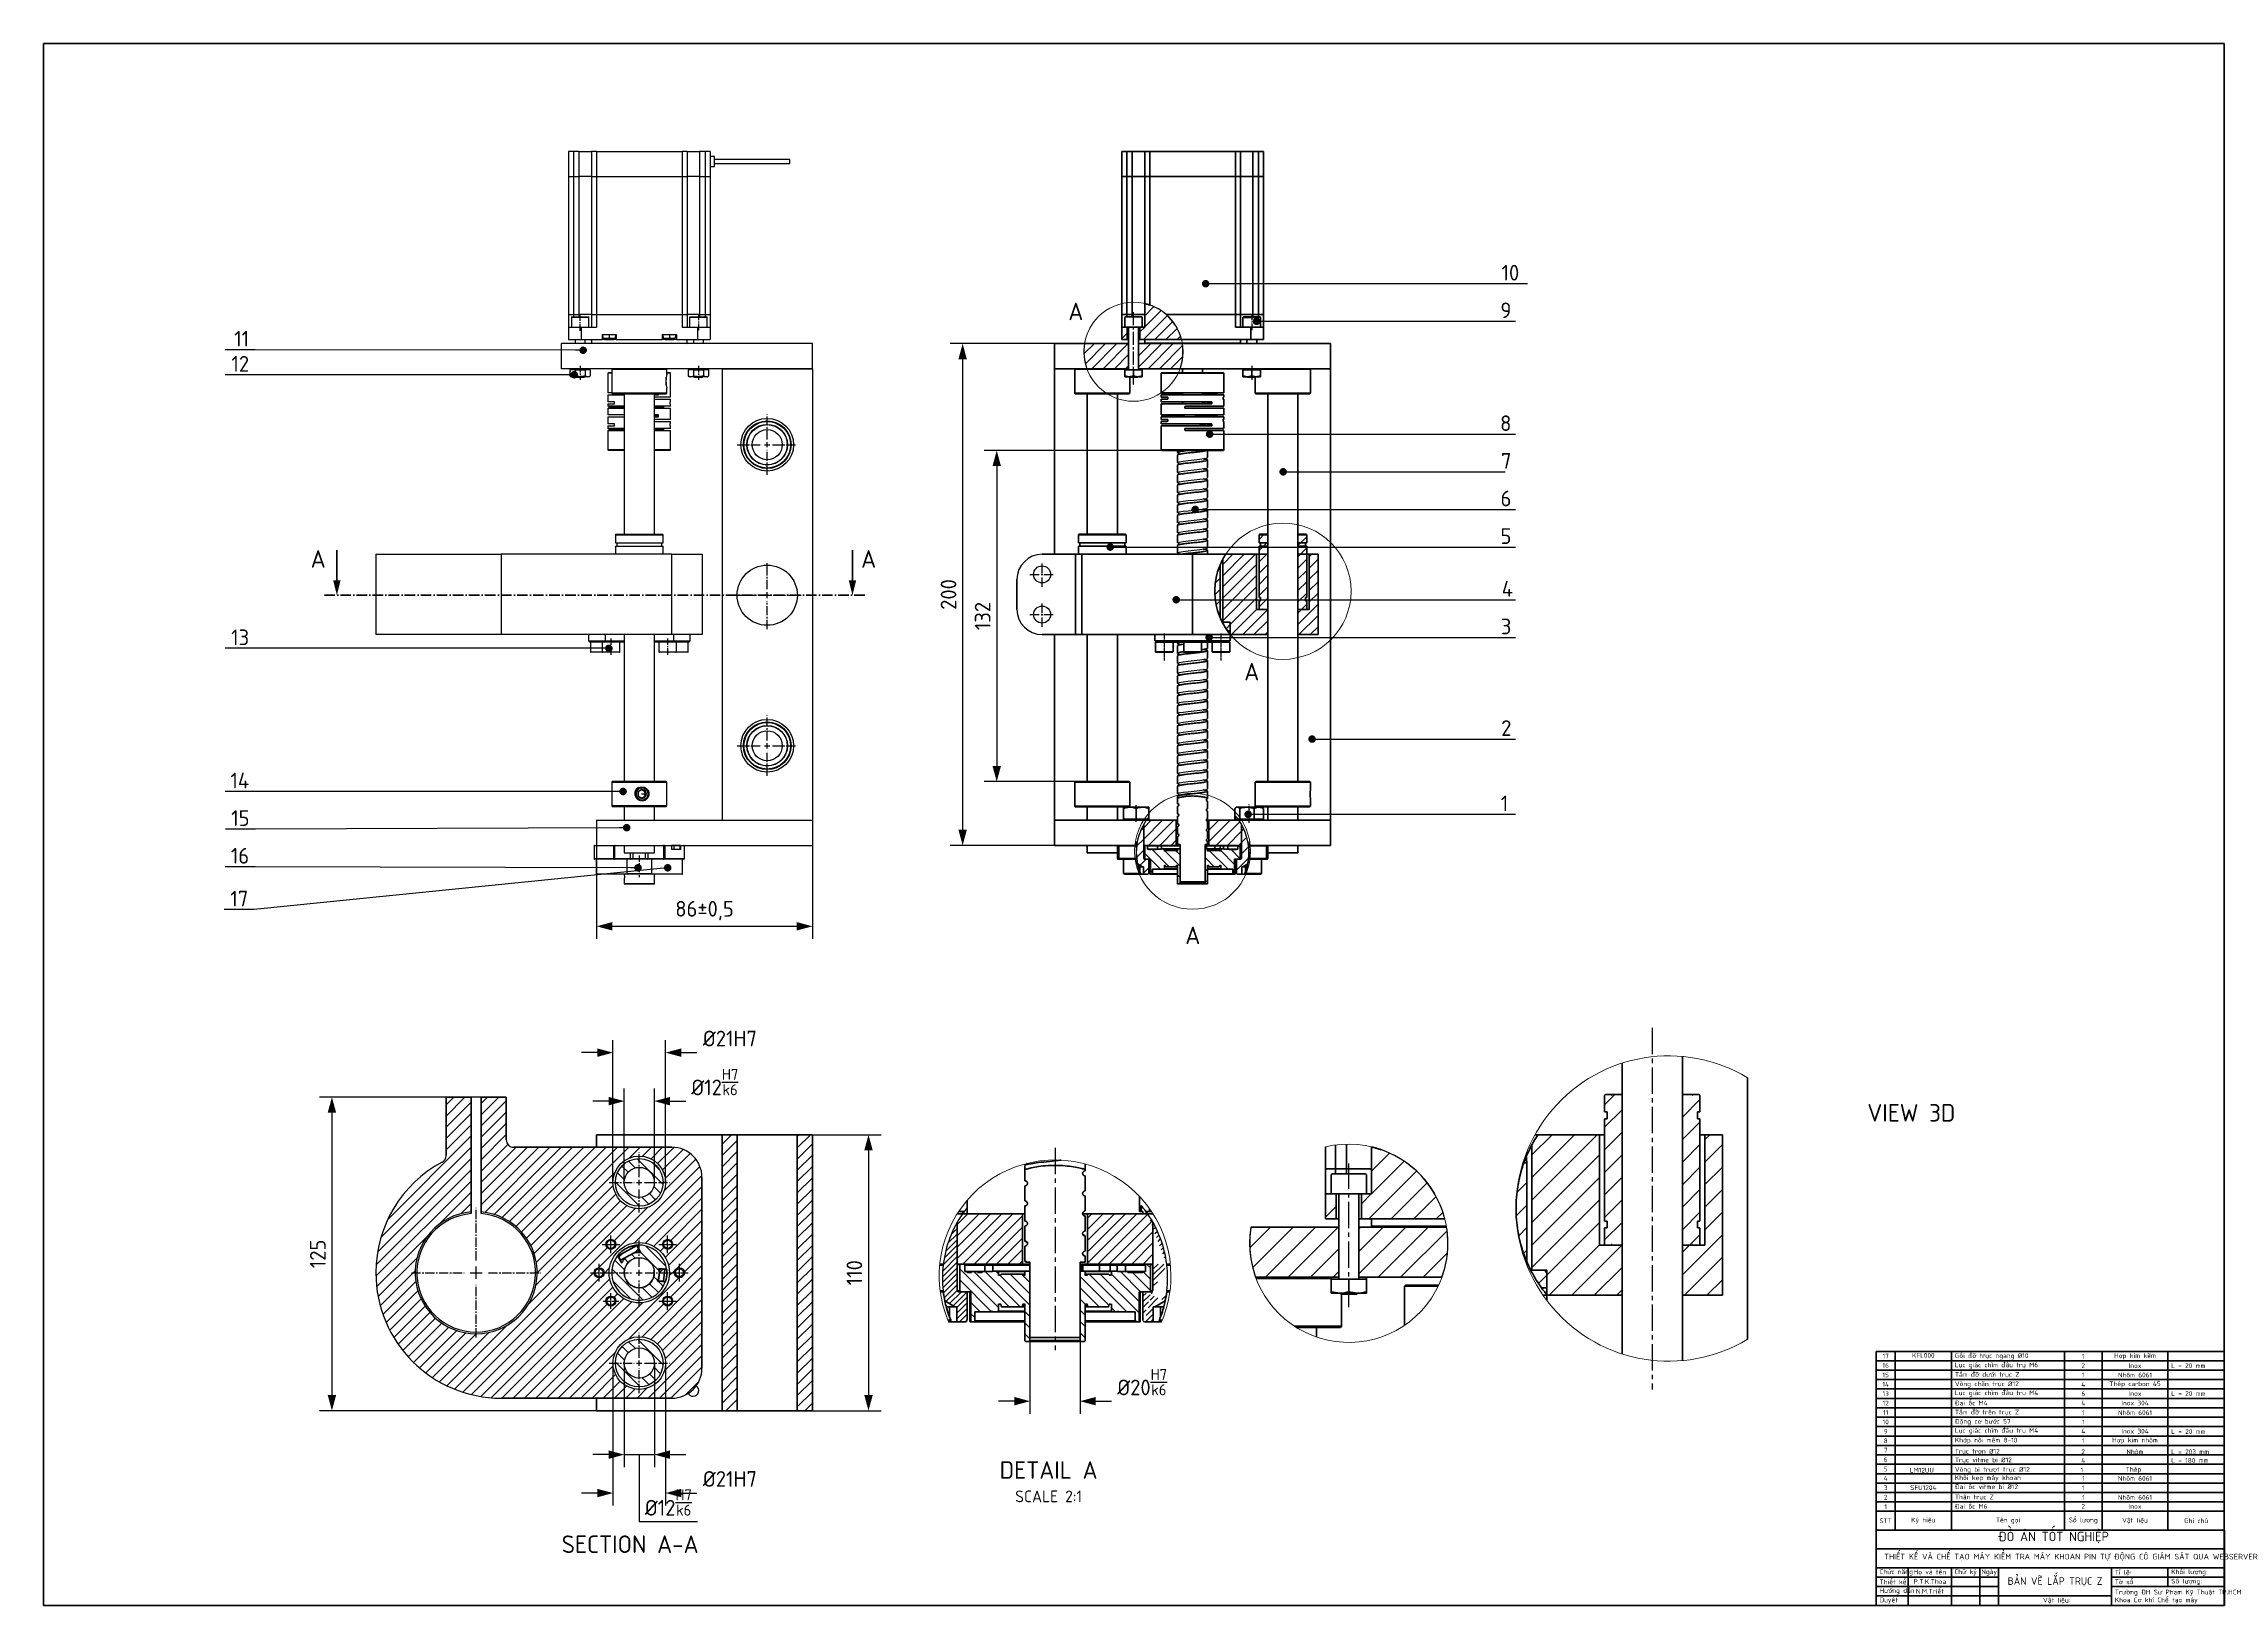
# Model space of a CAD drawing. Header units: millimetres. Extents: x 55 to 11032, y -227 to 3957.
# Drawn here: x 1800 to 2669, y 1688 to 2310 of the extents above; entities that cross this region are included whole.
import ezdxf
from ezdxf import colors
from ezdxf.entities.mleader import LeaderData, LeaderLine
from ezdxf.math import Vec2, Vec3

# ---------------------------------------------------------------- set-up
doc = ezdxf.new("R2010")
doc.units = ezdxf.units.MM
doc.header["$LTSCALE"] = 0.7
doc.header["$PDMODE"] = 35
doc.header["$PDSIZE"] = -4
doc.linetypes.add('ACAD_ISO10W100', pattern=[18, 12, -3, 0, -3])
doc.linetypes.add('CENTER2', pattern=[1.125, 0.75, -0.125, 0.125, -0.125])
doc.layers.get('0').update_dxf_attribs({"color": 255})
for name, color, linetype, lineweight in [('AM_5', 10, 'Continuous', 25), ('AMC_Contour', 7, 'Continuous', 50), ('CON', 7, 'Continuous', 50), ('DIM', 94, 'Continuous', 25), ('KHUNGBV', 5, 'Continuous', 70), ('mãnh', 7, 'Continuous', 18), ('netdam', 7, 'Continuous', 40)]:
    doc.layers.add(name, color=color, linetype=linetype, lineweight=lineweight)
doc.styles.add('TCVN-7284', font='tcvn+7284-2003r.ttf')
doc.styles.add('TCVN7824', font='tcvn+7284-2003r.ttf', dxfattribs={"height": 3.5})
doc.dimstyles.new('TCVN_ISO-25_RadiusDia', dxfattribs={"dimtxt": 2.5, "dimasz": 2.5, "dimexe": 2, "dimexo": 0, "dimgap": 1, "dimtad": 1, "dimtoh": 1, "dimtxsty": 'TCVN-7284', "dimblk": 'Arrow', "dimcen": 0, "dimclrd": 256, "dimclre": 256, "dimclrt": 256, "dimadec": 0, "dimazin": 0, "dimtfac": 1, "dimtofl": 0, "dimtmove": 1, "dimatfit": 0, "dimldrblk": 'Arrow', "dimfxl": 1, "dimlwd": -1, "dimlwe": -1, "dimarcsym": 0})
pattern_1 = [(45, (-147.5576, -125.9173), (-2.245064, 2.245064), [])]
pattern_2 = [(45, (1302.7862, 1836.916), (-2.245064, 2.245064), [])]
pattern_3 = [(135, (-147.5576, -125.9173), (-2.245064, -2.245064), [])]
pattern_4 = [(45, (-219.66, 1472.9815), (-1.122532, 1.122532), [])]
pattern_5 = [(45, (395.042, 1467.4604), (-2.245064, 2.245064), [])]
pattern_6 = [(45, (-1356.4195, 596.669), (-4.490128, 4.490128), [])]
pattern_7 = [(45, (212.7747, 1481.1403), (-2.245064, 2.245064), [])]
pattern_8 = [(135, (212.7747, 1481.1403), (-2.245064, -2.245064), [])]
pattern_9 = [(45, (395.042, 1467.4604), (-2.245064, 2.245064), [])]
pattern_10 = [(45, (-1358.248, 391.8897), (-4.490128, 4.490128), [])]

# ---------------------------------------------------------------- blocks, each defined once
blk = doc.blocks.new('dfhjd')
at = {"layer": 'KHUNGBV', "color": 9, "ltscale": 5}
for p, q in [((6559.4, 3469.7), (7718.4, 3469.7)), ((6559.4, 2639.7), (6559.4, 3469.7)), ((7718.4, 3469.7), (7718.4, 2639.7)), ((7718.4, 2639.7), (6559.4, 2639.7))]:
    blk.add_line(p, q, dxfattribs=at)
blk = doc.blocks.new('z1')
at = {"color": 7, "linetype": 'Continuous', "lineweight": 25}
for p, q in [((2156.54, 2393.43), (2156.54, 2383.43)), ((2158.54, 2393.43), (2156.54, 2393.43)), ((2158.54, 2393.43), (2158.54, 2383.43)), ((2160.69, 2393.43), (2158.54, 2393.43)), ((2160.69, 2393.43), (2160.69, 2383.43)), ((2160.69, 2393.43), (2165.69, 2393.43)), ((2165.69, 2393.43), (2165.69, 2383.43)), ((2167.69, 2393.43), (2165.69, 2393.43)), ((2167.69, 2393.43), (2167.69, 2383.43)), ((2167.69, 2393.43), (2201.79, 2393.43)), ((2201.79, 2393.43), (2201.79, 2383.43)), ((2203.79, 2393.43), (2201.79, 2393.43)), ((2203.79, 2393.43), (2203.79, 2383.43)), ((2203.79, 2393.43), (2208.79, 2393.43)), ((2208.79, 2393.43), (2208.79, 2383.43)), ((2210.94, 2393.43), (2208.79, 2393.43)), ((2210.94, 2393.43), (2210.94, 2383.43)), ((2212.94, 2393.43), (2210.94, 2393.43)), ((2212.94, 2393.43), (2212.94, 2383.43)), ((2214.74, 2391.43), (2212.94, 2391.43)), ((2214.74, 2387.43), (2214.74, 2391.43)), ((2156.54, 2383.43), (2158.54, 2383.43)), ((2156.54, 2383.42), (2156.54, 2328.44)), ((2156.54, 2383.42), (2158.54, 2383.42)), ((2156.59, 2383.42), (2156.59, 2383.43)), ((2158.54, 2383.43), (2160.69, 2383.43)), ((2158.54, 2383.42), (2158.54, 2383.43)), ((2158.54, 2383.42), (2158.54, 2328.44)), ((2158.54, 2383.42), (2160.69, 2383.42)), ((2165.69, 2383.43), (2160.69, 2383.43)), ((2160.69, 2383.42), (2160.69, 2383.43)), ((2160.69, 2383.42), (2160.69, 2328.44)), ((2165.69, 2383.42), (2160.69, 2383.42)), ((2165.69, 2383.43), (2167.69, 2383.43)), ((2165.69, 2383.42), (2165.69, 2328.44)), ((2165.69, 2383.42), (2167.69, 2383.42)), ((2165.74, 2383.42), (2165.74, 2383.43)), ((2167.69, 2383.43), (2201.79, 2383.43)), ((2167.69, 2383.42), (2167.69, 2383.43)), ((2167.69, 2383.42), (2167.69, 2328.44)), ((2167.69, 2383.42), (2201.79, 2383.42)), ((2201.79, 2383.43), (2203.79, 2383.43)), ((2201.79, 2383.42), (2201.79, 2383.43)), ((2201.79, 2383.42), (2201.79, 2328.44)), ((2201.79, 2383.42), (2203.79, 2383.42)), ((2203.74, 2383.42), (2203.74, 2383.43)), ((2208.79, 2383.43), (2203.79, 2383.43)), ((2203.79, 2383.42), (2203.79, 2328.44)), ((2208.79, 2383.42), (2203.79, 2383.42)), ((2208.79, 2383.42), (2208.79, 2383.43)), ((2208.79, 2383.43), (2210.94, 2383.43)), ((2208.79, 2383.42), (2208.79, 2328.44)), ((2208.79, 2383.42), (2210.94, 2383.42)), ((2210.94, 2383.43), (2212.94, 2383.43)), ((2210.94, 2383.42), (2210.94, 2383.43)), ((2210.94, 2383.42), (2210.94, 2328.44)), ((2210.94, 2383.42), (2212.94, 2383.42)), ((2212.89, 2383.42), (2212.89, 2383.43)), ((2212.94, 2387.43), (2214.74, 2387.43)), ((2212.94, 2383.42), (2212.94, 2328.44)), ((2244.74, 2390.26), (2214.74, 2390.26)), ((2214.74, 2388.6), (2244.74, 2388.6)), ((2244.74, 2389.43), (2244.74, 2390.26)), ((2244.74, 2388.6), (2244.74, 2389.43)), ((2156.54, 2328.44), (2158.54, 2328.44)), ((2156.54, 2328.43), (2156.54, 2323.43)), ((2156.54, 2328.43), (2158.54, 2328.43)), ((2156.54, 2323.43), (2156.54, 2318.43)), ((2156.54, 2323.43), (2161.54, 2323.43)), ((2156.59, 2328.44), (2156.59, 2328.43)), ((2157.67, 2327.23), (2157.67, 2323.43)), ((2157.87, 2327.43), (2164.47, 2327.43)), ((2158.54, 2328.44), (2160.69, 2328.44)), ((2158.54, 2328.44), (2158.54, 2328.43)), ((2158.54, 2328.43), (2160.69, 2328.43)), ((2160.69, 2328.44), (2160.69, 2328.43)), ((2165.69, 2328.44), (2160.69, 2328.44)), ((2165.69, 2328.43), (2160.69, 2328.43)), ((2161.54, 2323.43), (2161.54, 2318.43)), ((2161.54, 2323.43), (2167.69, 2323.43)), ((2164.67, 2323.43), (2164.67, 2327.23)), ((2165.69, 2328.44), (2167.69, 2328.44)), ((2165.69, 2328.43), (2165.69, 2323.43)), ((2165.69, 2328.43), (2167.69, 2328.43)), ((2165.74, 2328.44), (2165.74, 2328.43)), ((2167.69, 2328.44), (2201.79, 2328.44)), ((2167.69, 2328.44), (2167.69, 2328.43)), ((2167.69, 2328.43), (2167.69, 2323.43)), ((2167.69, 2328.43), (2201.79, 2328.43)), ((2201.79, 2328.44), (2203.79, 2328.44)), ((2201.79, 2328.44), (2201.79, 2328.43)), ((2201.79, 2328.43), (2201.79, 2323.43)), ((2201.79, 2328.43), (2203.79, 2328.43)), ((2201.79, 2323.43), (2207.94, 2323.43)), ((2203.74, 2328.44), (2203.74, 2328.43)), ((2208.79, 2328.44), (2203.79, 2328.44)), ((2203.79, 2328.43), (2203.79, 2323.43)), ((2208.79, 2328.43), (2203.79, 2328.43)), ((2204.81, 2327.23), (2204.81, 2323.43)), ((2205.01, 2327.43), (2211.61, 2327.43)), ((2207.94, 2323.43), (2207.94, 2318.43)), ((2207.94, 2323.43), (2212.94, 2323.43)), ((2208.79, 2328.44), (2208.79, 2328.43)), ((2208.79, 2328.44), (2210.94, 2328.44)), ((2208.79, 2328.43), (2210.94, 2328.43)), ((2210.94, 2328.44), (2212.94, 2328.44)), ((2210.94, 2328.44), (2210.94, 2328.43)), ((2210.94, 2328.43), (2212.94, 2328.43)), ((2211.81, 2323.43), (2211.81, 2327.23)), ((2212.89, 2328.44), (2212.89, 2328.43)), ((2212.94, 2328.43), (2212.94, 2323.43)), ((2212.94, 2323.43), (2212.94, 2318.43)), ((2153.74, 2306.83), (2153.74, 2316.83)), ((2253.74, 2316.83), (2153.74, 2316.83)), ((2156.54, 2318.43), (2161.54, 2318.43)), ((2159.17, 2318.43), (2159.17, 2316.83)), ((2161.54, 2318.43), (2169.89, 2318.43)), ((2163.17, 2316.83), (2163.17, 2318.43)), ((2165.69, 2318.43), (2165.69, 2317.03)), ((2165.69, 2317.03), (2165.89, 2316.83)), ((2165.69, 2317.03), (2203.79, 2317.03)), ((2169.89, 2320.43), (2175.59, 2320.43)), ((2169.89, 2320.43), (2169.89, 2318.43)), ((2171.31, 2318.43), (2169.89, 2318.43)), ((2169.99, 2320.43), (2170.4, 2318.98)), ((2170.96, 2318.49), (2170.97, 2318.49)), ((2170.97, 2318.49), (2171.31, 2318.43)), ((2171.31, 2318.43), (2170.97, 2318.49)), ((2171.31, 2318.43), (2172.54, 2318.43)), ((2172.54, 2318.49), (2172.94, 2318.49)), ((2172.54, 2318.43), (2172.54, 2318.49)), ((2172.94, 2318.43), (2172.54, 2318.43)), ((2172.74, 2320.43), (2172.74, 2318.98)), ((2172.94, 2318.49), (2172.94, 2318.43)), ((2172.94, 2318.43), (2174.17, 2318.43)), ((2174.5, 2318.49), (2174.17, 2318.43)), ((2174.17, 2318.43), (2174.5, 2318.49)), ((2175.59, 2318.43), (2174.17, 2318.43)), ((2174.5, 2318.49), (2174.51, 2318.49)), ((2175.07, 2318.98), (2175.48, 2320.43)), ((2175.59, 2320.43), (2175.59, 2318.43)), ((2175.59, 2318.43), (2193.89, 2318.43)), ((2193.89, 2320.43), (2199.59, 2320.43)), ((2193.89, 2320.43), (2193.89, 2318.43)), ((2195.31, 2318.43), (2193.89, 2318.43)), ((2193.99, 2320.43), (2194.4, 2318.98)), ((2194.96, 2318.49), (2194.97, 2318.49)), ((2194.97, 2318.49), (2195.31, 2318.43)), ((2195.31, 2318.43), (2194.97, 2318.49)), ((2195.31, 2318.43), (2196.54, 2318.43)), ((2196.54, 2318.49), (2196.94, 2318.49)), ((2196.54, 2318.43), (2196.54, 2318.49)), ((2196.94, 2318.43), (2196.54, 2318.43)), ((2196.74, 2320.43), (2196.74, 2318.98)), ((2196.94, 2318.49), (2196.94, 2318.43)), ((2196.94, 2318.43), (2198.17, 2318.43)), ((2198.5, 2318.49), (2198.17, 2318.43)), ((2198.17, 2318.43), (2198.5, 2318.49)), ((2199.59, 2318.43), (2198.17, 2318.43)), ((2198.5, 2318.49), (2198.51, 2318.49)), ((2199.07, 2318.98), (2199.48, 2320.43)), ((2199.59, 2320.43), (2199.59, 2318.43)), ((2199.59, 2318.43), (2207.94, 2318.43)), ((2203.59, 2316.83), (2203.79, 2317.03)), ((2203.79, 2317.03), (2203.79, 2318.43)), ((2206.31, 2318.43), (2206.31, 2316.83)), ((2207.94, 2318.43), (2212.94, 2318.43)), ((2210.31, 2316.83), (2210.31, 2318.43)), ((2253.74, 2306.83), (2253.74, 2316.83)), ((2253.74, 2306.83), (2153.74, 2306.83)), ((2158.13, 2306.43), (2157.12, 2306.43)), ((2157.12, 2306.43), (2157.12, 2303.94)), ((2157.12, 2303.94), (2157.67, 2303.63)), ((2157.12, 2303.94), (2158.13, 2303.63)), ((2157.67, 2306.83), (2157.67, 2306.43)), ((2158.13, 2303.63), (2157.67, 2303.63)), ((2159.15, 2306.43), (2158.13, 2306.43)), ((2161.17, 2303.63), (2158.13, 2303.63)), ((2159.15, 2306.43), (2159.15, 2303.94)), ((2159.15, 2306.43), (2161.17, 2306.43)), ((2159.36, 2303.63), (2159.56, 2303.43)), ((2161.17, 2306.43), (2163.19, 2306.43)), ((2164.2, 2303.63), (2161.17, 2303.63)), ((2162.78, 2303.43), (2162.98, 2303.63)), ((2163.19, 2306.43), (2163.19, 2303.94)), ((2164.2, 2306.43), (2163.19, 2306.43)), ((2163.19, 2303.94), (2164.2, 2303.63)), ((2165.21, 2306.43), (2164.2, 2306.43)), ((2164.67, 2303.63), (2164.2, 2303.63)), ((2164.67, 2306.43), (2164.67, 2306.83)), ((2164.67, 2303.63), (2165.21, 2303.94)), ((2165.21, 2306.43), (2165.21, 2303.94)), ((2172.44, 2305.23), (2172.24, 2305.03)), ((2172.24, 2305.03), (2172.24, 2297.23)), ((2173.74, 2305.03), (2172.24, 2305.03)), ((2173.74, 2305.23), (2172.44, 2305.23)), ((2173.99, 2306.83), (2173.74, 2306.58)), ((2173.74, 2306.58), (2173.74, 2297.08)), ((2173.74, 2306.58), (2195.74, 2306.58)), ((2195.74, 2306.58), (2195.49, 2306.83)), ((2195.74, 2304.6), (2195.74, 2306.58)), ((2197.04, 2305.23), (2195.74, 2305.23)), ((2197.24, 2305.03), (2195.74, 2305.03)), ((2197.24, 2305.03), (2197.04, 2305.23)), ((2197.24, 2295.43), (2197.24, 2305.03)), ((2205.27, 2306.43), (2204.26, 2306.43)), ((2204.26, 2306.43), (2204.26, 2303.94)), ((2204.26, 2303.94), (2204.81, 2303.63)), ((2204.26, 2303.94), (2205.27, 2303.63)), ((2204.81, 2306.83), (2204.81, 2306.43)), ((2205.27, 2303.63), (2204.81, 2303.63)), ((2206.29, 2306.43), (2205.27, 2306.43)), ((2208.31, 2303.63), (2205.27, 2303.63)), ((2206.29, 2306.43), (2206.29, 2303.94)), ((2206.29, 2306.43), (2208.31, 2306.43)), ((2206.5, 2303.63), (2206.7, 2303.43)), ((2208.31, 2306.43), (2210.33, 2306.43)), ((2211.34, 2303.63), (2208.31, 2303.63)), ((2209.92, 2303.43), (2210.12, 2303.63)), ((2210.33, 2306.43), (2210.33, 2303.94)), ((2211.34, 2306.43), (2210.33, 2306.43)), ((2210.33, 2303.94), (2211.34, 2303.63)), ((2212.35, 2306.43), (2211.34, 2306.43)), ((2211.81, 2303.63), (2211.34, 2303.63)), ((2211.81, 2306.43), (2211.81, 2306.83)), ((2211.81, 2303.63), (2212.35, 2303.94)), ((2212.35, 2306.43), (2212.35, 2303.94)), ((2217.74, 2306.83), (2217.74, 2126.83)), ((2217.74, 2306.83), (2253.74, 2306.83)), ((2253.74, 2306.83), (2253.74, 2126.83)), ((2159.56, 2303.43), (2162.78, 2303.43)), ((2173.74, 2297.23), (2172.24, 2297.23)), ((2172.24, 2296.43), (2172.24, 2293.63)), ((2172.24, 2296.43), (2178.74, 2296.43)), ((2173.74, 2297.08), (2173.99, 2296.83)), ((2195.74, 2297.08), (2173.74, 2297.08)), ((2173.99, 2296.83), (2195.49, 2296.83)), ((2178.74, 2296.83), (2178.74, 2240.83)), ((2190.74, 2240.83), (2190.74, 2296.83)), ((2190.74, 2296.43), (2192.26, 2296.43)), ((2197.24, 2295.43), (2190.74, 2295.43)), ((2192.44, 2296.63), (2192.44, 2296.83)), ((2195.49, 2296.83), (2195.74, 2297.08)), ((2195.5, 2300.29), (2195.5, 2303.34)), ((2195.74, 2297.08), (2195.74, 2299.06)), ((2206.7, 2303.43), (2209.92, 2303.43)), ((2174.76, 2293.63), (2172.24, 2293.63)), ((2172.24, 2292.83), (2172.24, 2291.83)), ((2172.24, 2292.83), (2174.76, 2292.83)), ((2178.74, 2291.83), (2172.24, 2291.83)), ((2172.24, 2291.03), (2172.24, 2288.43)), ((2172.24, 2291.03), (2178.74, 2291.03)), ((2178.74, 2288.43), (2172.24, 2288.43)), ((2172.24, 2287.63), (2172.24, 2284.83)), ((2172.24, 2287.63), (2178.74, 2287.63)), ((2172.62, 2291.63), (2172.62, 2291.23)), ((2174.89, 2293.03), (2174.89, 2293.43)), ((2190.74, 2294.63), (2197.24, 2294.63)), ((2197.24, 2291.83), (2190.74, 2291.83)), ((2190.74, 2291.03), (2197.24, 2291.03)), ((2192.26, 2288.43), (2190.74, 2288.43)), ((2190.74, 2287.63), (2192.26, 2287.63)), ((2197.24, 2286.63), (2190.74, 2286.63)), ((2192.44, 2287.83), (2192.44, 2288.23)), ((2194.58, 2291.23), (2194.58, 2291.63)), ((2196.86, 2293.43), (2196.86, 2293.03)), ((2197.24, 2293.63), (2196.91, 2293.63)), ((2196.91, 2292.83), (2197.24, 2292.83)), ((2197.24, 2293.63), (2197.24, 2294.63)), ((2197.24, 2291.83), (2197.24, 2292.83)), ((2197.24, 2286.63), (2197.24, 2291.03)), ((2174.76, 2284.83), (2172.24, 2284.83)), ((2172.24, 2284.03), (2172.24, 2283.03)), ((2172.24, 2284.03), (2174.76, 2284.03)), ((2178.74, 2283.03), (2172.24, 2283.03)), ((2172.24, 2282.23), (2172.24, 2274.43)), ((2172.24, 2282.23), (2178.74, 2282.23)), ((2172.62, 2282.83), (2172.62, 2282.43)), ((2174.89, 2284.23), (2174.89, 2284.63)), ((2190.74, 2285.83), (2197.24, 2285.83)), ((2197.24, 2283.03), (2190.74, 2283.03)), ((2190.74, 2282.23), (2197.24, 2282.23)), ((2194.58, 2282.43), (2194.58, 2282.83)), ((2196.86, 2284.63), (2196.86, 2284.23)), ((2197.24, 2284.83), (2196.91, 2284.83)), ((2196.91, 2284.03), (2197.24, 2284.03)), ((2197.24, 2284.83), (2197.24, 2285.83)), ((2197.24, 2283.03), (2197.24, 2284.03)), ((2197.24, 2274.43), (2197.24, 2282.23)), ((2172.24, 2274.43), (2172.44, 2274.23)), ((2178.74, 2274.43), (2172.24, 2274.43)), ((2178.64, 2274.23), (2172.44, 2274.23)), ((2197.24, 2274.43), (2190.74, 2274.43)), ((2197.04, 2274.23), (2190.74, 2274.23)), ((2197.04, 2274.23), (2197.24, 2274.43)), ((2175.24, 2240.63), (2175.24, 2237.38)), ((2175.24, 2237.38), (2189.97, 2237.38)), ((2175.24, 2236.03), (2175.24, 2232.83)), ((2175.24, 2236.03), (2194.24, 2236.03)), ((2175.44, 2240.83), (2194.04, 2240.83)), ((2175.74, 2237.38), (2175.74, 2236.03)), ((2189.97, 2237.38), (2194.24, 2237.38)), ((2193.74, 2236.03), (2193.74, 2237.38)), ((2194.24, 2237.38), (2194.24, 2240.63)), ((2194.24, 2232.83), (2194.24, 2236.03)), ((2079.74, 2232.83), (2079.74, 2200.83)), ((2079.74, 2232.83), (2129.74, 2232.83)), ((2129.74, 2232.83), (2129.74, 2200.83)), ((2197.74, 2232.83), (2129.74, 2232.83)), ((2197.74, 2200.83), (2197.74, 2232.83)), ((2197.74, 2232.83), (2209.74, 2232.83)), ((2209.74, 2232.83), (2209.74, 2200.83)), ((2129.74, 2200.83), (2079.74, 2200.83)), ((2197.74, 2200.83), (2129.74, 2200.83)), ((2164.49, 2200.83), (2164.49, 2198.33)), ((2171.13, 2200.83), (2171.13, 2198.33)), ((2178.74, 2200.83), (2178.74, 2142.33)), ((2190.74, 2142.33), (2190.74, 2200.83)), ((2209.74, 2200.83), (2197.74, 2200.83)), ((2198.34, 2200.83), (2198.34, 2198.33)), ((2204.99, 2198.33), (2204.99, 2200.83)), ((2164.49, 2198.33), (2164.99, 2197.83)), ((2164.49, 2198.33), (2171.13, 2198.33)), ((2171.33, 2197.83), (2164.99, 2197.83)), ((2165.24, 2197.83), (2165.24, 2194.03)), ((2170.12, 2193.83), (2165.44, 2193.83)), ((2169.92, 2197.83), (2169.92, 2194.03)), ((2176.72, 2193.83), (2170.12, 2193.83)), ((2171.13, 2198.33), (2178.74, 2198.33)), ((2171.33, 2197.83), (2171.13, 2198.33)), ((2171.97, 2197.83), (2171.33, 2197.83)), ((2174.87, 2197.83), (2171.97, 2197.83)), ((2178.74, 2197.83), (2174.87, 2197.83)), ((2176.92, 2194.03), (2176.92, 2197.83)), ((2190.74, 2198.33), (2198.34, 2198.33)), ((2194.6, 2197.83), (2190.74, 2197.83)), ((2192.55, 2197.83), (2192.55, 2194.03)), ((2199.35, 2193.83), (2192.75, 2193.83)), ((2197.5, 2197.83), (2194.6, 2197.83)), ((2198.15, 2197.83), (2197.5, 2197.83)), ((2198.34, 2198.33), (2198.15, 2197.83)), ((2204.49, 2197.83), (2198.15, 2197.83)), ((2198.34, 2198.33), (2204.99, 2198.33)), ((2204.04, 2193.83), (2199.35, 2193.83)), ((2199.55, 2194.03), (2199.55, 2197.83)), ((2204.24, 2194.03), (2204.24, 2197.83)), ((2204.49, 2197.83), (2204.99, 2198.33)), ((2173.99, 2142.33), (2173.74, 2142.08)), ((2173.74, 2142.08), (2173.74, 2132.58)), ((2173.74, 2142.08), (2195.74, 2142.08)), ((2195.49, 2142.33), (2173.99, 2142.33)), ((2185.42, 2139.69), (2185.61, 2139.82)), ((2186.4, 2138.63), (2185.66, 2139.06)), ((2187.15, 2138.2), (2186.4, 2138.63)), ((2195.74, 2142.08), (2195.49, 2142.33)), ((2195.74, 2132.58), (2195.74, 2142.08)), ((2173.74, 2132.58), (2173.99, 2132.33)), ((2195.74, 2132.58), (2173.74, 2132.58)), ((2173.99, 2132.33), (2195.49, 2132.33)), ((2178.74, 2132.33), (2178.74, 2126.83)), ((2185.57, 2137.33), (2187.15, 2137.33)), ((2185.66, 2135.6), (2186.4, 2136.03)), ((2186.4, 2136.03), (2187.15, 2136.46)), ((2187.15, 2138.2), (2187.34, 2138.2)), ((2187.15, 2137.33), (2187.15, 2138.2)), ((2187.15, 2136.46), (2187.15, 2137.33)), ((2187.15, 2136.46), (2187.34, 2136.46)), ((2188.59, 2137.33), (2188.32, 2137.33)), ((2190.74, 2126.83), (2190.74, 2132.33)), ((2195.49, 2132.33), (2195.74, 2132.58)), ((2167.74, 2126.83), (2167.74, 2116.83)), ((2167.74, 2126.83), (2253.74, 2126.83)), ((2217.74, 2126.83), (2253.74, 2126.83)), ((2253.74, 2126.83), (2253.74, 2116.83)), ((2166.74, 2116.63), (2166.74, 2111.53)), ((2166.94, 2116.83), (2167.74, 2116.83)), ((2167.74, 2116.83), (2253.74, 2116.83)), ((2174.9, 2116.63), (2174.56, 2116.63)), ((2174.56, 2111.53), (2174.56, 2116.63)), ((2174.9, 2116.63), (2174.9, 2111.53)), ((2178.74, 2116.83), (2178.74, 2113.83)), ((2178.74, 2113.83), (2190.74, 2113.83)), ((2190.74, 2113.83), (2190.74, 2116.83)), ((2194.57, 2111.53), (2194.57, 2116.63)), ((2194.92, 2116.63), (2194.57, 2116.63)), ((2194.92, 2116.63), (2194.92, 2111.53)), ((2197.71, 2116.63), (2194.92, 2116.63)), ((2197.7, 2115.33), (2201.05, 2115.33)), ((2197.71, 2115.23), (2197.71, 2116.63)), ((2201.19, 2115.23), (2197.71, 2115.23)), ((2197.73, 2115.3), (2197.73, 2116.63)), ((2198.64, 2116.73), (2198.62, 2116.83)), ((2198.64, 2115.33), (2198.64, 2116.73)), ((2200.95, 2116.73), (2198.64, 2116.73)), ((2201.04, 2116.63), (2201.19, 2116.63)), ((2201.04, 2115.33), (2201.04, 2116.63)), ((2201.19, 2116.63), (2201.19, 2115.23)), ((2202.74, 2111.53), (2202.74, 2116.63)), ((2174.67, 2111.33), (2166.94, 2111.33)), ((2167.49, 2111.33), (2167.49, 2105.53)), ((2180.04, 2105.33), (2167.69, 2105.33)), ((2174.56, 2111.53), (2174.9, 2111.53)), ((2175.09, 2111.33), (2174.67, 2111.33)), ((2174.9, 2111.53), (2181.29, 2111.53)), ((2181.47, 2111.33), (2175.09, 2111.33)), ((2179.74, 2111.33), (2179.74, 2105.63)), ((2189.44, 2105.33), (2180.04, 2105.33)), ((2181.29, 2111.53), (2182.2, 2111.53)), ((2182.2, 2111.33), (2181.47, 2111.33)), ((2182.2, 2111.53), (2187.27, 2111.53)), ((2182.2, 2111.53), (2182.2, 2111.33)), ((2187.27, 2111.33), (2182.2, 2111.33)), ((2187.27, 2111.53), (2187.27, 2111.33)), ((2187.27, 2111.53), (2188.18, 2111.53)), ((2188, 2111.33), (2187.27, 2111.33)), ((2194.39, 2111.33), (2188, 2111.33)), ((2188.18, 2111.53), (2194.57, 2111.53)), ((2201.79, 2105.33), (2189.44, 2105.33)), ((2189.74, 2105.63), (2189.74, 2111.33)), ((2190.74, 2101.53), (2190.74, 2105.33)), ((2194.8, 2111.33), (2194.39, 2111.33)), ((2194.57, 2111.53), (2194.92, 2111.53)), ((2202.54, 2111.33), (2194.8, 2111.33)), ((2201.99, 2105.53), (2201.99, 2111.33)), ((2178.74, 2102.93), (2178.74, 2101.53)), ((2178.74, 2101.53), (2178.84, 2101.43)), ((2178.74, 2101.53), (2190.74, 2101.53)), ((2190.64, 2101.43), (2178.84, 2101.43)), ((2190.64, 2101.43), (2190.74, 2101.53))]:
    blk.add_line(p, q, dxfattribs=at)
at = {"color": 8, "linetype": 'Continuous', "lineweight": 25}
for p, q in [((2164.67, 2327.23), (2157.67, 2327.23)), ((2158.54, 2328.43), (2158.54, 2327.43)), ((2160.69, 2328.43), (2160.69, 2327.43)), ((2211.81, 2327.23), (2204.81, 2327.23)), ((2208.79, 2328.43), (2208.79, 2327.43)), ((2210.94, 2328.43), (2210.94, 2327.43)), ((2192.44, 2296.63), (2190.74, 2296.63)), ((2178.74, 2291.63), (2172.62, 2291.63)), ((2178.74, 2291.23), (2172.62, 2291.23)), ((2194.58, 2291.63), (2190.74, 2291.63)), ((2194.58, 2291.23), (2190.74, 2291.23)), ((2192.44, 2288.23), (2190.74, 2288.23)), ((2192.44, 2287.83), (2190.74, 2287.83)), ((2178.74, 2282.83), (2172.62, 2282.83)), ((2178.74, 2282.43), (2172.62, 2282.43)), ((2194.58, 2282.83), (2190.74, 2282.83)), ((2194.58, 2282.43), (2190.74, 2282.43)), ((2175.24, 2240.63), (2194.24, 2240.63)), ((2165.24, 2194.03), (2169.92, 2194.03)), ((2169.92, 2194.03), (2176.83, 2194.03)), ((2176.83, 2194.03), (2176.92, 2194.03)), ((2192.55, 2194.03), (2199.55, 2194.03)), ((2199.55, 2194.03), (2204.24, 2194.03)), ((2188.32, 2137.33), (2188.32, 2137.33)), ((2174.56, 2116.63), (2166.74, 2116.63)), ((2178.74, 2116.63), (2174.9, 2116.63)), ((2181.29, 2111.53), (2181.29, 2113.83)), ((2182.2, 2113.83), (2182.2, 2111.53)), ((2187.27, 2111.53), (2187.27, 2113.83)), ((2188.18, 2113.83), (2188.18, 2111.53)), ((2194.57, 2116.63), (2190.74, 2116.63)), ((2198.64, 2116.73), (2197.71, 2116.73)), ((2197.73, 2116.63), (2197.71, 2116.63)), ((2202.74, 2116.63), (2201.19, 2116.63)), ((2166.74, 2111.53), (2174.56, 2111.53)), ((2167.49, 2105.53), (2179.75, 2105.53)), ((2179.74, 2105.63), (2189.74, 2105.63)), ((2189.72, 2105.53), (2201.99, 2105.53)), ((2194.92, 2111.53), (2202.74, 2111.53))]:
    blk.add_line(p, q, dxfattribs=at)
at = {"color": 7, "linetype": 'Continuous', "lineweight": 25, "flags": 128}
for points in [[(2174.56, 2116.63), (2174.56, 2116.67), (2174.57, 2116.71), (2174.58, 2116.74), (2174.59, 2116.77), (2174.61, 2116.8), (2174.63, 2116.81), (2174.65, 2116.83), (2174.67, 2116.83)], [(2194.92, 2116.63), (2194.91, 2116.67), (2194.91, 2116.71), (2194.9, 2116.74), (2194.88, 2116.77), (2194.86, 2116.8), (2194.85, 2116.81), (2194.82, 2116.83), (2194.8, 2116.83)], [(2200.95, 2116.73), (2200.96, 2116.75), (2200.96, 2116.77), (2200.96, 2116.79), (2200.97, 2116.8), (2200.98, 2116.81), (2200.99, 2116.82), (2201, 2116.83), (2201.01, 2116.83)], [(2174.56, 2111.53), (2174.56, 2111.49), (2174.57, 2111.45), (2174.58, 2111.42), (2174.59, 2111.39), (2174.61, 2111.36), (2174.63, 2111.34), (2174.65, 2111.33), (2174.67, 2111.33)], [(2194.92, 2111.53), (2194.91, 2111.49), (2194.91, 2111.45), (2194.9, 2111.42), (2194.88, 2111.39), (2194.86, 2111.36), (2194.85, 2111.34), (2194.82, 2111.33), (2194.8, 2111.33)]]:
    blk.add_lwpolyline(points, dxfattribs=at)
at = {"color": 7, "linetype": 'Continuous', "lineweight": 25}
for centre, radius in [((2235.74, 2276.53), 10.5), ((2235.74, 2276.53), 9.5), ((2235.74, 2276.53), 9.3), ((2235.74, 2276.53), 8.1), ((2235.74, 2276.53), 8), ((2235.74, 2276.53), 6), ((2235.74, 2216.53), 12), ((2235.74, 2156.53), 10.5), ((2235.74, 2156.53), 9.5), ((2235.74, 2156.53), 9.3), ((2235.74, 2156.53), 8.1), ((2235.74, 2156.53), 8), ((2235.74, 2156.53), 6)]:
    blk.add_circle(centre, radius, dxfattribs=at)
for centre, radius, start, end in [((2157.87, 2327.23), 0.2, 90, 180), ((2164.47, 2327.23), 0.2, 0, 90), ((2205.01, 2327.23), 0.2, 90, 180), ((2211.61, 2327.23), 0.2, 0, 90), ((2171.29, 2319.43), 1, 206.83969, 250.45392), ((2174.18, 2319.43), 1, 289.54608, 333.1604), ((2195.29, 2319.43), 1, 206.83969, 250.45392), ((2198.18, 2319.43), 1, 289.54608, 333.1604), ((2175.44, 2240.63), 0.2, 90, 180), ((2194.04, 2240.63), 0.2, 0, 90), ((2165.44, 2194.03), 0.2, 180, 270), ((2170.12, 2194.03), 0.2, 180, 270), ((2176.72, 2194.03), 0.2, 270, 0), ((2192.75, 2194.03), 0.2, 180, 270), ((2199.35, 2194.03), 0.2, 270, 0), ((2204.04, 2194.03), 0.2, 270, 0), ((2185.81, 2137.32), 2.52, 0.2871, 340.52933), ((2185.85, 2137.34), 2.39, 100.36096, 34.41956), ((2185.85, 2137.34), 1.72, 90.05883, 150.20984), ((2185.66, 2137.34), 1.49, 59.84778, 101.71098), ((2185.58, 2137.28), 2.42, 83.62125, 93.95815), ((2185.85, 2137.35), 2.33, 44.8075, 89.97301), ((2185.85, 2137.34), 1.72, 29.79016, 89.94117), ((2185.65, 2137.33), 1.5, 359.94191, 59.79015), ((2185.98, 2137.09), 2.44, 40.90704, 51.19095), ((2185.87, 2137.33), 1.74, 150.15106, 209.84894), ((2185.67, 2137.33), 1.5, 138.56207, 152.93988), ((2185.67, 2137.33), 1.5, 207.78418, 221.24082), ((2185.85, 2137.32), 1.72, 209.79016, 269.94117), ((2185.66, 2137.31), 1.49, 257.62805, 300.15226), ((2185.85, 2137.32), 1.72, 270.05883, 330.20984), ((2185.65, 2137.33), 1.5, 300.20985, 0.05809), ((2185.83, 2137.33), 1.74, 330.15106, 29.84894), ((2166.94, 2116.63), 0.2, 90, 180), ((2175.09, 2116.64), 0.192, 92.77315, 182.5276), ((2194.38, 2116.64), 0.192, 357.4724, 87.22685), ((2202.54, 2116.63), 0.2, 0, 90), ((2166.94, 2111.53), 0.2, 180, 270), ((2167.69, 2105.53), 0.2, 180, 270), ((2175.09, 2111.52), 0.192, 177.4724, 267.22685), ((2180.04, 2105.63), 0.3, 180, 270), ((2181.48, 2111.52), 0.192, 177.4724, 267.22685), ((2187.99, 2111.52), 0.192, 272.77315, 2.5276), ((2189.44, 2105.63), 0.3, 270, 0), ((2194.38, 2111.52), 0.192, 272.77315, 2.5276), ((2201.79, 2105.53), 0.2, 270, 0), ((2202.54, 2111.53), 0.2, 270, 0)]:
    blk.add_arc(centre, radius, start, end, dxfattribs=at)
at = {"color": 8, "linetype": 'Continuous', "lineweight": 25}
for points, knots in [([(2170.4, 2318.98), (2170.4, 2318.98), (2170.34, 2318.98), (2170.55, 2318.98), (2171.03, 2318.98), (2171.82, 2318.98), (2172.43, 2318.98), (2172.74, 2318.98)], [0, 0, 0, 0, 0.0001584, 0.2501188, 0.5000792, 0.7500396, 1, 1, 1, 1]), ([(2172.74, 2318.98), (2173.04, 2318.98), (2173.65, 2318.98), (2174.44, 2318.98), (2174.92, 2318.98), (2175.13, 2318.98), (2175.07, 2318.98), (2175.07, 2318.98)], [0, 0, 0, 0, 0.2499604, 0.4999208, 0.7498812, 0.9998416, 1, 1, 1, 1]), ([(2194.4, 2318.98), (2194.4, 2318.98), (2194.34, 2318.98), (2194.55, 2318.98), (2195.03, 2318.98), (2195.82, 2318.98), (2196.43, 2318.98), (2196.74, 2318.98)], [0, 0, 0, 0, 0.000158, 0.250119, 0.500079, 0.75004, 1, 1, 1, 1]), ([(2196.74, 2318.98), (2197.04, 2318.98), (2197.65, 2318.98), (2198.43, 2318.98), (2198.97, 2318.98), (2199.04, 2318.98), (2199.07, 2318.98)], [0, 0, 0, 0, 0.25004, 0.500079, 0.750119, 1, 1, 1, 1])]:
    blk.add_open_spline(points, degree=3, knots=knots, dxfattribs=at)
at = {"color": 7, "linetype": 'Continuous', "lineweight": 25}
for points, knots in [([(2158.13, 2303.63), (2158.16, 2303.63), (2158.5, 2303.63), (2158.83, 2303.79), (2159.15, 2303.94)], [0, 0, 0, 0, 0.070174, 1, 1, 1, 1]), ([(2161.17, 2303.63), (2160.98, 2303.63), (2160.3, 2303.65), (2159.63, 2303.82), (2159.15, 2303.94)], [0, 0, 0, 0, 0.268634, 1, 1, 1, 1]), ([(2163.19, 2303.94), (2163.02, 2303.89), (2162.36, 2303.71), (2161.67, 2303.66), (2161.17, 2303.63)], [0, 0, 0, 0, 0.257551, 1, 1, 1, 1]), ([(2164.2, 2303.63), (2164.22, 2303.63), (2164.56, 2303.63), (2164.9, 2303.79), (2165.21, 2303.94)], [0, 0, 0, 0, 0.070174, 1, 1, 1, 1]), ([(2195.72, 2304.51), (2195.72, 2304.52), (2195.73, 2304.59), (2195.74, 2304.61), (2195.73, 2304.56), (2195.68, 2304.34), (2195.56, 2303.84), (2195.45, 2303.07), (2195.39, 2302.38), (2195.37, 2301.65), (2195.42, 2300.74), (2195.56, 2299.82), (2195.68, 2299.31), (2195.72, 2299.11), (2195.74, 2299.04), (2195.74, 2299.06), (2195.74, 2299.06)], [0, 0, 0, 0, 0.012127, 0.069295, 0.126657, 0.185811, 0.301799, 0.418336, 0.476776, 0.534583, 0.651471, 0.766866, 0.883141, 0.942261, 0.999894, 1, 1, 1, 1]), ([(2205.27, 2303.63), (2205.3, 2303.63), (2205.64, 2303.63), (2205.97, 2303.79), (2206.29, 2303.94)], [0, 0, 0, 0, 0.070174, 1, 1, 1, 1]), ([(2208.31, 2303.63), (2208.12, 2303.63), (2207.44, 2303.65), (2206.77, 2303.82), (2206.29, 2303.94)], [0, 0, 0, 0, 0.268634, 1, 1, 1, 1]), ([(2210.33, 2303.94), (2210.16, 2303.89), (2209.5, 2303.71), (2208.81, 2303.66), (2208.31, 2303.63)], [0, 0, 0, 0, 0.257551, 1, 1, 1, 1]), ([(2211.34, 2303.63), (2211.36, 2303.63), (2211.7, 2303.63), (2212.04, 2303.79), (2212.35, 2303.94)], [0, 0, 0, 0, 0.070174, 1, 1, 1, 1]), ([(2192.26, 2296.43), (2192.28, 2296.43), (2192.33, 2296.44), (2192.38, 2296.47), (2192.41, 2296.51), (2192.42, 2296.55), (2192.44, 2296.59), (2192.44, 2296.62), (2192.44, 2296.63)], [0, 0, 0, 0, 0.250166, 0.498735, 0.622936, 0.747237, 0.872491, 1, 1, 1, 1]), ([(2172.56, 2291.83), (2172.57, 2291.83), (2172.58, 2291.82), (2172.6, 2291.79), (2172.61, 2291.75), (2172.61, 2291.71), (2172.62, 2291.67), (2172.62, 2291.64), (2172.62, 2291.63)], [0, 0, 0, 0, 0.250166, 0.498735, 0.622936, 0.747237, 0.872491, 1, 1, 1, 1]), ([(2174.89, 2293.43), (2174.89, 2293.44), (2174.89, 2293.47), (2174.88, 2293.51), (2174.87, 2293.55), (2174.84, 2293.59), (2174.81, 2293.62), (2174.77, 2293.63), (2174.76, 2293.63)], [0, 0, 0, 0, 0.127394, 0.252521, 0.376705, 0.500819, 0.749405, 1, 1, 1, 1]), ([(2174.76, 2292.83), (2174.77, 2292.83), (2174.81, 2292.84), (2174.84, 2292.87), (2174.87, 2292.91), (2174.88, 2292.95), (2174.89, 2292.99), (2174.89, 2293.02), (2174.89, 2293.03)], [0, 0, 0, 0, 0.250166, 0.498735, 0.622936, 0.747237, 0.872491, 1, 1, 1, 1]), ([(2192.44, 2288.23), (2192.44, 2288.24), (2192.44, 2288.27), (2192.42, 2288.31), (2192.41, 2288.35), (2192.38, 2288.39), (2192.33, 2288.42), (2192.28, 2288.43), (2192.26, 2288.43)], [0, 0, 0, 0, 0.127394, 0.252521, 0.376705, 0.500819, 0.749405, 1, 1, 1, 1]), ([(2192.26, 2287.63), (2192.28, 2287.63), (2192.33, 2287.64), (2192.38, 2287.67), (2192.41, 2287.71), (2192.42, 2287.75), (2192.44, 2287.79), (2192.44, 2287.82), (2192.44, 2287.83)], [0, 0, 0, 0, 0.250166, 0.498735, 0.622936, 0.747237, 0.872491, 1, 1, 1, 1]), ([(2194.72, 2291.03), (2194.7, 2291.03), (2194.67, 2291.04), (2194.63, 2291.07), (2194.61, 2291.11), (2194.59, 2291.15), (2194.58, 2291.19), (2194.58, 2291.22), (2194.58, 2291.23)], [0, 0, 0, 0, 0.250166, 0.498735, 0.622936, 0.747237, 0.872491, 1, 1, 1, 1]), ([(2196.91, 2293.63), (2196.9, 2293.63), (2196.89, 2293.62), (2196.87, 2293.59), (2196.87, 2293.55), (2196.86, 2293.51), (2196.86, 2293.47), (2196.86, 2293.44), (2196.86, 2293.43)], [0, 0, 0, 0, 0.250166, 0.498735, 0.622936, 0.747237, 0.872491, 1, 1, 1, 1]), ([(2196.86, 2293.03), (2196.86, 2293.02), (2196.86, 2292.99), (2196.86, 2292.95), (2196.87, 2292.91), (2196.87, 2292.87), (2196.89, 2292.84), (2196.9, 2292.83), (2196.91, 2292.83)], [0, 0, 0, 0, 0.127394, 0.252521, 0.376705, 0.500819, 0.749405, 1, 1, 1, 1]), ([(2172.56, 2283.03), (2172.57, 2283.03), (2172.58, 2283.02), (2172.6, 2282.99), (2172.61, 2282.95), (2172.61, 2282.91), (2172.62, 2282.87), (2172.62, 2282.84), (2172.62, 2282.83)], [0, 0, 0, 0, 0.250166, 0.4987352, 0.6229356, 0.7472374, 0.8724913, 1, 1, 1, 1]), ([(2174.89, 2284.63), (2174.89, 2284.64), (2174.89, 2284.67), (2174.88, 2284.71), (2174.87, 2284.75), (2174.84, 2284.79), (2174.81, 2284.82), (2174.77, 2284.83), (2174.76, 2284.83)], [0, 0, 0, 0, 0.127394, 0.252521, 0.376705, 0.500819, 0.749405, 1, 1, 1, 1]), ([(2174.76, 2284.03), (2174.77, 2284.03), (2174.81, 2284.04), (2174.84, 2284.07), (2174.87, 2284.11), (2174.88, 2284.15), (2174.89, 2284.19), (2174.89, 2284.22), (2174.89, 2284.23)], [0, 0, 0, 0, 0.250166, 0.498735, 0.622936, 0.747237, 0.872491, 1, 1, 1, 1]), ([(2194.72, 2282.23), (2194.7, 2282.23), (2194.67, 2282.24), (2194.63, 2282.27), (2194.61, 2282.31), (2194.59, 2282.35), (2194.58, 2282.39), (2194.58, 2282.42), (2194.58, 2282.43)], [0, 0, 0, 0, 0.250166, 0.498735, 0.622936, 0.747237, 0.872491, 1, 1, 1, 1]), ([(2196.91, 2284.83), (2196.9, 2284.83), (2196.89, 2284.82), (2196.87, 2284.79), (2196.87, 2284.75), (2196.86, 2284.71), (2196.86, 2284.67), (2196.86, 2284.64), (2196.86, 2284.63)], [0, 0, 0, 0, 0.250166, 0.4987352, 0.6229356, 0.7472374, 0.8724913, 1, 1, 1, 1]), ([(2196.86, 2284.23), (2196.86, 2284.22), (2196.86, 2284.19), (2196.86, 2284.15), (2196.87, 2284.11), (2196.87, 2284.07), (2196.89, 2284.04), (2196.9, 2284.03), (2196.91, 2284.03)], [0, 0, 0, 0, 0.127394, 0.252521, 0.376705, 0.500819, 0.749405, 1, 1, 1, 1]), ([(2184.38, 2139.96), (2184.12, 2139.77), (2183.59, 2139.38), (2183.1, 2138.5), (2182.93, 2137.63), (2183, 2136.87), (2183.2, 2136.26), (2183.54, 2135.7), (2183.93, 2135.32), (2184.25, 2135.07), (2184.42, 2135.01), (2184.5, 2134.98)], [0, 0, 0, 0, 0.161618, 0.321511, 0.484317, 0.591668, 0.690851, 0.801234, 0.910438, 0.956177, 1, 1, 1, 1]), ([(2188.59, 2137.33), (2188.54, 2137.69), (2188.46, 2138.42), (2187.85, 2139.35), (2187.1, 2139.85), (2186.41, 2140.06), (2185.88, 2140.12), (2185.34, 2140.06), (2184.65, 2139.84), (2183.86, 2139.34), (2183.35, 2138.57), (2183.13, 2137.88), (2183.06, 2137.15), (2183.25, 2136.24), (2183.86, 2135.32), (2184.64, 2134.81), (2185.33, 2134.6), (2185.88, 2134.54), (2186.41, 2134.6), (2187.1, 2134.81), (2187.85, 2135.31), (2188.46, 2136.24), (2188.54, 2136.97), (2188.59, 2137.33)], [0, 0, 0, 0, 0.062639, 0.12476, 0.187581, 0.219211, 0.249932, 0.280757, 0.312545, 0.374875, 0.4375, 0.468905, 0.499969, 0.562782, 0.624794, 0.687278, 0.719048, 0.750019, 0.780835, 0.812375, 0.875173, 0.937341, 1, 1, 1, 1]), ([(2185.85, 2139.06), (2185.57, 2138.9), (2185.05, 2138.61), (2184.57, 2138.32), (2184.36, 2138.2)], [0, 0, 0, 0, 0.553881, 1, 1, 1, 1]), ([(2185.82, 2134.68), (2185.89, 2134.68), (2186.14, 2134.66), (2186.61, 2134.8), (2187.14, 2135.05), (2187.66, 2135.48), (2188.05, 2136.01), (2188.23, 2136.52), (2188.3, 2136.91), (2188.33, 2137.29), (2188.27, 2137.8), (2188.08, 2138.31), (2187.9, 2138.57), (2187.82, 2138.69)], [0, 0, 0, 0, 0.038309, 0.134947, 0.259657, 0.359328, 0.495055, 0.616059, 0.649181, 0.70612, 0.824202, 0.925054, 1, 1, 1, 1]), ([(2187.34, 2138.2), (2187.06, 2138.36), (2186.54, 2138.65), (2186.07, 2138.93), (2185.85, 2139.06)], [0, 0, 0, 0, 0.553881, 1, 1, 1, 1]), ([(2184.36, 2138.2), (2184.35, 2137.87), (2184.34, 2137.29), (2184.35, 2136.72), (2184.36, 2136.46)], [0, 0, 0, 0, 0.553881, 1, 1, 1, 1]), ([(2184.36, 2136.46), (2184.63, 2136.3), (2185.11, 2136.01), (2185.62, 2135.73), (2185.85, 2135.6)], [0, 0, 0, 0, 0.5538811, 1, 1, 1, 1]), ([(2185.85, 2135.6), (2186.12, 2135.76), (2186.6, 2136.05), (2187.12, 2136.34), (2187.34, 2136.46)], [0, 0, 0, 0, 0.553881, 1, 1, 1, 1]), ([(2187.34, 2136.46), (2187.34, 2136.78), (2187.32, 2137.37), (2187.34, 2137.94), (2187.34, 2138.2)], [0, 0, 0, 0, 0.5538811, 1, 1, 1, 1]), ([(2197.73, 2116.63), (2197.73, 2116.64), (2197.73, 2116.68), (2197.71, 2116.74), (2197.66, 2116.79), (2197.61, 2116.82), (2197.57, 2116.83), (2197.55, 2116.83)], [0, 0, 0, 0, 0.117012, 0.371882, 0.601902, 0.822737, 1, 1, 1, 1]), ([(2197.71, 2116.63), (2197.7, 2116.65), (2197.7, 2116.7), (2197.67, 2116.76), (2197.64, 2116.8), (2197.59, 2116.83), (2197.56, 2116.83), (2197.55, 2116.83)], [0, 0, 0, 0, 0.211729, 0.422906, 0.634741, 0.848935, 1, 1, 1, 1]), ([(2197.71, 2115.23), (2197.71, 2115.23), (2197.71, 2115.24), (2197.73, 2115.26), (2197.74, 2115.29), (2197.73, 2115.3), (2197.73, 2115.3)], [0, 0, 0, 0, 0.019503, 0.46754, 0.97152, 1, 1, 1, 1]), ([(2201.04, 2116.63), (2201.04, 2116.64), (2201.04, 2116.65), (2201.03, 2116.68), (2201.01, 2116.71), (2200.98, 2116.73), (2200.96, 2116.73), (2200.95, 2116.73)], [0, 0, 0, 0, 0.130931, 0.345084, 0.562363, 0.781208, 1, 1, 1, 1]), ([(2201.01, 2116.83), (2201.03, 2116.83), (2201.07, 2116.82), (2201.12, 2116.79), (2201.16, 2116.74), (2201.18, 2116.68), (2201.18, 2116.64), (2201.19, 2116.63)], [0, 0, 0, 0, 0.217639, 0.435851, 0.653304, 0.868343, 1, 1, 1, 1]), ([(2201.05, 2115.33), (2201.06, 2115.33), (2201.08, 2115.33), (2201.11, 2115.32), (2201.14, 2115.29), (2201.17, 2115.26), (2201.18, 2115.24), (2201.19, 2115.23), (2201.19, 2115.23)], [0, 0, 0, 0, 0.1398878, 0.2791165, 0.4754723, 0.7475733, 0.9894704, 1, 1, 1, 1]), ([(2178.74, 2102.93), (2178.74, 2102.95), (2178.75, 2102.98), (2178.81, 2103.23), (2178.87, 2103.6), (2178.92, 2104.07), (2178.93, 2104.58), (2178.9, 2105.02), (2178.87, 2105.24), (2178.85, 2105.33)], [0, 0, 0, 0, 0.148626, 0.297147, 0.44842, 0.601897, 0.75227, 0.899031, 1, 1, 1, 1])]:
    blk.add_open_spline(points, degree=3, knots=knots, dxfattribs=at)
blk = doc.blocks.new('Arrow')
at = {"layer": 'DIM'}
blk.add_solid([(-1, 0.27), (-1, -0.27), (0, 0)], dxfattribs=at)
blk = doc.blocks.new('*D739')
at = {"layer": 'Defpoints', "color": 0, "ltscale": 0.2, "transparency": 16777216}
for p in [(2202.73, 2190.91), (2166.07, 1990.91), (2202.73, 1990.91)]:
    blk.add_point(p, dxfattribs=at)
at = {"layer": 'DIM', "ltscale": 0.2, "transparency": 16777216}
for p, q in [((2202.73, 2190.91), (2161.07, 2190.91)), ((2166.07, 2184.66), (2166.07, 1997.16)), ((2202.73, 1990.91), (2161.07, 1990.91))]:
    blk.add_line(p, q, dxfattribs=at)
at = {"layer": 'DIM', "ltscale": 0.2, "transparency": 16777216, "xscale": 6.25, "yscale": 6.25, "zscale": 6.25}
for p, rotation in [((2166.07, 2190.91), 90), ((2166.07, 1990.91), 270)]:
    blk.add_blockref('Arrow', p, dxfattribs=dict(at, rotation=rotation))
at = {"layer": 'DIM', "ltscale": 0.2, "transparency": 16777216, "insert": (2160.45, 2090.91), "char_height": 6.25, "attachment_point": 5, "rotation": 90, "style": 'TCVN-7284'}
blk.add_mtext('200', dxfattribs=at)
blk = doc.blocks.new('*D736')
at = {"layer": 'Defpoints', "color": 0, "ltscale": 0.2, "transparency": 16777216}
for p in [(2245.43, 2148.31), (2179.66, 2016.31), (2232.48, 2016.31)]:
    blk.add_point(p, dxfattribs=at)
at = {"layer": 'DIM', "ltscale": 0.2, "transparency": 16777216}
for p, q in [((2245.43, 2148.31), (2174.66, 2148.31)), ((2179.66, 2142.06), (2179.66, 2022.56)), ((2232.48, 2016.31), (2174.66, 2016.31))]:
    blk.add_line(p, q, dxfattribs=at)
at = {"layer": 'DIM', "ltscale": 0.2, "transparency": 16777216, "xscale": 6.25, "yscale": 6.25, "zscale": 6.25}
for p, rotation in [((2179.66, 2148.31), 90), ((2179.66, 2016.31), 270)]:
    blk.add_blockref('Arrow', p, dxfattribs=dict(at, rotation=rotation))
at = {"layer": 'DIM', "ltscale": 0.2, "transparency": 16777216, "insert": (2174.03, 2082.31), "char_height": 6.25, "attachment_point": 5, "rotation": 90, "style": 'TCVN-7284'}
blk.add_mtext('132', dxfattribs=at)
blk = doc.blocks.new('*D737')
at = {"layer": 'Defpoints', "color": 0, "ltscale": 0.2, "transparency": 16777216}
for p in [(1984.18, 1890.57), (1914.67, 1765.57), (2106.18, 1765.57)]:
    blk.add_point(p, dxfattribs=at)
at = {"layer": 'DIM', "ltscale": 0.2, "transparency": 16777216}
for p, q in [((1984.18, 1890.57), (1909.67, 1890.57)), ((1914.67, 1884.32), (1914.67, 1771.82)), ((2106.18, 1765.57), (1909.67, 1765.57))]:
    blk.add_line(p, q, dxfattribs=at)
at = {"layer": 'DIM', "ltscale": 0.2, "transparency": 16777216, "xscale": 6.25, "yscale": 6.25, "zscale": 6.25}
for p, rotation in [((1914.67, 1890.57), 90), ((1914.67, 1765.57), 270)]:
    blk.add_blockref('Arrow', p, dxfattribs=dict(at, rotation=rotation))
at = {"layer": 'DIM', "ltscale": 0.2, "transparency": 16777216, "insert": (1909.04, 1828.07), "char_height": 6.25, "attachment_point": 5, "rotation": 90, "style": 'TCVN-7284'}
blk.add_mtext('125', dxfattribs=at)
blk = doc.blocks.new('*D740')
at = {"layer": 'Defpoints', "color": 0, "ltscale": 0.2, "transparency": 16777216}
for p in [(2043.18, 1888.96), (2031.18, 1856.57), (2043.18, 1856.57)]:
    blk.add_point(p, dxfattribs=at)
at = {"layer": 'DIM', "ltscale": 0.2, "transparency": 16777216}
for p, q in [((2024.93, 1888.96), (2018.68, 1888.96)), ((2031.18, 1856.57), (2031.18, 1893.96)), ((2043.18, 1856.57), (2043.18, 1893.96)), ((2049.43, 1888.96), (2055.68, 1888.96))]:
    blk.add_line(p, q, dxfattribs=at)
at = {"layer": 'DIM', "ltscale": 0.2, "transparency": 16777216, "xscale": 6.25, "yscale": 6.25, "zscale": 6.25}
blk.add_blockref('Arrow', (2031.18, 1888.96), dxfattribs=at)
at = {"layer": 'DIM', "ltscale": 0.2, "transparency": 16777216, "xscale": 6.25, "yscale": 6.25, "zscale": 6.25, "rotation": 180}
blk.add_blockref('Arrow', (2043.18, 1888.96), dxfattribs=at)
at = {"layer": 'DIM', "ltscale": 0.2, "transparency": 16777216, "insert": (2067.27, 1896.56), "char_height": 6.25, "attachment_point": 5, "style": 'TCVN-7284'}
blk.add_mtext('%%c12{\\H0.7x;\\SH7/k6;}', dxfattribs=at)
blk = doc.blocks.new('*D741')
at = {"layer": 'Defpoints', "color": 0, "ltscale": 0.2, "transparency": 16777216}
for p in [(2047.68, 1908.29), (2026.68, 1856.57), (2047.68, 1856.57)]:
    blk.add_point(p, dxfattribs=at)
at = {"layer": 'DIM', "ltscale": 0.2, "transparency": 16777216}
for p, q in [((2026.68, 1856.57), (2026.68, 1913.29)), ((2047.68, 1856.57), (2047.68, 1913.29)), ((2020.43, 1908.29), (2014.18, 1908.29)), ((2053.93, 1908.29), (2060.18, 1908.29))]:
    blk.add_line(p, q, dxfattribs=at)
at = {"layer": 'DIM', "ltscale": 0.2, "transparency": 16777216, "xscale": 6.25, "yscale": 6.25, "zscale": 6.25}
blk.add_blockref('Arrow', (2026.68, 1908.29), dxfattribs=at)
at = {"layer": 'DIM', "ltscale": 0.2, "transparency": 16777216, "xscale": 6.25, "yscale": 6.25, "zscale": 6.25, "rotation": 180}
blk.add_blockref('Arrow', (2047.68, 1908.29), dxfattribs=at)
at = {"layer": 'DIM', "ltscale": 0.2, "transparency": 16777216, "insert": (2073.3, 1913.92), "char_height": 6.25, "attachment_point": 5, "style": 'TCVN-7284'}
blk.add_mtext('%%c21H7', dxfattribs=at)
blk = doc.blocks.new('*D742')
at = {"layer": 'Defpoints', "color": 0, "ltscale": 0.2, "transparency": 16777216}
for p in [(2031.18, 1784.57), (2043.18, 1784.57), (2043.18, 1748.06)]:
    blk.add_point(p, dxfattribs=at)
at = {"layer": 'DIM', "ltscale": 0.2, "transparency": 16777216}
for p, q in [((2031.18, 1784.57), (2031.18, 1743.06)), ((2043.18, 1784.57), (2043.18, 1743.06)), ((2024.93, 1748.06), (2018.68, 1748.06)), ((2031.18, 1748.06), (2043.18, 1748.06)), ((2037.18, 1748.06), (2037.18, 1721.4)), ((2049.43, 1748.06), (2055.68, 1748.06)), ((2037.18, 1721.4), (2060.37, 1721.4))]:
    blk.add_line(p, q, dxfattribs=at)
at = {"layer": 'DIM', "ltscale": 0.2, "transparency": 16777216, "xscale": 6.25, "yscale": 6.25, "zscale": 6.25}
blk.add_blockref('Arrow', (2031.18, 1748.06), dxfattribs=at)
at = {"layer": 'DIM', "ltscale": 0.2, "transparency": 16777216, "xscale": 6.25, "yscale": 6.25, "zscale": 6.25, "rotation": 180}
blk.add_blockref('Arrow', (2043.18, 1748.06), dxfattribs=at)
at = {"layer": 'DIM', "ltscale": 0.2, "transparency": 16777216, "insert": (2048.77, 1729), "char_height": 6.25, "attachment_point": 5, "style": 'TCVN-7284'}
blk.add_mtext('%%C12{\\H0.7x;\\SH7/k6;}', dxfattribs=at)
blk = doc.blocks.new('*D743')
at = {"layer": 'Defpoints', "color": 0, "ltscale": 0.2, "transparency": 16777216}
for p in [(2026.68, 1784.57), (2047.68, 1784.57), (2047.68, 1732.75)]:
    blk.add_point(p, dxfattribs=at)
at = {"layer": 'DIM', "ltscale": 0.2, "transparency": 16777216}
for p, q in [((2026.68, 1784.57), (2026.68, 1727.75)), ((2047.68, 1784.57), (2047.68, 1727.75)), ((2020.43, 1732.75), (2014.18, 1732.75)), ((2053.93, 1732.75), (2060.18, 1732.75))]:
    blk.add_line(p, q, dxfattribs=at)
at = {"layer": 'DIM', "ltscale": 0.2, "transparency": 16777216, "xscale": 6.25, "yscale": 6.25, "zscale": 6.25}
blk.add_blockref('Arrow', (2026.68, 1732.75), dxfattribs=at)
at = {"layer": 'DIM', "ltscale": 0.2, "transparency": 16777216, "xscale": 6.25, "yscale": 6.25, "zscale": 6.25, "rotation": 180}
blk.add_blockref('Arrow', (2047.68, 1732.75), dxfattribs=at)
at = {"layer": 'DIM', "ltscale": 0.2, "transparency": 16777216, "insert": (2073.3, 1738.37), "char_height": 6.25, "attachment_point": 5, "style": 'TCVN-7284'}
blk.add_mtext('%%c21H7', dxfattribs=at)
blk = doc.blocks.new('_Dot')
at = {"color": 0, "linetype": 'ByBlock', "lineweight": -2}
blk.add_line((-0.5, 0), (-1, 0), dxfattribs=at)
at = {"color": 0, "linetype": 'ByBlock', "const_width": 0.5}
blk.add_lwpolyline([(-0.25, 0, 1), (0.25, 0, 1)], format="xyb", close=True, dxfattribs=at)
blk = doc.blocks.new('*D738')
at = {"layer": 'Defpoints', "color": 0, "ltscale": 0.2, "transparency": 16777216}
for p in [(2106.18, 1875.57), (2106.18, 1765.57), (2128.55, 1765.57)]:
    blk.add_point(p, dxfattribs=at)
at = {"layer": 'DIM', "ltscale": 0.2, "transparency": 16777216}
for p, q in [((2106.18, 1875.57), (2133.55, 1875.57)), ((2128.55, 1869.32), (2128.55, 1771.82)), ((2106.18, 1765.57), (2133.55, 1765.57))]:
    blk.add_line(p, q, dxfattribs=at)
at = {"layer": 'DIM', "ltscale": 0.2, "transparency": 16777216, "xscale": 6.25, "yscale": 6.25, "zscale": 6.25}
for p, rotation in [((2128.55, 1875.57), 90), ((2128.55, 1765.57), 270)]:
    blk.add_blockref('Arrow', p, dxfattribs=dict(at, rotation=rotation))
at = {"layer": 'DIM', "ltscale": 0.2, "transparency": 16777216, "insert": (2122.92, 1820.57), "char_height": 6.25, "attachment_point": 5, "rotation": 90, "style": 'TCVN-7284'}
blk.add_mtext('110', dxfattribs=at)
blk = doc.blocks.new('*D744')
at = {"layer": 'Defpoints', "color": 0, "ltscale": 0.2, "transparency": 16777216}
for p in [(2020.18, 1990.91), (2106.18, 1990.91), (2106.18, 1958.65)]:
    blk.add_point(p, dxfattribs=at)
at = {"layer": 'DIM', "ltscale": 0.2, "transparency": 16777216}
for p, q in [((2020.18, 1990.91), (2020.18, 1953.65)), ((2106.18, 1990.91), (2106.18, 1953.65)), ((2026.43, 1958.65), (2099.93, 1958.65))]:
    blk.add_line(p, q, dxfattribs=at)
at = {"layer": 'DIM', "ltscale": 0.2, "transparency": 16777216, "xscale": 6.25, "yscale": 6.25, "zscale": 6.25, "rotation": 180}
blk.add_blockref('Arrow', (2020.18, 1958.65), dxfattribs=at)
at = {"layer": 'DIM', "ltscale": 0.2, "transparency": 16777216, "xscale": 6.25, "yscale": 6.25, "zscale": 6.25}
blk.add_blockref('Arrow', (2106.18, 1958.65), dxfattribs=at)
at = {"layer": 'DIM', "ltscale": 0.2, "transparency": 16777216, "insert": (2063.18, 1964.9), "char_height": 6.25, "attachment_point": 5, "style": 'TCVN-7284'}
blk.add_mtext('86±0,5', dxfattribs=at)
blk = doc.blocks.new('*D771')
at = {"layer": 'Defpoints', "color": 0, "ltscale": 0.2, "transparency": 16777216}
for p in [(2192.9, 1794.81), (2212.9, 1794.81), (2212.9, 1769.36)]:
    blk.add_point(p, dxfattribs=at)
at = {"layer": 'DIM', "ltscale": 0.2, "transparency": 16777216}
for p, q in [((2192.9, 1794.81), (2192.9, 1764.36)), ((2212.9, 1794.81), (2212.9, 1764.36)), ((2186.65, 1769.36), (2180.4, 1769.36)), ((2219.15, 1769.36), (2225.4, 1769.36))]:
    blk.add_line(p, q, dxfattribs=at)
at = {"layer": 'DIM', "ltscale": 0.2, "transparency": 16777216, "xscale": 6.25, "yscale": 6.25, "zscale": 6.25}
blk.add_blockref('Arrow', (2192.9, 1769.36), dxfattribs=at)
at = {"layer": 'DIM', "ltscale": 0.2, "transparency": 16777216, "xscale": 6.25, "yscale": 6.25, "zscale": 6.25, "rotation": 180}
blk.add_blockref('Arrow', (2212.9, 1769.36), dxfattribs=at)
at = {"layer": 'DIM', "ltscale": 0.2, "transparency": 16777216, "insert": (2237.62, 1776.97), "char_height": 6.25, "attachment_point": 5, "style": 'TCVN-7284'}
blk.add_mtext('%%c20{\\H0.7x;\\SH7/k6;}', dxfattribs=at)
blk = doc.blocks.new('*U807')
at = {"layer": 'AM_5', "color": 0, "linetype": 'CENTER2', "ltscale": 7, "transparency": 16777216}
for p, q in [((0, 4.86), (0, 25.82)), ((-25.82, 0), (-4.86, 0)), ((4.86, 0), (25.82, 0)), ((0, -25.82), (0, -4.86))]:
    blk.add_line(p, q, dxfattribs=at)
at = {"layer": 'AM_5', "color": 0, "linetype": 'Continuous', "ltscale": 7, "transparency": 16777216}
for p, q in [((-2.43, 0), (2.43, 0)), ((0, -2.43), (0, 2.43))]:
    blk.add_line(p, q, dxfattribs=at)
blk = doc.blocks.new('*U808')
at = {"layer": 'AM_5', "color": 0, "linetype": 'CENTER2', "ltscale": 7, "transparency": 16777216}
for p, q in [((0, 2.1), (0, 12)), ((-12, 0), (-2.1, 0)), ((2.1, 0), (12, 0)), ((0, -12), (0, -2.1))]:
    blk.add_line(p, q, dxfattribs=at)
at = {"layer": 'AM_5', "color": 0, "linetype": 'Continuous', "ltscale": 7, "transparency": 16777216}
for p, q in [((-1.05, 0), (1.05, 0)), ((0, -1.05), (0, 1.05))]:
    blk.add_line(p, q, dxfattribs=at)
blk = doc.blocks.new('*U809')
at = {"layer": 'AM_5', "color": 0, "linetype": 'CENTER2', "ltscale": 7, "transparency": 16777216}
for p, q in [((0, 2.4), (0, 13.5)), ((-13.5, 0), (-2.4, 0)), ((2.4, 0), (13.5, 0)), ((0, -13.5), (0, -2.4))]:
    blk.add_line(p, q, dxfattribs=at)
at = {"layer": 'AM_5', "color": 0, "linetype": 'Continuous', "ltscale": 7, "transparency": 16777216}
for p, q in [((-1.2, 0), (1.2, 0)), ((0, -1.2), (0, 1.2))]:
    blk.add_line(p, q, dxfattribs=at)
blk = doc.blocks.new('*U810')
at = {"layer": 'AM_5', "color": 0, "linetype": 'CENTER2', "ltscale": 7, "transparency": 16777216}
for p, q in [((0, 2.1), (0, 12)), ((-12, 0), (-2.1, 0)), ((2.1, 0), (12, 0)), ((0, -12), (0, -2.1))]:
    blk.add_line(p, q, dxfattribs=at)
at = {"layer": 'AM_5', "color": 0, "linetype": 'Continuous', "ltscale": 7, "transparency": 16777216}
for p, q in [((-1.05, 0), (1.05, 0)), ((0, -1.05), (0, 1.05))]:
    blk.add_line(p, q, dxfattribs=at)
blk = doc.blocks.new('*U811')
at = {"layer": 'AM_5', "color": 0, "linetype": 'CENTER2', "ltscale": 7, "transparency": 16777216}
for p, q in [((0, 2.1), (0, 12)), ((-12, 0), (-2.1, 0)), ((2.1, 0), (12, 0)), ((0, -12), (0, -2.1))]:
    blk.add_line(p, q, dxfattribs=at)
at = {"layer": 'AM_5', "color": 0, "linetype": 'Continuous', "ltscale": 7, "transparency": 16777216}
for p, q in [((-1.05, 0), (1.05, 0)), ((0, -1.05), (0, 1.05))]:
    blk.add_line(p, q, dxfattribs=at)
blk = doc.blocks.new('*U812')
at = {"layer": 'AM_5', "color": 0, "linetype": 'CENTER2', "ltscale": 7, "transparency": 16777216}
for p, q in [((0, 2.4), (0, 13.5)), ((-13.5, 0), (-2.4, 0)), ((2.4, 0), (13.5, 0)), ((0, -13.5), (0, -2.4))]:
    blk.add_line(p, q, dxfattribs=at)
at = {"layer": 'AM_5', "color": 0, "linetype": 'Continuous', "ltscale": 7, "transparency": 16777216}
for p, q in [((-1.2, 0), (1.2, 0)), ((0, -1.2), (0, 1.2))]:
    blk.add_line(p, q, dxfattribs=at)
blk = doc.blocks.new('*U813')
at = {"layer": 'AM_5', "color": 0, "linetype": 'CENTER2', "ltscale": 7, "transparency": 16777216}
for p, q in [((0, 2.1), (0, 12)), ((-12, 0), (-2.1, 0)), ((2.1, 0), (12, 0)), ((0, -12), (0, -2.1))]:
    blk.add_line(p, q, dxfattribs=at)
at = {"layer": 'AM_5', "color": 0, "linetype": 'Continuous', "ltscale": 7, "transparency": 16777216}
for p, q in [((-1.05, 0), (1.05, 0)), ((0, -1.05), (0, 1.05))]:
    blk.add_line(p, q, dxfattribs=at)
blk = doc.blocks.new('*U814')
at = {"layer": 'AM_5', "color": 0, "linetype": 'CENTER2', "ltscale": 7, "transparency": 16777216}
for p, q in [((-3.5, 0), (-0.4, 0)), ((0, 0.4), (0, 3.5)), ((0.4, 0), (3.5, 0)), ((0, -3.5), (0, -0.4))]:
    blk.add_line(p, q, dxfattribs=at)
at = {"layer": 'AM_5', "color": 0, "linetype": 'Continuous', "ltscale": 7, "transparency": 16777216}
for p, q in [((-0.2, 0), (0.2, 0)), ((0, -0.2), (0, 0.2))]:
    blk.add_line(p, q, dxfattribs=at)
blk = doc.blocks.new('*U815')
at = {"layer": 'AM_5', "color": 0, "linetype": 'CENTER2', "ltscale": 7, "transparency": 16777216}
for p, q in [((-3.5, 0), (-0.4, 0)), ((0, 0.4), (0, 3.5)), ((0.4, 0), (3.5, 0)), ((0, -3.5), (0, -0.4))]:
    blk.add_line(p, q, dxfattribs=at)
at = {"layer": 'AM_5', "color": 0, "linetype": 'Continuous', "ltscale": 7, "transparency": 16777216}
for p, q in [((-0.2, 0), (0.2, 0)), ((0, -0.2), (0, 0.2))]:
    blk.add_line(p, q, dxfattribs=at)
blk = doc.blocks.new('*U816')
at = {"layer": 'AM_5', "color": 0, "linetype": 'CENTER2', "ltscale": 7, "transparency": 16777216}
for p, q in [((-3.5, 0), (-0.4, 0)), ((0, 0.4), (0, 3.5)), ((0.4, 0), (3.5, 0)), ((0, -3.5), (0, -0.4))]:
    blk.add_line(p, q, dxfattribs=at)
at = {"layer": 'AM_5', "color": 0, "linetype": 'Continuous', "ltscale": 7, "transparency": 16777216}
for p, q in [((-0.2, 0), (0.2, 0)), ((0, -0.2), (0, 0.2))]:
    blk.add_line(p, q, dxfattribs=at)
blk = doc.blocks.new('*U817')
at = {"layer": 'AM_5', "color": 0, "linetype": 'CENTER2', "ltscale": 7, "transparency": 16777216}
for p, q in [((-3.5, 0), (-0.4, 0)), ((0, 0.4), (0, 3.5)), ((0.4, 0), (3.5, 0)), ((0, -3.5), (0, -0.4))]:
    blk.add_line(p, q, dxfattribs=at)
at = {"layer": 'AM_5', "color": 0, "linetype": 'Continuous', "ltscale": 7, "transparency": 16777216}
for p, q in [((-0.2, 0), (0.2, 0)), ((0, -0.2), (0, 0.2))]:
    blk.add_line(p, q, dxfattribs=at)
blk = doc.blocks.new('*U818')
at = {"layer": 'AM_5', "color": 0, "linetype": 'CENTER2', "ltscale": 7, "transparency": 16777216}
for p, q in [((-3.11, 0), (-0.322, 0)), ((0, 0.322), (0, 3.11)), ((0.322, 0), (3.11, 0)), ((0, -3.11), (0, -0.322))]:
    blk.add_line(p, q, dxfattribs=at)
at = {"layer": 'AM_5', "color": 0, "linetype": 'Continuous', "ltscale": 7, "transparency": 16777216}
for p, q in [((-0.161, 0), (0.161, 0)), ((0, -0.161), (0, 0.161))]:
    blk.add_line(p, q, dxfattribs=at)
blk = doc.blocks.new('*U819')
at = {"layer": 'AM_5', "color": 0, "linetype": 'CENTER2', "ltscale": 7, "transparency": 16777216}
for p, q in [((-3.5, 0), (-0.4, 0)), ((0, 0.4), (0, 3.5)), ((0.4, 0), (3.5, 0)), ((0, -3.5), (0, -0.4))]:
    blk.add_line(p, q, dxfattribs=at)
at = {"layer": 'AM_5', "color": 0, "linetype": 'Continuous', "ltscale": 7, "transparency": 16777216}
for p, q in [((-0.2, 0), (0.2, 0)), ((0, -0.2), (0, 0.2))]:
    blk.add_line(p, q, dxfattribs=at)
blk = doc.blocks.new('*U823')
at = {"layer": 'AM_5', "color": 0, "linetype": 'CENTER2', "ltscale": 7, "transparency": 16777216}
for p, q in [((-4.9, 0), (-0.68, 0)), ((0, 0.68), (0, 4.9)), ((0.68, 0), (4.9, 0)), ((0, -4.9), (0, -0.68))]:
    blk.add_line(p, q, dxfattribs=at)
at = {"layer": 'AM_5', "color": 0, "linetype": 'Continuous', "ltscale": 7, "transparency": 16777216}
for p, q in [((-0.34, 0), (0.34, 0)), ((0, -0.34), (0, 0.34))]:
    blk.add_line(p, q, dxfattribs=at)
blk = doc.blocks.new('*U824')
at = {"layer": 'AM_5', "color": 0, "linetype": 'CENTER2', "ltscale": 7, "transparency": 16777216}
for p, q in [((-4.9, 0), (-0.68, 0)), ((0, 0.68), (0, 4.9)), ((0.68, 0), (4.9, 0)), ((0, -4.9), (0, -0.68))]:
    blk.add_line(p, q, dxfattribs=at)
at = {"layer": 'AM_5', "color": 0, "linetype": 'Continuous', "ltscale": 7, "transparency": 16777216}
for p, q in [((-0.34, 0), (0.34, 0)), ((0, -0.34), (0, 0.34))]:
    blk.add_line(p, q, dxfattribs=at)
blk = doc.blocks.new('*U833')
at = {"layer": 'AM_5', "color": 0, "linetype": 'CENTER2', "ltscale": 20, "transparency": 16777216}
blk.add_line((0, 36.34), (0, -44.29), dxfattribs=at)
blk = doc.blocks.new('*U834')
at = {"layer": 'AM_5', "color": 0, "linetype": 'CENTER2', "ltscale": 20, "transparency": 16777216}
blk.add_line((0, 71.98), (0, -72.19), dxfattribs=at)
blk = doc.blocks.new('*U836')
at = {"layer": 'AM_5', "color": 0, "linetype": 'CENTER2', "ltscale": 20, "transparency": 16777216}
blk.add_line((0, -27.97), (0, 29.37), dxfattribs=at)
blk = doc.blocks.new('*U837')
at = {"layer": 'AM_5', "color": 0, "linetype": 'CENTER2', "ltscale": 10, "transparency": 16777216}
blk.add_line((0, -14.31), (0, 15.11), dxfattribs=at)
blk = doc.blocks.new('*U838')
at = {"layer": 'AM_5', "color": 0, "linetype": 'CENTER2', "ltscale": 5, "transparency": 16777216}
blk.add_line((0, 3.4), (0, -3.4), dxfattribs=at)
blk = doc.blocks.new('*U839')
at = {"layer": 'AM_5', "color": 0, "linetype": 'CENTER2', "ltscale": 5, "transparency": 16777216}
blk.add_line((0, 2.74), (0, -2.74), dxfattribs=at)
blk = doc.blocks.new('*U840')
at = {"layer": 'AM_5', "color": 0, "linetype": 'CENTER2', "ltscale": 5, "transparency": 16777216}
blk.add_line((0, -3.4), (0, 3.4), dxfattribs=at)
blk = doc.blocks.new('*U841')
at = {"layer": 'AM_5', "color": 0, "linetype": 'CENTER2', "ltscale": 5, "transparency": 16777216}
blk.add_line((0, 2.74), (0, -2.74), dxfattribs=at)
blk = doc.blocks.new('*U842')
at = {"layer": 'AM_5', "color": 0, "linetype": 'CENTER2', "ltscale": 5, "transparency": 16777216}
blk.add_line((0, 2.74), (0, -2.74), dxfattribs=at)
blk = doc.blocks.new('*U843')
at = {"layer": 'AM_5', "color": 0, "linetype": 'CENTER2', "ltscale": 5, "transparency": 16777216}
blk.add_line((0, 3.4), (0, -3.4), dxfattribs=at)
blk = doc.blocks.new('*U844')
at = {"layer": 'AM_5', "color": 0, "linetype": 'CENTER2', "transparency": 16777216}
blk.add_line((0, 5.4), (0, -5.4), dxfattribs=at)
blk = doc.blocks.new('*U845')
at = {"layer": 'AM_5', "color": 0, "linetype": 'CENTER2', "transparency": 16777216}
blk.add_line((0, 5.4), (0, -5.4), dxfattribs=at)
blk = doc.blocks.new('*U846')
at = {"layer": 'AM_5', "color": 0, "linetype": 'CENTER2', "ltscale": 5, "transparency": 16777216}
blk.add_line((0, -3.43), (0, 3.43), dxfattribs=at)
blk = doc.blocks.new('*U847')
at = {"layer": 'AM_5', "color": 0, "linetype": 'CENTER2', "ltscale": 5, "transparency": 16777216}
blk.add_line((0, -3.63), (0, 3.63), dxfattribs=at)
blk = doc.blocks.new('*U848')
at = {"layer": 'AM_5', "color": 0, "linetype": 'CENTER2', "ltscale": 5, "transparency": 16777216}
blk.add_line((0, 4.35), (0, -4.35), dxfattribs=at)
blk = doc.blocks.new('*U849')
at = {"layer": 'AM_5', "color": 0, "linetype": 'CENTER2', "ltscale": 5, "transparency": 16777216}
blk.add_line((0, 3.4), (0, -3.4), dxfattribs=at)
blk = doc.blocks.new('*U850')
at = {"layer": 'AM_5', "color": 0, "linetype": 'CENTER2', "ltscale": 5, "transparency": 16777216}
blk.add_line((0, 3.4), (0, -3.4), dxfattribs=at)

msp = doc.modelspace()

# ---------------------------------------------------------------- hatches: boundary and pattern name
at = {"linetype": 'Continuous', "lineweight": 18}
h = msp.add_hatch(dxfattribs=at)
h.set_pattern_fill('ANSI31', style=0)
h.set_pattern_definition(pattern_9)
edge = h.paths.add_edge_path(flags=0)
edge.add_line((2238.661, 2206.874), (2238.661, 2202.522))
edge.add_line((2238.661, 2202.522), (2238.711, 2202.522))
edge.add_line((2238.711, 2202.522), (2238.711, 2202.512))
edge.add_line((2238.711, 2202.512), (2238.661, 2202.512))
edge.add_line((2238.661, 2202.512), (2238.661, 2197.512))
edge.add_line((2238.661, 2197.512), (2236.664, 2197.512))
edge.add_line((2236.664, 2197.512), (2236.664, 2192.512))
edge.add_line((2236.664, 2192.512), (2253.302, 2192.512))
edge.add_arc((2234.164, 2187.646), 19.747, 14.267175, 76.836904)
h = msp.add_hatch(dxfattribs=at)
h.set_pattern_fill('ANSI31', style=0)
h.set_pattern_definition(pattern_9)
edge = h.paths.add_edge_path(flags=0)
edge.add_line((2215.6, 2180.912), (2232.164, 2180.912))
edge.add_line((2232.164, 2180.912), (2232.164, 2190.912))
edge.add_line((2232.164, 2190.912), (2214.689, 2190.912))
edge.add_arc((2234.164, 2187.646), 19.747, 170.478385, 199.936665)
h = msp.add_hatch(dxfattribs=at)
h.set_pattern_fill('ANSI31', style=0)
h.set_pattern_definition(pattern_9)
h.paths.add_polyline_path([(2229.547, 2192.512), (2231.664, 2192.512), (2231.664, 2197.512), (2229.547, 2197.512)], flags=0)
h = msp.add_hatch(dxfattribs=at)
h.set_pattern_fill('ANSI31', style=0)
h.set_pattern_definition(pattern_9)
edge = h.paths.add_edge_path(flags=0)
edge.add_line((2236.164, 2180.912), (2252.727, 2180.912))
edge.add_arc((2234.164, 2187.646), 19.747, 340.063335, 369.521615)
edge.add_line((2253.639, 2190.912), (2236.164, 2190.912))
edge.add_line((2236.164, 2190.912), (2236.164, 2180.912))
h = msp.add_hatch(dxfattribs=at)
h.set_pattern_fill('ANSI31', style=0)
h.set_pattern_definition(pattern_5)
edge = h.paths.add_edge_path(flags=0)
edge.add_line((2284.734, 2089.712), (2284.734, 2088.362))
edge.add_line((2284.734, 2088.362), (2284.234, 2088.362))
edge.add_line((2284.234, 2088.362), (2284.234, 2085.112))
edge.add_arc((2284.434, 2085.112), 0.2, 180, 270)
edge.add_line((2284.434, 2084.912), (2285.634, 2084.912))
edge.add_line((2285.634, 2084.912), (2285.634, 2085.012))
edge.add_line((2285.634, 2085.012), (2285.734, 2085.012))
edge.add_line((2285.734, 2085.012), (2285.734, 2084.912))
edge.add_line((2285.734, 2084.912), (2287.734, 2084.912))
edge.add_line((2287.734, 2084.912), (2287.734, 2114.912))
edge.add_line((2287.734, 2114.912), (2285.734, 2114.912))
edge.add_line((2285.734, 2114.912), (2285.734, 2114.812))
edge.add_line((2285.734, 2114.812), (2285.634, 2114.812))
edge.add_line((2285.634, 2114.812), (2285.634, 2114.912))
edge.add_line((2285.634, 2114.912), (2284.434, 2114.912))
edge.add_arc((2284.434, 2114.712), 0.2, 90, 180)
edge.add_line((2284.234, 2114.712), (2284.234, 2111.462))
edge.add_line((2284.234, 2111.462), (2284.734, 2111.462))
edge.add_line((2284.734, 2111.462), (2284.734, 2110.112))
edge.add_line((2284.734, 2110.112), (2284.234, 2110.112))
edge.add_line((2284.234, 2110.112), (2284.234, 2089.712))
edge.add_line((2284.234, 2089.712), (2284.734, 2089.712))
h = msp.add_hatch(dxfattribs=at)
h.set_pattern_fill('ANSI31', style=0)
h.set_pattern_definition(pattern_5)
edge = h.paths.add_edge_path(flags=0)
edge.add_line((2303.234, 2089.712), (2303.234, 2110.112))
edge.add_line((2303.234, 2110.112), (2302.734, 2110.112))
edge.add_line((2302.734, 2110.112), (2302.734, 2111.462))
edge.add_line((2302.734, 2111.462), (2303.234, 2111.462))
edge.add_line((2303.234, 2111.462), (2303.234, 2114.712))
edge.add_arc((2303.034, 2114.712), 0.2, 0, 90)
edge.add_line((2303.034, 2114.912), (2301.834, 2114.912))
edge.add_line((2301.834, 2114.912), (2301.834, 2114.812))
edge.add_line((2301.834, 2114.812), (2301.734, 2114.812))
edge.add_line((2301.734, 2114.812), (2301.734, 2114.912))
edge.add_line((2301.734, 2114.912), (2299.734, 2114.912))
edge.add_line((2299.734, 2114.912), (2299.734, 2084.912))
edge.add_line((2299.734, 2084.912), (2301.734, 2084.912))
edge.add_line((2301.734, 2084.912), (2301.734, 2085.012))
edge.add_line((2301.734, 2085.012), (2301.834, 2085.012))
edge.add_line((2301.834, 2085.012), (2301.834, 2084.912))
edge.add_line((2301.834, 2084.912), (2303.034, 2084.912))
edge.add_arc((2303.034, 2085.112), 0.2, 270, 360)
edge.add_line((2303.234, 2085.112), (2303.234, 2088.362))
edge.add_line((2303.234, 2088.362), (2302.734, 2088.362))
edge.add_line((2302.734, 2088.362), (2302.734, 2089.712))
edge.add_line((2302.734, 2089.712), (2303.234, 2089.712))
h = msp.add_hatch(dxfattribs=at)
h.set_pattern_fill('ANSI31', style=0)
h.set_pattern_definition(pattern_5)
edge = h.paths.add_edge_path(flags=0)
edge.add_arc((2293.734, 2092.208), 27.158, 147.217091, 152.096044)
edge.add_line((2269.734, 2104.917), (2269.734, 2079.912))
edge.add_line((2269.734, 2079.912), (2272.734, 2079.912))
edge.add_line((2272.734, 2079.912), (2272.734, 2074.987))
edge.add_arc((2293.734, 2092.208), 27.158, 219.351855, 219.557602)
edge.add_line((2272.796, 2074.912), (2287.734, 2074.912))
edge.add_line((2287.734, 2074.912), (2287.734, 2084.912))
edge.add_line((2287.734, 2084.912), (2283.234, 2084.912))
edge.add_line((2283.234, 2084.912), (2283.234, 2106.912))
edge.add_line((2283.234, 2106.912), (2270.902, 2106.912))
h = msp.add_hatch(dxfattribs=at)
h.set_pattern_fill('ANSI31', style=0)
h.set_pattern_definition(pattern_5)
h.paths.add_polyline_path([(2307.734, 2074.912), (2307.734, 2106.912), (2304.234, 2106.912), (2304.234, 2084.912), (2299.734, 2084.912), (2299.734, 2074.912)], flags=0)
h = msp.add_hatch(dxfattribs=at)
h.set_pattern_fill('ANSI31', style=0)
h.set_pattern_definition(pattern_5)
edge = h.paths.add_edge_path(flags=0)
edge.add_line((2268.734, 2081.6), (2268.734, 2101.285))
edge.add_line((2268.734, 2101.285), (2268.138, 2101.285))
edge.add_arc((2293.734, 2092.208), 27.158, 160.473526, 202.992566)
h = msp.add_hatch(dxfattribs=at)
h.set_pattern_fill('ANSI31', style=0)
h.set_pattern_definition(pattern_5)
edge = h.paths.add_edge_path(flags=0)
edge.add_line((2271.642, 2076.412), (2272.734, 2076.412))
edge.add_line((2272.734, 2076.412), (2272.734, 2079.412))
edge.add_line((2272.734, 2079.412), (2272.234, 2079.912))
edge.add_line((2272.234, 2079.912), (2269.519, 2079.912))
edge.add_arc((2293.734, 2092.208), 27.158, 206.919779, 215.564588)
h = msp.add_hatch(dxfattribs=at)
h.set_pattern_fill('ANSI31', style=0)
h.set_pattern_definition(pattern_7)
edge = h.paths.add_edge_path(flags=0)
edge.add_line((2251.234, 2000.912), (2239.279, 2000.912))
edge.add_arc((2257.734, 1988.15), 22.438, 145.335103, 150.351215)
edge.add_line((2238.234, 1999.25), (2238.234, 1990.912))
edge.add_line((2238.234, 1990.912), (2251.234, 1990.912))
edge.add_line((2251.234, 1990.912), (2251.234, 2000.912))
h = msp.add_hatch(dxfattribs=at)
h.set_pattern_fill('ANSI31', style=0)
h.set_pattern_definition(pattern_7)
edge = h.paths.add_edge_path(flags=0)
edge.add_line((2276.188, 2000.912), (2264.234, 2000.912))
edge.add_line((2264.234, 2000.912), (2264.234, 1990.912))
edge.add_line((2264.234, 1990.912), (2277.234, 1990.912))
edge.add_line((2277.234, 1990.912), (2277.234, 1999.25))
edge.add_arc((2257.734, 1988.15), 22.438, 29.648785, 34.664897)
h = msp.add_hatch(dxfattribs=at)
h.set_pattern_fill('ANSI31', style=0)
h.set_pattern_definition(pattern_7)
edge = h.paths.add_edge_path(flags=0)
edge.add_arc((2257.734, 1988.15), 22.438, 150.351215, 191.775383)
edge.add_line((2235.768, 1983.571), (2237.776, 1982.412))
edge.add_line((2237.776, 1982.412), (2238.169, 1982.412))
edge.add_line((2238.169, 1982.412), (2238.169, 1979.412))
edge.add_line((2238.169, 1979.412), (2239.934, 1979.412))
edge.add_arc((2239.934, 1979.712), 0.3, 270, 360)
edge.add_line((2240.234, 1979.712), (2240.234, 1985.412))
edge.add_line((2240.234, 1985.412), (2238.484, 1985.412))
edge.add_arc((2238.484, 1985.662), 0.25, 180, 270, ccw=False)
edge.add_line((2238.234, 1985.662), (2238.234, 1999.25))
h = msp.add_hatch(dxfattribs=at)
h.set_pattern_fill('ANSI31', angle=90, style=0)
h.set_pattern_definition(pattern_8)
edge = h.paths.add_edge_path(flags=0)
edge.add_arc((2246.884, 1982.812), 0.1, 0, 90, ccw=False)
edge.add_line((2246.984, 1982.812), (2246.984, 1982.512))
edge.add_arc((2247.084, 1982.512), 0.1, 180, 270)
edge.add_line((2247.084, 1982.412), (2251.134, 1982.412))
edge.add_arc((2251.134, 1982.512), 0.1, 270, 360)
edge.add_line((2251.234, 1982.512), (2251.234, 1982.812))
edge.add_arc((2251.334, 1982.812), 0.1, 90, 180, ccw=False)
edge.add_line((2251.334, 1982.912), (2251.634, 1982.912))
edge.add_arc((2251.634, 1983.012), 0.1, 270, 360)
edge.add_line((2251.734, 1983.012), (2251.734, 1975.612))
edge.add_line((2251.734, 1975.612), (2251.834, 1975.512))
edge.add_line((2251.834, 1975.512), (2252.534, 1975.512))
edge.add_line((2252.534, 1975.512), (2252.734, 1975.712))
edge.add_line((2252.734, 1975.712), (2252.734, 1989.412))
edge.add_line((2252.734, 1989.412), (2252.634, 1989.512))
edge.add_line((2252.634, 1989.512), (2251.834, 1989.512))
edge.add_line((2251.834, 1989.512), (2251.734, 1989.412))
edge.add_line((2251.734, 1989.412), (2251.734, 1988.612))
edge.add_arc((2251.634, 1988.612), 0.1, 360, 450)
edge.add_line((2251.634, 1988.712), (2251.334, 1988.712))
edge.add_arc((2251.334, 1988.812), 0.1, 180, 270, ccw=False)
edge.add_line((2251.234, 1988.812), (2251.234, 1988.912))
edge.add_line((2251.234, 1988.912), (2246.984, 1988.912))
edge.add_line((2246.984, 1988.912), (2246.984, 1988.812))
edge.add_arc((2246.884, 1988.812), 0.1, 270, 360, ccw=False)
edge.add_line((2246.884, 1988.712), (2246.584, 1988.712))
edge.add_arc((2246.584, 1988.612), 0.1, 90, 180)
edge.add_line((2246.484, 1988.612), (2246.484, 1989.412))
edge.add_line((2246.484, 1989.412), (2246.384, 1989.512))
edge.add_line((2246.384, 1989.512), (2245.334, 1989.512))
edge.add_line((2245.334, 1989.512), (2245.263, 1989.441))
edge.add_arc((2245.192, 1989.512), 0.1, 270, 315, ccw=False)
edge.add_line((2245.192, 1989.412), (2243.234, 1989.412))
edge.add_line((2243.234, 1989.412), (2243.234, 1989.212))
edge.add_line((2243.234, 1989.212), (2242.284, 1989.212))
edge.add_line((2242.284, 1989.212), (2242.284, 1989.412))
edge.add_line((2242.284, 1989.412), (2241.08, 1989.412))
edge.add_line((2241.08, 1989.412), (2241.08, 1989.212))
edge.add_line((2241.08, 1989.212), (2240.234, 1989.212))
edge.add_line((2240.234, 1989.212), (2240.234, 1989.412))
edge.add_line((2240.234, 1989.412), (2239.734, 1989.412))
edge.add_line((2239.734, 1989.412), (2239.734, 1990.712))
edge.add_arc((2239.534, 1990.712), 0.2, 0, 90)
edge.add_line((2239.534, 1990.912), (2238.834, 1990.912))
edge.add_line((2238.834, 1990.912), (2238.734, 1990.812))
edge.add_line((2238.734, 1990.812), (2238.734, 1985.612))
edge.add_line((2238.734, 1985.612), (2238.934, 1985.412))
edge.add_line((2238.934, 1985.412), (2240.984, 1985.412))
edge.add_line((2240.984, 1985.412), (2240.984, 1979.412))
edge.add_line((2240.984, 1979.412), (2241.534, 1979.412))
edge.add_arc((2241.534, 1979.612), 0.2, 270, 360)
edge.add_line((2241.734, 1979.612), (2241.734, 1981.412))
edge.add_line((2241.734, 1981.412), (2245.034, 1981.412))
edge.add_line((2245.034, 1981.412), (2245.234, 1981.612))
edge.add_line((2245.234, 1981.612), (2245.234, 1981.412))
edge.add_line((2245.234, 1981.412), (2246.384, 1981.412))
edge.add_line((2246.384, 1981.412), (2246.484, 1981.512))
edge.add_line((2246.484, 1981.512), (2246.484, 1983.012))
edge.add_arc((2246.584, 1983.012), 0.1, 180, 270)
edge.add_line((2246.584, 1982.912), (2246.884, 1982.912))
h = msp.add_hatch(dxfattribs=at)
h.set_pattern_fill('ANSI31', angle=90, style=0)
h.set_pattern_definition(pattern_8)
edge = h.paths.add_edge_path(flags=0)
edge.add_arc((2268.584, 1982.812), 0.1, 90, 180, ccw=False)
edge.add_line((2268.584, 1982.912), (2268.884, 1982.912))
edge.add_arc((2268.884, 1983.012), 0.1, 270, 360)
edge.add_line((2268.984, 1983.012), (2268.984, 1981.512))
edge.add_line((2268.984, 1981.512), (2269.084, 1981.412))
edge.add_line((2269.084, 1981.412), (2270.234, 1981.412))
edge.add_line((2270.234, 1981.412), (2270.234, 1981.612))
edge.add_line((2270.234, 1981.612), (2270.434, 1981.412))
edge.add_line((2270.434, 1981.412), (2273.734, 1981.412))
edge.add_line((2273.734, 1981.412), (2273.734, 1979.612))
edge.add_arc((2273.934, 1979.612), 0.2, 180, 270)
edge.add_line((2273.934, 1979.412), (2274.484, 1979.412))
edge.add_line((2274.484, 1979.412), (2274.484, 1985.412))
edge.add_line((2274.484, 1985.412), (2276.534, 1985.412))
edge.add_line((2276.534, 1985.412), (2276.734, 1985.612))
edge.add_line((2276.734, 1985.612), (2276.734, 1990.812))
edge.add_line((2276.734, 1990.812), (2276.634, 1990.912))
edge.add_line((2276.634, 1990.912), (2275.934, 1990.912))
edge.add_arc((2275.934, 1990.712), 0.2, 90, 180)
edge.add_line((2275.734, 1990.712), (2275.734, 1989.412))
edge.add_line((2275.734, 1989.412), (2275.234, 1989.412))
edge.add_line((2275.234, 1989.412), (2275.234, 1989.212))
edge.add_line((2275.234, 1989.212), (2272.234, 1989.212))
edge.add_line((2272.234, 1989.212), (2272.234, 1989.412))
edge.add_line((2272.234, 1989.412), (2270.275, 1989.412))
edge.add_arc((2270.275, 1989.512), 0.1, 225, 270, ccw=False)
edge.add_line((2270.204, 1989.441), (2270.134, 1989.512))
edge.add_line((2270.134, 1989.512), (2269.084, 1989.512))
edge.add_line((2269.084, 1989.512), (2268.984, 1989.412))
edge.add_line((2268.984, 1989.412), (2268.984, 1988.612))
edge.add_arc((2268.884, 1988.612), 0.1, 0, 90)
edge.add_line((2268.884, 1988.712), (2268.584, 1988.712))
edge.add_arc((2268.584, 1988.812), 0.1, 180, 270, ccw=False)
edge.add_line((2268.484, 1988.812), (2268.484, 1988.912))
edge.add_line((2268.484, 1988.912), (2264.234, 1988.912))
edge.add_line((2264.234, 1988.912), (2264.234, 1988.812))
edge.add_arc((2264.134, 1988.812), 0.1, -90, 0, ccw=False)
edge.add_line((2264.134, 1988.712), (2263.834, 1988.712))
edge.add_arc((2263.834, 1988.612), 0.1, 90, 180)
edge.add_line((2263.734, 1988.612), (2263.734, 1989.412))
edge.add_line((2263.734, 1989.412), (2263.634, 1989.512))
edge.add_line((2263.634, 1989.512), (2262.834, 1989.512))
edge.add_line((2262.834, 1989.512), (2262.734, 1989.412))
edge.add_line((2262.734, 1989.412), (2262.734, 1975.712))
edge.add_line((2262.734, 1975.712), (2262.934, 1975.512))
edge.add_line((2262.934, 1975.512), (2263.634, 1975.512))
edge.add_line((2263.634, 1975.512), (2263.734, 1975.612))
edge.add_line((2263.734, 1975.612), (2263.734, 1983.012))
edge.add_arc((2263.834, 1983.012), 0.1, 180, 270)
edge.add_line((2263.834, 1982.912), (2264.134, 1982.912))
edge.add_arc((2264.134, 1982.812), 0.1, 0, 90, ccw=False)
edge.add_line((2264.234, 1982.812), (2264.234, 1982.512))
edge.add_arc((2264.334, 1982.512), 0.1, 180, 270)
edge.add_line((2264.334, 1982.412), (2268.384, 1982.412))
edge.add_arc((2268.384, 1982.512), 0.1, 270, 360)
edge.add_line((2268.484, 1982.512), (2268.484, 1982.812))
h = msp.add_hatch(dxfattribs=at)
h.set_pattern_fill('ANSI31', style=0)
h.set_pattern_definition(pattern_7)
edge = h.paths.add_edge_path(flags=0)
edge.add_arc((2276.984, 1985.662), 0.25, 270, 360, ccw=False)
edge.add_line((2276.984, 1985.412), (2275.234, 1985.412))
edge.add_line((2275.234, 1985.412), (2275.234, 1979.712))
edge.add_arc((2275.534, 1979.712), 0.3, 180, 270)
edge.add_line((2275.534, 1979.412), (2277.298, 1979.412))
edge.add_line((2277.298, 1979.412), (2277.298, 1982.412))
edge.add_line((2277.298, 1982.412), (2277.692, 1982.412))
edge.add_line((2277.692, 1982.412), (2279.699, 1983.571))
edge.add_arc((2257.734, 1988.15), 22.438, 348.224617, 389.648785)
edge.add_line((2277.234, 1999.25), (2277.234, 1985.662))
h = msp.add_hatch(dxfattribs=at)
h.set_pattern_fill('ANSI31', style=0)
h.set_pattern_definition(pattern_1)
edge = h.paths.add_edge_path(flags=0)
edge.add_line((1982.178, 1770.568), (2050.178, 1770.568))
edge.add_arc((2050.178, 1782.568), 12, 270, 360)
edge.add_line((2062.178, 1782.568), (2062.178, 1858.568))
edge.add_arc((2050.178, 1858.568), 12, 0, 90)
edge.add_line((2050.178, 1870.568), (1987.178, 1870.568))
edge.add_arc((1987.178, 1873.568), 3, 180, 270, ccw=False)
edge.add_line((1984.178, 1873.568), (1984.178, 1890.568))
edge.add_line((1984.178, 1890.568), (1974.178, 1890.568))
edge.add_line((1974.178, 1890.568), (1974.178, 1844.802))
edge.add_arc((1972.178, 1820.568), 24.317, -265.282232, 85.282232, ccw=False)
edge.add_line((1970.178, 1844.802), (1970.178, 1890.568))
edge.add_line((1970.178, 1890.568), (1960.178, 1890.568))
edge.add_line((1960.178, 1890.568), (1960.178, 1867.301))
edge.add_arc((1957.178, 1867.301), 3, 298.144581, 360, ccw=False)
edge.add_arc((1982.178, 1820.568), 50, 118.144581, 180)
edge.add_arc((1982.178, 1820.568), 50, 180, 270)
edge = h.paths.add_edge_path(flags=0)
edge.add_arc((2053.178, 1820.568), 2, 0, 360)
edge = h.paths.add_edge_path(flags=0)
edge.add_arc((2048.492, 1809.254), 2, 0, 360)
edge = h.paths.add_edge_path(flags=0)
edge.add_arc((2025.865, 1809.254), 2, 0, 360)
edge = h.paths.add_edge_path(flags=0)
edge.add_arc((2021.178, 1820.568), 2, 0, 360)
edge = h.paths.add_edge_path(flags=0)
edge.add_arc((2025.865, 1831.881), 2, 0, 360)
edge = h.paths.add_edge_path(flags=0)
edge.add_arc((2048.492, 1831.881), 2, 0, 360)
edge = h.paths.add_edge_path(flags=0)
edge.add_arc((2037.178, 1820.568), 12, 0, 360)
edge = h.paths.add_edge_path(flags=0)
edge.add_arc((2037.178, 1856.568), 10.5, 0, 360)
edge = h.paths.add_edge_path(flags=0)
edge.add_arc((2037.178, 1784.568), 10.5, 0, 360)
h = msp.add_hatch(dxfattribs=at)
h.set_pattern_fill('ANSI31', scale=2, style=0)
h.set_pattern_definition(pattern_6)
edge = h.paths.add_edge_path(flags=0)
edge.add_line((2422.964, 1841.173), (2422.964, 1838.473))
edge.add_line((2422.964, 1838.473), (2421.964, 1838.473))
edge.add_line((2421.964, 1838.473), (2421.964, 1831.973))
edge.add_arc((2422.364, 1831.973), 0.4, 180, 270)
edge.add_line((2422.364, 1831.573), (2424.764, 1831.573))
edge.add_line((2424.764, 1831.573), (2424.764, 1831.773))
edge.add_line((2424.764, 1831.773), (2424.964, 1831.773))
edge.add_line((2424.964, 1831.773), (2424.964, 1831.573))
edge.add_line((2424.964, 1831.573), (2428.964, 1831.573))
edge.add_line((2428.964, 1831.573), (2428.964, 1891.573))
edge.add_line((2428.964, 1891.573), (2424.964, 1891.573))
edge.add_line((2424.964, 1891.573), (2424.964, 1891.373))
edge.add_line((2424.964, 1891.373), (2424.764, 1891.373))
edge.add_line((2424.764, 1891.373), (2424.764, 1891.573))
edge.add_line((2424.764, 1891.573), (2422.364, 1891.573))
edge.add_arc((2422.364, 1891.173), 0.4, 90, 180)
edge.add_line((2421.964, 1891.173), (2421.964, 1884.673))
edge.add_line((2421.964, 1884.673), (2422.964, 1884.673))
edge.add_line((2422.964, 1884.673), (2422.964, 1881.973))
edge.add_line((2422.964, 1881.973), (2421.964, 1881.973))
edge.add_line((2421.964, 1881.973), (2421.964, 1841.173))
edge.add_line((2421.964, 1841.173), (2422.964, 1841.173))
h = msp.add_hatch(dxfattribs=at)
h.set_pattern_fill('ANSI31', scale=2, style=0)
h.set_pattern_definition(pattern_6)
edge = h.paths.add_edge_path(flags=0)
edge.add_line((2459.964, 1841.173), (2459.964, 1881.973))
edge.add_line((2459.964, 1881.973), (2458.964, 1881.973))
edge.add_line((2458.964, 1881.973), (2458.964, 1884.673))
edge.add_line((2458.964, 1884.673), (2459.964, 1884.673))
edge.add_line((2459.964, 1884.673), (2459.964, 1891.173))
edge.add_arc((2459.564, 1891.173), 0.4, 0, 90)
edge.add_line((2459.564, 1891.573), (2457.164, 1891.573))
edge.add_line((2457.164, 1891.573), (2457.164, 1891.373))
edge.add_line((2457.164, 1891.373), (2456.964, 1891.373))
edge.add_line((2456.964, 1891.373), (2456.964, 1891.573))
edge.add_line((2456.964, 1891.573), (2452.964, 1891.573))
edge.add_line((2452.964, 1891.573), (2452.964, 1831.573))
edge.add_line((2452.964, 1831.573), (2456.964, 1831.573))
edge.add_line((2456.964, 1831.573), (2456.964, 1831.773))
edge.add_line((2456.964, 1831.773), (2457.164, 1831.773))
edge.add_line((2457.164, 1831.773), (2457.164, 1831.573))
edge.add_line((2457.164, 1831.573), (2459.564, 1831.573))
edge.add_arc((2459.564, 1831.973), 0.4, 270, 360)
edge.add_line((2459.964, 1831.973), (2459.964, 1838.473))
edge.add_line((2459.964, 1838.473), (2458.964, 1838.473))
edge.add_line((2458.964, 1838.473), (2458.964, 1841.173))
edge.add_line((2458.964, 1841.173), (2459.964, 1841.173))
h = msp.add_hatch(dxfattribs=at)
h.set_pattern_fill('ANSI31', style=0)
h.set_pattern_definition(pattern_1)
h.paths.add_polyline_path([(2070.178, 1875.568), (2070.178, 1765.568), (2076.178, 1765.568), (2076.178, 1875.568)], flags=0)
h = msp.add_hatch(dxfattribs=at)
h.set_pattern_fill('ANSI31', style=0)
h.set_pattern_definition(pattern_1)
h.paths.add_polyline_path([(2100.178, 1765.568), (2106.178, 1765.568), (2106.178, 1875.568), (2100.178, 1875.568)], flags=0)
h = msp.add_hatch(dxfattribs=at)
h.set_pattern_fill('ANSI31', scale=2, style=0)
h.set_pattern_definition(pattern_10)
edge = h.paths.add_edge_path(flags=0)
edge.add_line((2328.989, 1870.717), (2328.989, 1862.013))
edge.add_line((2328.989, 1862.013), (2329.09, 1862.013))
edge.add_line((2329.09, 1862.013), (2329.09, 1861.993))
edge.add_line((2329.09, 1861.993), (2328.989, 1861.993))
edge.add_line((2328.989, 1861.993), (2328.989, 1851.993))
edge.add_line((2328.989, 1851.993), (2324.995, 1851.993))
edge.add_line((2324.995, 1851.993), (2324.995, 1841.993))
edge.add_line((2324.995, 1841.993), (2358.272, 1841.993))
edge.add_arc((2319.995, 1832.26), 39.494, 14.267175, 76.836904)
h = msp.add_hatch(dxfattribs=at)
h.set_pattern_fill('ANSI31', scale=2, style=0)
h.set_pattern_definition(pattern_6)
edge = h.paths.add_edge_path(flags=0)
edge.add_arc((2440.964, 1846.163), 54.315, 147.217091, 152.096044)
edge.add_line((2392.964, 1871.582), (2392.964, 1821.573))
edge.add_line((2392.964, 1821.573), (2398.964, 1821.573))
edge.add_line((2398.964, 1821.573), (2398.964, 1811.723))
edge.add_arc((2440.964, 1846.163), 54.315, 219.351855, 219.557602)
edge.add_line((2399.088, 1811.573), (2428.964, 1811.573))
edge.add_line((2428.964, 1811.573), (2428.964, 1831.573))
edge.add_line((2428.964, 1831.573), (2419.964, 1831.573))
edge.add_line((2419.964, 1831.573), (2419.964, 1875.573))
edge.add_line((2419.964, 1875.573), (2395.3, 1875.573))
h = msp.add_hatch(dxfattribs=at)
h.set_pattern_fill('ANSI31', scale=2, style=0)
h.set_pattern_definition(pattern_6)
h.paths.add_polyline_path([(2468.964, 1811.573), (2468.964, 1875.573), (2461.964, 1875.573), (2461.964, 1831.573), (2452.964, 1831.573), (2452.964, 1811.573)], flags=0)
h = msp.add_hatch(dxfattribs=at)
h.set_pattern_fill('ANSI31', color=6, angle=90, style=0)
h.set_pattern_definition(pattern_3)
edge = h.paths.add_edge_path(flags=0)
edge.add_arc((2037.178, 1856.568), 9.5, 0, 360)
edge = h.paths.add_edge_path(flags=0)
edge.add_arc((2037.178, 1856.568), 6, 0, 360)
h = msp.add_hatch(dxfattribs=at)
h.set_pattern_fill('ANSI31', scale=2, style=0)
h.set_pattern_definition(pattern_6)
edge = h.paths.add_edge_path(flags=0)
edge.add_line((2390.964, 1824.947), (2390.964, 1864.318))
edge.add_line((2390.964, 1864.318), (2389.773, 1864.318))
edge.add_arc((2440.964, 1846.163), 54.315, 160.473526, 202.992566)
h = msp.add_hatch(dxfattribs=at)
h.set_pattern_fill('ANSI31', scale=2, style=0)
h.set_pattern_definition(pattern_10)
h.paths.add_polyline_path([(2310.763, 1841.993), (2314.995, 1841.993), (2314.995, 1851.993), (2310.763, 1851.993)], flags=0)
h = msp.add_hatch()
h.set_pattern_fill('ANSI31', color=256)
h.set_pattern_definition([(45, (31.7904, 1463.2594), (-2.245064, 2.245064), [])])
h.paths.add_polyline_path([(2189.902, 1824.009), (2189.902, 1844.009), (2165.992, 1844.009, 0.0218904), (2163.902, 1840.684), (2163.902, 1824.009)])
h.paths.add_polyline_path([(2215.902, 1844.009), (2215.902, 1824.009), (2241.902, 1824.009), (2241.902, 1840.684, 0.0218904), (2239.811, 1844.009)])
h = msp.add_hatch()
h.set_pattern_fill('ANSI31', color=256, scale=0.5)
h.set_pattern_definition(pattern_4)
edge = h.paths.add_edge_path()
edge.add_line((2241.902, 1840.684), (2241.902, 1824.009))
edge.add_arc((2202.902, 1818.485), 44.875, 7.070836, 34.664907)
edge.add_spline(control_points=[(2247.484, 1823.609), (2247.479, 1823.649), (2247.47, 1823.726), (2247.457, 1823.832), (2247.447, 1823.917), (2247.44, 1823.974), (2247.437, 1824.001), (2247.436, 1824.009)], knot_values=[0, 0, 0, 0, 0.302994, 0.5770986, 0.7941894, 0.9418528, 1, 1, 1, 1], degree=3, periodic=0)
edge.add_arc((2202.901, 1818.485), 44.876, 353.505224, 366.556507)
edge.add_line((2241.902, 1813.509), (2241.902, 1840.684))
edge.add_arc((2241.402, 1813.509), 0.5, 270.000667, 359.998479)
edge.add_line((2237.902, 1813.009), (2241.402, 1813.009))
edge.add_line((2237.902, 1801.609), (2237.902, 1813.009))
edge.add_spline(control_points=[(2246.812, 1809.315), (2247.053, 1810.538), (2247.248, 1811.773), (2247.442, 1813.009)], knot_values=[0.6830264, 0.6830264, 0.6830264, 0.6830264, 1, 1, 1, 1], degree=3, periodic=0)
edge.add_spline(control_points=[(2247.442, 1813.009), (2247.443, 1813.017), (2247.447, 1813.05), (2247.455, 1813.119), (2247.467, 1813.22), (2247.479, 1813.321), (2247.486, 1813.385), (2247.489, 1813.409)], knot_values=[0, 0, 0, 0, 0.0616525, 0.2476224, 0.5182768, 0.8203591, 1, 1, 1, 1], degree=3, periodic=0)
edge.add_line((2242.818, 1807.009), (2246.833, 1809.327))
edge.add_line((2242.031, 1807.009), (2242.818, 1807.009))
edge.add_line((2242.031, 1807.009), (2242.031, 1801.009))
edge.add_line((2242.031, 1801.009), (2238.502, 1801.009))
edge.add_arc((2238.502, 1801.609), 0.6, 180.000542, 269.99839)
h = msp.add_hatch()
h.set_pattern_fill('ANSI31', color=256, scale=0.5)
h.set_pattern_definition(pattern_4)
edge = h.paths.add_edge_path()
edge.add_arc((2202.902, 1818.485), 44.875, 150.351204, 172.929179)
edge.add_spline(control_points=[(2158.368, 1824.009), (2158.367, 1824.001), (2158.362, 1823.968), (2158.354, 1823.899), (2158.342, 1823.797), (2158.33, 1823.697), (2158.323, 1823.633), (2158.32, 1823.609)], knot_values=[0, 0, 0, 0, 0.0616514, 0.2474738, 0.5179788, 0.8198383, 1, 1, 1, 1], degree=3, periodic=0)
edge.add_arc((2202.902, 1818.485), 44.876, 173.443503, 186.494786)
edge.add_spline(control_points=[(2158.314, 1813.409), (2158.319, 1813.368), (2158.328, 1813.291), (2158.34, 1813.185), (2158.35, 1813.1), (2158.357, 1813.044), (2158.361, 1813.017), (2158.362, 1813.009)], knot_values=[0, 0, 0, 0, 0.3029958, 0.5771, 0.7942642, 0.9420008, 1, 1, 1, 1], degree=3, periodic=0)
edge.add_spline(control_points=[(2158.362, 1813.009), (2158.555, 1811.774), (2158.748, 1810.539), (2158.989, 1809.316)], knot_values=[0, 0, 0, 0, 0.3168846, 0.3168846, 0.3168846, 0.3168846], degree=3, periodic=0)
edge.add_line((2158.989, 1809.316), (2162.986, 1807.009))
edge.add_line((2162.986, 1807.009), (2163.772, 1807.009))
edge.add_line((2163.772, 1807.009), (2163.772, 1801.009))
edge.add_line((2163.772, 1801.009), (2167.302, 1801.009))
edge.add_arc((2167.302, 1801.609), 0.6, 270.001432, 360)
edge.add_line((2167.902, 1801.609), (2167.902, 1813.009))
edge.add_line((2167.902, 1813.009), (2165.302, 1813.009))
edge.add_line((2165.302, 1813.009), (2164.402, 1813.009))
edge.add_arc((2164.402, 1813.509), 0.5, 180.001157, 270, ccw=False)
edge.add_line((2163.902, 1813.509), (2163.902, 1840.684))
h = msp.add_hatch(dxfattribs=at)
h.set_pattern_fill('ANSI31', scale=2, style=0)
h.set_pattern_definition(pattern_10)
edge = h.paths.add_edge_path(flags=0)
edge.add_line((2282.868, 1818.793), (2315.995, 1818.793))
edge.add_line((2315.995, 1818.793), (2315.995, 1838.793))
edge.add_line((2315.995, 1838.793), (2281.045, 1838.793))
edge.add_arc((2319.995, 1832.26), 39.494, 170.478385, 199.936665)
h = msp.add_hatch(dxfattribs=at)
h.set_pattern_fill('ANSI31', scale=2, style=0)
h.set_pattern_definition(pattern_10)
edge = h.paths.add_edge_path(flags=0)
edge.add_line((2323.995, 1818.793), (2357.123, 1818.793))
edge.add_arc((2319.995, 1832.26), 39.494, 340.063335, 369.521615)
edge.add_line((2358.946, 1838.793), (2323.995, 1838.793))
edge.add_line((2323.995, 1838.793), (2323.995, 1818.793))
h = msp.add_hatch(dxfattribs=at)
h.set_pattern_fill('ANSI31', angle=90, style=0)
h.set_pattern_definition(pattern_3)
edge = h.paths.add_edge_path(flags=0)
edge.add_line((2036.197, 1831.524), (2037.805, 1828.543))
edge.add_arc((2037.178, 1820.568), 8, 85.50483, 151.205552)
edge.add_line((2030.168, 1824.421), (2028.559, 1827.402))
edge.add_arc((2037.178, 1820.568), 11, 141.590408, 340.448463)
edge.add_line((2047.544, 1816.886), (2044.443, 1817.217))
edge.add_arc((2037.178, 1820.568), 8, 335.240475, 372.585219)
edge.add_line((2044.986, 1822.311), (2048.087, 1821.98))
edge.add_arc((2037.178, 1820.568), 11, 7.377231, 95.119974)
edge = h.paths.add_edge_path(flags=0)
edge.add_arc((2037.178, 1820.568), 6, 0, 360)
h = msp.add_hatch(dxfattribs=at)
h.set_pattern_fill('ANSI31', style=0)
h.set_pattern_definition(pattern_2)
h.paths.add_polyline_path([(2037.106, 1829.619), (2036.157, 1831.379), (2028.701, 1827.356), (2029.651, 1825.596)], flags=0)
h = msp.add_hatch(dxfattribs=at)
h.set_pattern_fill('ANSI31', style=0)
h.set_pattern_definition(pattern_2)
h.paths.add_polyline_path([(2044.881, 1817.351), (2046.87, 1817.139), (2047.375, 1821.875), (2045.386, 1822.087)], flags=0)
h = msp.add_hatch()
h.set_pattern_fill('ANSI31', color=256, angle=90)
h.set_pattern_definition([(135, (31.7904, 1463.2594), (-2.245064, -2.245064), [])])
h.paths.add_polyline_path([(2192.902, 1821.009), (2192.702, 1821.209), (2191.102, 1821.209), (2190.902, 1821.009), (2190.902, 1819.409, 0.4142183), (2190.702, 1819.609), (2190.102, 1819.609, -0.4142084), (2189.902, 1819.809), (2189.902, 1820.009), (2181.402, 1820.009), (2181.402, 1819.809, -0.414219), (2181.202, 1819.609), (2180.602, 1819.609, 0.4142081), (2180.402, 1819.409), (2180.402, 1821.009), (2180.202, 1821.209), (2178.102, 1821.209), (2177.96, 1821.067, -0.1989255), (2177.819, 1821.009), (2173.902, 1821.009), (2173.902, 1820.609), (2172.003, 1820.609), (2172.003, 1821.009), (2169.595, 1821.009), (2169.595, 1820.609), (2167.902, 1820.609), (2167.902, 1821.009), (2166.902, 1821.009), (2166.902, 1823.609, 0.41421), (2166.502, 1824.009), (2165.102, 1824.009), (2164.902, 1823.809), (2164.902, 1813.409), (2165.302, 1813.009), (2169.402, 1813.009), (2169.402, 1801.009), (2170.502, 1801.009, 0.4142081), (2170.902, 1801.409), (2170.902, 1805.009), (2177.502, 1805.009), (2177.902, 1805.409), (2177.902, 1805.009), (2180.202, 1805.009), (2180.402, 1805.209), (2180.402, 1808.209, 0.414219), (2180.602, 1808.009), (2181.202, 1808.009, -0.4142566), (2181.402, 1807.809), (2181.402, 1807.209, 0.4142183), (2181.602, 1807.009), (2189.702, 1807.009, 0.4142088), (2189.902, 1807.209), (2189.902, 1807.809, -0.4141708), (2190.102, 1808.009), (2190.702, 1808.009, 0.4142088), (2190.902, 1808.209), (2190.902, 1793.409), (2191.102, 1793.209), (2192.502, 1793.209), (2192.902, 1793.609)])
h.paths.add_polyline_path([(2240.902, 1823.809), (2240.702, 1824.009), (2239.302, 1824.009, 0.4142242), (2238.902, 1823.609), (2238.902, 1821.009), (2237.902, 1821.009), (2237.902, 1820.609), (2231.902, 1820.609), (2231.902, 1821.009), (2227.985, 1821.009, -0.1988764), (2227.843, 1821.067), (2227.702, 1821.209), (2225.602, 1821.209), (2225.402, 1821.009), (2225.402, 1819.409, 0.414219), (2225.202, 1819.609), (2224.602, 1819.609, -0.4142081), (2224.402, 1819.809), (2224.402, 1820.009), (2215.902, 1820.009), (2215.902, 1819.809, -0.4142163), (2215.702, 1819.609), (2215.102, 1819.609, 0.4142081), (2214.902, 1819.409), (2214.902, 1821.009), (2214.702, 1821.209), (2213.102, 1821.209), (2212.902, 1821.009), (2212.902, 1794.809), (2212.902, 1793.609), (2213.302, 1793.209), (2214.702, 1793.209), (2214.902, 1793.409), (2214.902, 1808.209, 0.414219), (2215.102, 1808.009), (2215.702, 1808.009, -0.4142546), (2215.902, 1807.809), (2215.902, 1807.209, 0.414219), (2216.102, 1807.009), (2224.202, 1807.009, 0.4142081), (2224.402, 1807.209), (2224.402, 1807.809, -0.4141752), (2224.602, 1808.009), (2225.202, 1808.009, 0.4142081), (2225.402, 1808.209), (2225.402, 1805.209), (2225.602, 1805.009), (2227.902, 1805.009), (2227.902, 1805.409), (2228.302, 1805.009), (2234.902, 1805.009), (2234.902, 1801.409, 0.4142163), (2235.302, 1801.009), (2236.402, 1801.009), (2236.402, 1813.009), (2240.502, 1813.009), (2240.902, 1813.409)])
h = msp.add_hatch(dxfattribs=at)
h.set_pattern_fill('ANSI31', scale=2, style=0)
h.set_pattern_definition(pattern_6)
edge = h.paths.add_edge_path(flags=0)
edge.add_line((2396.781, 1814.573), (2398.964, 1814.573))
edge.add_line((2398.964, 1814.573), (2398.964, 1820.573))
edge.add_line((2398.964, 1820.573), (2397.964, 1821.573))
edge.add_line((2397.964, 1821.573), (2392.534, 1821.573))
edge.add_arc((2440.964, 1846.163), 54.315, 206.919779, 215.564588)
h = msp.add_hatch(dxfattribs=at)
h.set_pattern_fill('ANSI31', color=6, angle=90, style=0)
h.set_pattern_definition(pattern_3)
edge = h.paths.add_edge_path(flags=0)
edge.add_arc((2037.178, 1784.568), 9.5, 0, 360)
edge = h.paths.add_edge_path(flags=0)
edge.add_arc((2037.178, 1784.568), 6, 0, 360)

# ---------------------------------------------------------------- linework, layer by layer
at = {"color": 7, "linetype": 'Continuous', "lineweight": 25, "flags": 128}
for points in [[(2252.314, 2143.237), (2251.986, 2143.312), (2251.765, 2143.563), (2252.452, 2143.812), (2253.94, 2144.061), (2256.011, 2144.312), (2258.345, 2144.563), (2260.58, 2144.812), (2262.382, 2145.061), (2263.481, 2145.312), (2263.734, 2145.498), (2263.734, 2145.498)], [(2252.314, 2139.237), (2251.986, 2139.312), (2251.765, 2139.563), (2252.452, 2139.812), (2253.94, 2140.061), (2256.011, 2140.312), (2258.345, 2140.563), (2260.58, 2140.812), (2262.382, 2141.061), (2263.481, 2141.312), (2263.734, 2141.498), (2263.734, 2141.498)], [(2252.314, 2135.237), (2251.986, 2135.312), (2251.765, 2135.563), (2252.452, 2135.812), (2253.94, 2136.061), (2256.011, 2136.312), (2258.345, 2136.563), (2260.58, 2136.812), (2262.382, 2137.061), (2263.481, 2137.312), (2263.734, 2137.498), (2263.734, 2137.498)], [(2252.314, 2131.237), (2251.986, 2131.312), (2251.765, 2131.563), (2252.452, 2131.812), (2253.94, 2132.061), (2256.011, 2132.312), (2258.345, 2132.563), (2260.58, 2132.812), (2262.382, 2133.061), (2263.481, 2133.312), (2263.734, 2133.498), (2263.734, 2133.498)], [(2252.314, 2127.237), (2251.986, 2127.312), (2251.765, 2127.563), (2252.452, 2127.812), (2253.94, 2128.061), (2256.011, 2128.312), (2258.345, 2128.563), (2260.58, 2128.812), (2262.382, 2129.061), (2263.481, 2129.312), (2263.734, 2129.498), (2263.734, 2129.498)], [(2252.314, 2123.237), (2251.986, 2123.312), (2251.765, 2123.563), (2252.452, 2123.812), (2253.94, 2124.061), (2256.011, 2124.312), (2258.345, 2124.563), (2260.58, 2124.812), (2262.382, 2125.061), (2263.481, 2125.312), (2263.734, 2125.498), (2263.734, 2125.498)], [(2252.314, 2119.237), (2251.986, 2119.312), (2251.765, 2119.563), (2252.452, 2119.812), (2253.94, 2120.061), (2256.011, 2120.312), (2258.345, 2120.563), (2260.58, 2120.812), (2262.382, 2121.061), (2263.481, 2121.312), (2263.734, 2121.498), (2263.734, 2121.498)], [(2252.314, 2115.237), (2251.986, 2115.312), (2251.765, 2115.563), (2252.452, 2115.812), (2253.94, 2116.061), (2256.011, 2116.312), (2258.345, 2116.563), (2260.58, 2116.812), (2262.382, 2117.061), (2263.481, 2117.312), (2263.734, 2117.498), (2263.734, 2117.498)], [(2252.314, 2111.237), (2251.986, 2111.312), (2251.765, 2111.563), (2252.452, 2111.812), (2253.94, 2112.061), (2256.011, 2112.312), (2258.345, 2112.563), (2260.58, 2112.812), (2262.382, 2113.061), (2263.481, 2113.312), (2263.734, 2113.498), (2263.734, 2113.498)], [(2252.314, 2107.237), (2251.986, 2107.312), (2251.765, 2107.563), (2252.452, 2107.812), (2253.94, 2108.061), (2256.011, 2108.312), (2258.345, 2108.563), (2260.58, 2108.812), (2262.382, 2109.061), (2263.481, 2109.312), (2263.734, 2109.498), (2263.734, 2109.498)], [(2252.314, 2063.237), (2251.986, 2063.312), (2251.765, 2063.563), (2252.452, 2063.812), (2253.94, 2064.061), (2256.011, 2064.312), (2258.345, 2064.563), (2260.58, 2064.812), (2262.382, 2065.061), (2263.481, 2065.312), (2263.734, 2065.498), (2263.734, 2065.498)], [(2252.314, 2059.237), (2251.986, 2059.312), (2251.765, 2059.563), (2252.452, 2059.812), (2253.94, 2060.061), (2256.011, 2060.312), (2258.345, 2060.563), (2260.58, 2060.812), (2262.382, 2061.061), (2263.481, 2061.312), (2263.734, 2061.498), (2263.734, 2061.498)], [(2252.314, 2055.237), (2251.986, 2055.312), (2251.765, 2055.563), (2252.452, 2055.812), (2253.94, 2056.061), (2256.011, 2056.312), (2258.345, 2056.563), (2260.58, 2056.812), (2262.382, 2057.061), (2263.481, 2057.312), (2263.734, 2057.498), (2263.734, 2057.498)], [(2252.314, 2051.237), (2251.986, 2051.312), (2251.765, 2051.563), (2252.452, 2051.812), (2253.94, 2052.061), (2256.011, 2052.312), (2258.345, 2052.563), (2260.58, 2052.812), (2262.382, 2053.061), (2263.481, 2053.312), (2263.734, 2053.498), (2263.734, 2053.498)], [(2252.314, 2047.237), (2251.986, 2047.312), (2251.765, 2047.563), (2252.452, 2047.812), (2253.94, 2048.061), (2256.011, 2048.312), (2258.345, 2048.563), (2260.58, 2048.812), (2262.382, 2049.061), (2263.481, 2049.312), (2263.734, 2049.498), (2263.734, 2049.498)], [(2252.314, 2043.237), (2251.986, 2043.312), (2251.765, 2043.563), (2252.452, 2043.812), (2253.94, 2044.061), (2256.011, 2044.312), (2258.345, 2044.563), (2260.58, 2044.812), (2262.382, 2045.061), (2263.481, 2045.312), (2263.734, 2045.498), (2263.734, 2045.498)], [(2252.314, 2039.237), (2251.986, 2039.312), (2251.765, 2039.563), (2252.452, 2039.812), (2253.94, 2040.061), (2256.011, 2040.312), (2258.345, 2040.563), (2260.58, 2040.812), (2262.382, 2041.061), (2263.481, 2041.312), (2263.734, 2041.498), (2263.734, 2041.498)], [(2252.314, 2035.237), (2251.986, 2035.312), (2251.765, 2035.563), (2252.452, 2035.812), (2253.94, 2036.061), (2256.011, 2036.312), (2258.345, 2036.563), (2260.58, 2036.812), (2262.382, 2037.061), (2263.481, 2037.312), (2263.734, 2037.498), (2263.734, 2037.498)], [(2252.314, 2031.237), (2251.986, 2031.312), (2251.765, 2031.563), (2252.452, 2031.812), (2253.94, 2032.061), (2256.011, 2032.312), (2258.345, 2032.563), (2260.58, 2032.812), (2262.382, 2033.061), (2263.481, 2033.312), (2263.734, 2033.498), (2263.734, 2033.498)], [(2252.314, 2027.237), (2251.986, 2027.312), (2251.765, 2027.563), (2252.452, 2027.812), (2253.94, 2028.061), (2256.011, 2028.312), (2258.345, 2028.563), (2260.58, 2028.812), (2262.382, 2029.061), (2263.481, 2029.312), (2263.734, 2029.498), (2263.734, 2029.498)], [(2252.314, 2023.237), (2251.986, 2023.312), (2251.765, 2023.563), (2252.452, 2023.812), (2253.94, 2024.061), (2256.011, 2024.312), (2258.345, 2024.563), (2260.58, 2024.812), (2262.382, 2025.061), (2263.481, 2025.312), (2263.734, 2025.498), (2263.734, 2025.498)], [(2252.314, 2019.237), (2251.986, 2019.312), (2251.765, 2019.563), (2252.452, 2019.812), (2253.94, 2020.061), (2256.011, 2020.312), (2258.345, 2020.563), (2260.58, 2020.812), (2262.382, 2021.061), (2263.481, 2021.312), (2263.734, 2021.498), (2263.734, 2021.498)], [(2252.314, 2015.237), (2251.986, 2015.312), (2251.765, 2015.563), (2252.452, 2015.812), (2253.94, 2016.061), (2256.011, 2016.312), (2258.345, 2016.563), (2260.58, 2016.812), (2262.382, 2017.061), (2263.481, 2017.312), (2263.734, 2017.498), (2263.734, 2017.498)], [(2252.314, 2011.237), (2251.986, 2011.312), (2251.765, 2011.563), (2252.452, 2011.812), (2253.94, 2012.061), (2256.011, 2012.312), (2258.345, 2012.563), (2260.58, 2012.812), (2262.382, 2013.061), (2263.481, 2013.312), (2263.734, 2013.498), (2263.734, 2013.498)], [(2228.405, 1990.912), (2228.389, 1990.908), (2228.373, 1990.897), (2228.359, 1990.878), (2228.346, 1990.854), (2228.336, 1990.823), (2228.329, 1990.789), (2228.324, 1990.751), (2228.322, 1990.712)], [(2243.626, 1990.912), (2243.642, 1990.908), (2243.658, 1990.897), (2243.672, 1990.878), (2243.684, 1990.854), (2243.695, 1990.823), (2243.702, 1990.789), (2243.707, 1990.751), (2243.709, 1990.712)], [(2271.759, 1990.712), (2271.76, 1990.751), (2271.765, 1990.789), (2271.773, 1990.823), (2271.783, 1990.854), (2271.795, 1990.878), (2271.81, 1990.897), (2271.825, 1990.908), (2271.841, 1990.912)], [(2287.145, 1990.712), (2287.143, 1990.751), (2287.139, 1990.789), (2287.131, 1990.823), (2287.121, 1990.854), (2287.108, 1990.878), (2287.094, 1990.897), (2287.079, 1990.908), (2287.063, 1990.912)], [(2228.405, 1985.412), (2228.389, 1985.416), (2228.373, 1985.427), (2228.359, 1985.446), (2228.346, 1985.471), (2228.336, 1985.501), (2228.329, 1985.536), (2228.324, 1985.573), (2228.322, 1985.612)], [(2287.145, 1985.612), (2287.143, 1985.573), (2287.139, 1985.536), (2287.131, 1985.501), (2287.121, 1985.471), (2287.108, 1985.446), (2287.094, 1985.427), (2287.079, 1985.416), (2287.063, 1985.412)], [(2167.902, 1846.57), (2167.294, 1845.796), (2166.704, 1845.009)], [(2174.687, 1824.009), (2174.719, 1824.001), (2174.75, 1823.978), (2174.778, 1823.941), (2174.803, 1823.892), (2174.824, 1823.831), (2174.839, 1823.762), (2174.848, 1823.687), (2174.851, 1823.609)], [(2230.952, 1823.609), (2230.955, 1823.687), (2230.964, 1823.762), (2230.98, 1823.831), (2231, 1823.892), (2231.025, 1823.941), (2231.053, 1823.978), (2231.084, 1824.001), (2231.116, 1824.009)]]:
    msp.add_lwpolyline(points, dxfattribs=at)
at = {"color": 7, "linetype": 'Continuous', "lineweight": 18}
for centre, radius in [((2234.164, 2187.671), 19.768), ((2293.734, 2092.208), 27.157), ((2257.734, 1988.559), 23.109)]:
    msp.add_circle(centre, radius, dxfattribs=at)
at = {"color": 7, "linetype": 'Continuous', "lineweight": 25}
for centre, radius in [((2197.734, 2098.912), 3.4), ((2197.734, 2082.912), 3.4), ((2037.178, 1856.568), 10.5), ((2037.178, 1856.568), 9.5), ((2037.178, 1856.568), 6), ((2025.865, 1831.881), 2), ((2025.865, 1831.881), 1.61), ((2037.178, 1820.568), 12), ((2037.178, 1820.568), 6), ((2048.492, 1831.881), 2), ((2048.492, 1831.881), 1.61), ((2021.178, 1820.568), 2), ((2021.178, 1820.568), 1.61), ((2053.178, 1820.568), 2), ((2053.178, 1820.568), 1.61), ((2025.865, 1809.254), 2), ((2025.865, 1809.254), 1.61), ((2048.492, 1809.254), 2), ((2048.492, 1809.254), 1.61), ((2037.178, 1784.568), 10.5), ((2037.178, 1784.568), 9.5), ((2037.178, 1784.568), 6)]:
    msp.add_circle(centre, radius, dxfattribs=at)
for centre, radius, start, end in [((2230.864, 2201.312), 0.2, 90, 180), ((2237.464, 2201.312), 0.2, 0, 90), ((2234.164, 2187.646), 19.747, 48.881499, 70.720701), ((2234.164, 2187.646), 19.747, 14.267175, 48.837398), ((2278.004, 2201.312), 0.2, 90, 180), ((2284.604, 2201.312), 0.2, 0, 90), ((2234.164, 2187.646), 19.747, 170.478385, 199.936665), ((2231.964, 2197.312), 0.2, 0, 90), ((2236.364, 2197.312), 0.2, 90, 180), ((2234.164, 2187.646), 19.747, 340.063335, 9.521615), ((2212.434, 2114.712), 0.2, 90, 180), ((2231.034, 2114.712), 0.2, 0, 90), ((2284.434, 2114.712), 0.2, 90, 180), ((2284.434, 2114.712), 0.2, 90, 180), ((2303.034, 2114.712), 0.2, 0, 90), ((2303.034, 2114.712), 0.2, 0, 90), ((2197.734, 2096.912), 10, 90, 180), ((2197.734, 2084.912), 10, 180, 270), ((2284.434, 2085.112), 0.2, 180, 270), ((2303.034, 2085.112), 0.2, 270, 0), ((2243.12, 2068.112), 0.2, 180, 270), ((2249.72, 2068.112), 0.2, 270, 0), ((2254.434, 2068.112), 0.2, 180, 270), ((2261.034, 2068.112), 0.2, 270, 0), ((2261.034, 2060.133), 0.2, 270, 0), ((2265.747, 2068.112), 0.2, 180, 270), ((2272.347, 2068.112), 0.2, 270, 0), ((2225.958, 2011.312), 15.224, 176.055236, 183.90224), ((2283.563, 2011.313), 21.125, 356.678934, 3.269753), ((2257.734, 1988.15), 22.438, 145.335103, 172.929143), ((2257.734, 1988.15), 22.438, 141.254921, 143.767758), ((2257.734, 1988.15), 22.438, 36.232242, 40.111709), ((2257.734, 1988.15), 22.438, 7.070857, 34.664897), ((2227.934, 1990.712), 0.2, 90, 180), ((2257.734, 1988.15), 22.438, 173.443488, 186.494806), ((2239.534, 1990.712), 0.2, 0, 90), ((2245.178, 1990.728), 0.185, 355.042454, 83.985456), ((2270.289, 1990.728), 0.185, 96.014544, 184.957546), ((2275.934, 1990.712), 0.2, 90, 180), ((2257.734, 1988.15), 22.438, 353.505194, 6.556512), ((2287.534, 1990.712), 0.2, 0, 90), ((2227.934, 1985.612), 0.2, 180, 270), ((2238.484, 1985.662), 0.25, 180, 270), ((2245.192, 1989.512), 0.1, 270, 315), ((2246.584, 1988.612), 0.1, 90, 180), ((2246.584, 1983.012), 0.1, 180, 270), ((2246.884, 1988.812), 0.1, 270, 360), ((2246.884, 1982.812), 0.1, 0, 90), ((2247.084, 1982.512), 0.1, 180, 270), ((2251.134, 1982.512), 0.1, 270, 360), ((2251.334, 1988.812), 0.1, 180, 270), ((2251.334, 1982.812), 0.1, 90, 180), ((2251.634, 1988.612), 0.1, 360, 90), ((2251.634, 1983.012), 0.1, 270, 0), ((2263.834, 1988.612), 0.1, 90, 180), ((2263.834, 1983.012), 0.1, 180, 270), ((2264.134, 1988.812), 0.1, 270, 0), ((2264.134, 1982.812), 0.1, 0, 90), ((2264.334, 1982.512), 0.1, 180, 270), ((2268.384, 1982.512), 0.1, 270, 0), ((2268.584, 1988.812), 0.1, 180, 270), ((2268.584, 1982.812), 0.1, 90, 180), ((2268.884, 1988.612), 0.1, 0, 90), ((2268.884, 1983.012), 0.1, 270, 0), ((2270.275, 1989.512), 0.1, 225, 270), ((2276.984, 1985.662), 0.25, 270, 0), ((2287.534, 1985.612), 0.2, 270, 0), ((2230.534, 1979.712), 0.3, 180, 270), ((2239.934, 1979.712), 0.3, 270, 0), ((2241.534, 1979.612), 0.2, 270, 0), ((2273.934, 1979.612), 0.2, 180, 270), ((2275.534, 1979.712), 0.3, 180, 270), ((2284.934, 1979.712), 0.3, 270, 0), ((2422.364, 1891.173), 0.4, 90, 180), ((2459.564, 1891.173), 0.4, 0, 90), ((1987.178, 1873.568), 3, 180, 270), ((2050.178, 1858.568), 12, 0, 90), ((2319.995, 1832.26), 39.494, 48.881499, 70.720701), ((1982.178, 1820.568), 50, 118.144581, 180), ((1957.178, 1867.301), 3, 298.144581, 0), ((2319.995, 1832.26), 39.494, 14.267175, 48.837398), ((2313.395, 1859.593), 0.4, 90, 180), ((2315.595, 1851.593), 0.4, 0, 90), ((2324.395, 1851.593), 0.4, 90, 180), ((2326.595, 1859.593), 0.4, 0, 90), ((1972.178, 1820.568), 24.317, 94.717768, 85.282232), ((1972.178, 1820.568), 23.659, 94.849294, 85.150706), ((2202.902, 1818.485), 44.875, 145.335088, 172.929179), ((2202.902, 1818.485), 44.875, 36.232341, 40.111803), ((2202.902, 1818.485), 44.875, 7.070836, 34.664907), ((2319.995, 1832.26), 39.494, 170.478385, 199.936665), ((2319.995, 1832.26), 39.494, 340.063335, 9.521615), ((2037.178, 1820.568), 11, 141.590408, 340.448463), ((2037.178, 1820.568), 8, 85.50483, 151.205552), ((2037.178, 1820.568), 6, 100.26587, 10.26587), ((2037.178, 1820.568), 11, 7.377231, 95.119974), ((2422.364, 1831.973), 0.4, 180, 270), ((2459.564, 1831.973), 0.4, 270, 0), ((1982.178, 1820.568), 50, 180, 270), ((2037.178, 1820.568), 8, 335.240475, 12.585219), ((2202.902, 1818.485), 44.876, 173.443503, 186.494786), ((2166.502, 1823.609), 0.4, 0.002079, 90.00139), ((2177.819, 1821.209), 0.2, 270.002954, 315.005852), ((2177.791, 1823.641), 0.37, 355.04124, 83.989827), ((2180.602, 1819.409), 0.2, 90.006164, 179.994903), ((2181.202, 1819.809), 0.2, 269.99159, 0.009478), ((2190.102, 1819.809), 0.2, 179.990636, 270.008363), ((2190.702, 1819.409), 0.2, 0.005211, 89.993855), ((2215.102, 1819.409), 0.2, 90.006164, 179.994903), ((2215.702, 1819.809), 0.2, 269.991967, 0.008567), ((2224.602, 1819.809), 0.2, 179.991433, 270.0075), ((2225.202, 1819.409), 0.2, 0.006008, 89.992925), ((2228.013, 1823.641), 0.37, 96.010455, 184.958636), ((2227.985, 1821.209), 0.2, 224.993635, 269.997026), ((2239.302, 1823.609), 0.4, 89.998877, 179.997921), ((2202.901, 1818.485), 44.876, 353.505224, 6.556507), ((2164.402, 1813.509), 0.5, 180.001157, 269.999697), ((2180.602, 1808.209), 0.2, 180.005097, 269.993836), ((2190.702, 1808.209), 0.2, 270.006145, 359.994789), ((2215.102, 1808.209), 0.2, 180.005097, 269.993836), ((2225.202, 1808.209), 0.2, 270.007075, 359.993992), ((2241.402, 1813.509), 0.5, 270.000667, 359.998479), ((2167.302, 1801.609), 0.6, 270.001432, 359.999458), ((2170.502, 1801.409), 0.4, 270.006164, 359.994903), ((2181.202, 1807.809), 0.2, 359.99906, 90.008411), ((2181.602, 1807.209), 0.2, 180.005325, 269.993741), ((2189.702, 1807.209), 0.2, 270.006259, 359.994675), ((2190.102, 1807.809), 0.2, 89.991636, 180.000826), ((2215.702, 1807.809), 0.2, 359.999971, 90.008034), ((2216.102, 1807.209), 0.2, 180.005097, 269.993836), ((2224.202, 1807.209), 0.2, 270.005253, 359.995814), ((2224.602, 1807.809), 0.2, 89.9925, 180.000029), ((2235.302, 1801.409), 0.4, 180.006008, 269.993458), ((2238.502, 1801.609), 0.6, 180.000542, 269.99839), ((2050.178, 1782.568), 12, 270, 0), ((2058.678, 1773.568), 2.25, 270, 58.250976), ((2058.678, 1773.568), 2.25, 208.47587, 270)]:
    msp.add_arc(centre, radius, start, end, dxfattribs=at)
at = {"color": 7, "linetype": 'Continuous', "lineweight": 18}
for centre, radius, start, end in [((2447.51, 1846.163), 60.86, 58.880654, 301.119346), ((2319.995, 1832.311), 39.536, 170.563824, 103.545553), ((2202.902, 1819.303), 46.218, 359.999993, 203.317505), ((2202.902, 1819.303), 46.218, 336.682475, 0.000014)]:
    msp.add_arc(centre, radius, start, end, dxfattribs=at)
at = {"color": 4, "linetype": 'Continuous', "lineweight": 35}
for points in [[(1916.632, 2090.612), (1915.132, 2096.612), (1918.132, 2096.612)], [(2122.145, 2090.612), (2120.645, 2096.612), (2123.645, 2096.612)]]:
    msp.add_solid(points, dxfattribs=at)
at = {"layer": 'AM_5', "linetype": 'CENTER2', "ltscale": 5}
for p, q in [((2235.234, 1992.412), (2235.234, 1983.912)), ((2280.234, 1992.412), (2280.234, 1983.912))]:
    msp.add_line(p, q, dxfattribs=at)
at = {"layer": 'CON', "color": 7, "linetype": 'Continuous'}
for p, q in [((2229.534, 2267.512), (2229.534, 2257.512)), ((2231.534, 2267.512), (2229.534, 2267.512)), ((2231.534, 2267.512), (2231.534, 2257.512)), ((2233.684, 2267.512), (2231.534, 2267.512)), ((2233.684, 2267.512), (2233.684, 2257.512)), ((2233.684, 2267.512), (2238.684, 2267.512)), ((2238.684, 2267.512), (2238.684, 2257.512)), ((2240.684, 2267.512), (2238.684, 2267.512)), ((2240.684, 2267.512), (2240.684, 2257.512)), ((2240.684, 2267.512), (2274.784, 2267.512)), ((2274.784, 2267.512), (2274.784, 2257.512)), ((2276.784, 2267.512), (2274.784, 2267.512)), ((2276.784, 2267.512), (2276.784, 2257.512)), ((2276.784, 2267.512), (2281.784, 2267.512)), ((2281.784, 2267.512), (2281.784, 2257.512)), ((2283.934, 2267.512), (2281.784, 2267.512)), ((2283.934, 2267.512), (2283.934, 2257.512)), ((2285.934, 2267.512), (2283.934, 2267.512)), ((2285.934, 2267.512), (2285.934, 2257.512)), ((2229.534, 2257.512), (2231.534, 2257.512)), ((2229.534, 2257.502), (2229.534, 2206.889)), ((2229.534, 2257.502), (2231.534, 2257.502)), ((2229.584, 2257.502), (2229.584, 2257.512)), ((2231.534, 2257.512), (2233.684, 2257.512)), ((2231.534, 2257.502), (2231.534, 2257.512)), ((2231.534, 2257.502), (2231.534, 2207.263)), ((2231.534, 2257.502), (2233.684, 2257.502)), ((2233.684, 2257.502), (2233.684, 2257.512)), ((2238.684, 2257.512), (2233.684, 2257.512)), ((2233.684, 2257.502), (2233.684, 2207.433)), ((2238.684, 2257.502), (2233.684, 2257.502)), ((2238.684, 2257.512), (2240.684, 2257.512)), ((2238.684, 2257.502), (2238.684, 2206.915)), ((2238.684, 2257.502), (2240.684, 2257.502)), ((2238.734, 2257.502), (2238.734, 2257.512)), ((2240.684, 2257.512), (2274.784, 2257.512)), ((2240.684, 2257.502), (2240.684, 2257.512)), ((2240.684, 2257.502), (2240.684, 2206.333)), ((2240.684, 2257.502), (2274.784, 2257.502)), ((2274.784, 2257.512), (2276.784, 2257.512)), ((2274.784, 2257.502), (2274.784, 2257.512)), ((2274.784, 2257.502), (2274.784, 2202.522)), ((2274.784, 2257.502), (2276.784, 2257.502)), ((2276.734, 2257.502), (2276.734, 2257.512)), ((2281.784, 2257.512), (2276.784, 2257.512)), ((2276.784, 2257.502), (2276.784, 2202.522)), ((2281.784, 2257.502), (2276.784, 2257.502)), ((2281.784, 2257.502), (2281.784, 2257.512)), ((2281.784, 2257.512), (2283.934, 2257.512)), ((2281.784, 2257.502), (2281.784, 2202.522)), ((2281.784, 2257.502), (2283.934, 2257.502)), ((2283.934, 2257.512), (2285.934, 2257.512)), ((2283.934, 2257.502), (2283.934, 2257.512)), ((2283.934, 2257.502), (2283.934, 2202.522)), ((2283.934, 2257.502), (2285.934, 2257.502)), ((2285.884, 2257.502), (2285.884, 2257.512)), ((2285.934, 2257.502), (2285.934, 2202.522)), ((2229.534, 2206.889), (2229.534, 2202.522)), ((2229.534, 2202.522), (2231.534, 2202.522)), ((2229.534, 2202.512), (2229.534, 2197.512)), ((2229.534, 2202.512), (2231.534, 2202.512)), ((2229.584, 2202.522), (2229.584, 2202.512)), ((2230.664, 2197.512), (2230.664, 2201.312)), ((2230.864, 2201.512), (2232.391, 2201.512)), ((2231.534, 2207.263), (2231.534, 2202.522)), ((2231.534, 2202.522), (2233.684, 2202.522)), ((2231.534, 2202.522), (2231.534, 2202.512)), ((2231.534, 2202.512), (2233.684, 2202.512)), ((2232.391, 2201.512), (2233.277, 2201.512)), ((2235.05, 2201.512), (2233.277, 2201.512)), ((2233.684, 2207.433), (2233.684, 2202.522)), ((2238.661, 2202.522), (2233.684, 2202.522)), ((2233.684, 2202.522), (2233.684, 2202.512)), ((2238.661, 2202.512), (2233.684, 2202.512)), ((2235.937, 2201.512), (2235.05, 2201.512)), ((2235.937, 2201.512), (2237.464, 2201.512)), ((2237.664, 2201.312), (2237.664, 2197.512)), ((2238.661, 2206.874), (2238.661, 2202.522)), ((2238.711, 2202.522), (2238.661, 2202.522)), ((2238.661, 2202.512), (2238.661, 2197.512)), ((2238.661, 2202.512), (2238.711, 2202.512)), ((2238.684, 2206.915), (2238.684, 2206.869)), ((2238.711, 2202.522), (2238.711, 2202.512)), ((2240.684, 2206.333), (2240.684, 2206.285)), ((2247.15, 2202.522), (2247.21, 2202.522)), ((2247.161, 2202.512), (2247.15, 2202.522)), ((2247.161, 2202.512), (2247.222, 2202.512)), ((2247.21, 2202.522), (2274.784, 2202.522)), ((2247.222, 2202.512), (2274.784, 2202.512)), ((2274.784, 2202.522), (2276.784, 2202.522)), ((2274.784, 2202.522), (2274.784, 2202.512)), ((2274.784, 2202.512), (2274.784, 2197.512)), ((2274.784, 2202.512), (2276.784, 2202.512)), ((2276.734, 2202.522), (2276.734, 2202.512)), ((2281.784, 2202.522), (2276.784, 2202.522)), ((2276.784, 2202.512), (2276.784, 2197.512)), ((2281.784, 2202.512), (2276.784, 2202.512)), ((2277.804, 2201.312), (2277.804, 2197.512)), ((2278.004, 2201.512), (2281.304, 2201.512)), ((2281.304, 2201.512), (2284.604, 2201.512)), ((2281.784, 2202.522), (2281.784, 2202.512)), ((2281.784, 2202.522), (2283.934, 2202.522)), ((2281.784, 2202.512), (2283.934, 2202.512)), ((2283.934, 2202.522), (2285.934, 2202.522)), ((2283.934, 2202.522), (2283.934, 2202.512)), ((2283.934, 2202.512), (2285.934, 2202.512)), ((2284.804, 2197.512), (2284.804, 2201.312)), ((2285.884, 2202.522), (2285.884, 2202.512)), ((2285.934, 2202.512), (2285.934, 2197.512)), ((2202.734, 2180.912), (2202.734, 2190.912)), ((2214.663, 2190.912), (2202.734, 2190.912)), ((2214.689, 2190.912), (2214.663, 2190.912)), ((2214.689, 2190.912), (2232.164, 2190.912)), ((2229.534, 2197.512), (2229.534, 2192.512)), ((2229.534, 2197.512), (2229.547, 2197.512)), ((2229.534, 2192.512), (2229.547, 2192.512)), ((2229.547, 2192.512), (2229.547, 2197.512)), ((2229.547, 2197.512), (2236.364, 2197.512)), ((2231.664, 2192.512), (2229.547, 2192.512)), ((2231.964, 2197.512), (2230.664, 2197.512)), ((2231.664, 2192.512), (2231.664, 2197.512)), ((2232.164, 2192.512), (2231.664, 2192.512)), ((2232.164, 2180.512), (2232.164, 2197.312)), ((2232.164, 2190.912), (2232.164, 2180.912)), ((2236.164, 2197.312), (2236.164, 2180.512)), ((2236.664, 2192.512), (2236.164, 2192.512)), ((2236.164, 2180.912), (2236.164, 2190.912)), ((2236.164, 2190.912), (2253.639, 2190.912)), ((2237.664, 2197.512), (2236.364, 2197.512)), ((2236.664, 2197.512), (2236.664, 2192.512)), ((2236.664, 2197.512), (2238.661, 2197.512)), ((2253.302, 2192.512), (2236.664, 2192.512)), ((2238.684, 2192.512), (2238.684, 2191.112)), ((2238.684, 2191.112), (2238.884, 2190.912)), ((2238.684, 2191.112), (2253.63, 2191.112)), ((2253.302, 2192.512), (2253.33, 2192.512)), ((2253.33, 2192.512), (2280.934, 2192.512)), ((2253.63, 2191.112), (2276.784, 2191.112)), ((2253.664, 2190.912), (2253.639, 2190.912)), ((2312.734, 2190.912), (2253.664, 2190.912)), ((2274.784, 2197.512), (2280.934, 2197.512)), ((2276.584, 2190.912), (2276.784, 2191.112)), ((2276.784, 2191.112), (2276.784, 2192.512)), ((2279.304, 2192.512), (2279.304, 2190.912)), ((2280.934, 2197.512), (2280.934, 2192.512)), ((2280.934, 2197.512), (2285.934, 2197.512)), ((2280.934, 2192.512), (2285.934, 2192.512)), ((2283.304, 2190.912), (2283.304, 2192.512)), ((2285.934, 2197.512), (2285.934, 2192.512)), ((2312.734, 2180.912), (2312.734, 2190.912)), ((2202.734, 2106.912), (2202.734, 2180.912)), ((2215.587, 2180.912), (2202.734, 2180.912)), ((2210.984, 2180.912), (2210.734, 2180.662)), ((2210.734, 2180.662), (2215.68, 2180.662)), ((2210.734, 2180.662), (2210.734, 2171.162)), ((2215.6, 2180.912), (2215.587, 2180.912)), ((2215.6, 2180.912), (2232.164, 2180.912)), ((2215.68, 2180.662), (2230.664, 2180.662)), ((2230.664, 2180.912), (2232.164, 2180.912)), ((2230.664, 2180.912), (2230.664, 2180.512)), ((2232.414, 2180.512), (2230.664, 2180.512)), ((2230.664, 2180.512), (2230.664, 2178.025)), ((2230.664, 2178.025), (2232.414, 2177.712)), ((2232.414, 2177.712), (2230.664, 2177.712)), ((2232.164, 2180.912), (2232.164, 2180.887)), ((2232.354, 2177.712), (2232.554, 2177.512)), ((2234.164, 2180.512), (2232.414, 2180.512)), ((2235.914, 2177.712), (2232.414, 2177.712)), ((2235.774, 2177.512), (2232.554, 2177.512)), ((2232.554, 2177.512), (2234.164, 2177.512)), ((2232.734, 2171.162), (2232.734, 2177.512)), ((2234.164, 2180.512), (2234.164, 2178.025)), ((2235.914, 2180.512), (2234.164, 2180.512)), ((2234.164, 2178.025), (2235.914, 2177.712)), ((2234.164, 2177.512), (2235.774, 2177.512)), ((2235.774, 2177.512), (2235.974, 2177.713)), ((2235.774, 2177.512), (2235.974, 2177.712)), ((2237.664, 2180.512), (2235.914, 2180.512)), ((2237.664, 2177.712), (2235.914, 2177.712)), ((2236.164, 2180.912), (2252.727, 2180.912)), ((2236.164, 2180.887), (2236.164, 2180.912)), ((2236.164, 2180.912), (2237.664, 2180.912)), ((2237.664, 2180.512), (2237.664, 2180.912)), ((2237.664, 2180.512), (2237.664, 2178.025)), ((2245.434, 2179.312), (2245.234, 2179.112)), ((2245.234, 2179.112), (2245.234, 2171.312)), ((2245.504, 2179.112), (2245.234, 2179.112)), ((2245.699, 2179.312), (2245.434, 2179.312)), ((2251.982, 2179.112), (2245.504, 2179.112)), ((2252.077, 2179.312), (2245.699, 2179.312)), ((2270.234, 2179.112), (2251.982, 2179.112)), ((2270.034, 2179.312), (2252.077, 2179.312)), ((2252.74, 2180.912), (2252.727, 2180.912)), ((2312.734, 2180.912), (2252.74, 2180.912)), ((2253.734, 2180.912), (2253.734, 2179.312)), ((2261.734, 2179.312), (2261.734, 2180.912)), ((2270.234, 2179.112), (2270.034, 2179.312)), ((2270.234, 2171.312), (2270.234, 2179.112)), ((2277.804, 2180.912), (2277.804, 2180.512)), ((2279.554, 2180.512), (2277.804, 2180.512)), ((2277.804, 2180.512), (2277.804, 2178.025)), ((2277.804, 2178.025), (2279.554, 2177.712)), ((2279.554, 2177.712), (2277.804, 2177.712)), ((2279.494, 2177.712), (2279.694, 2177.512)), ((2281.304, 2180.512), (2279.554, 2180.512)), ((2283.054, 2177.712), (2279.554, 2177.712)), ((2279.694, 2177.512), (2281.304, 2177.512)), ((2281.304, 2180.512), (2281.304, 2178.025)), ((2283.054, 2180.512), (2281.304, 2180.512)), ((2281.304, 2178.025), (2283.054, 2177.712)), ((2281.304, 2177.512), (2282.914, 2177.512)), ((2282.734, 2177.512), (2282.734, 2171.162)), ((2282.914, 2177.512), (2283.114, 2177.712)), ((2284.804, 2180.512), (2283.054, 2180.512)), ((2284.804, 2177.712), (2283.054, 2177.712)), ((2284.804, 2180.512), (2284.804, 2180.912)), ((2284.804, 2180.662), (2304.734, 2180.662)), ((2284.804, 2180.512), (2284.804, 2178.025)), ((2304.734, 2180.662), (2304.484, 2180.912)), ((2304.734, 2171.162), (2304.734, 2180.662)), ((2312.734, 2180.912), (2312.734, 2000.912)), ((2223.291, 2171.162), (2210.734, 2171.162)), ((2210.734, 2171.162), (2210.984, 2170.912)), ((2210.984, 2170.912), (2223.68, 2170.912)), ((2215.734, 2170.912), (2215.734, 2114.912)), ((2232.734, 2171.162), (2223.291, 2171.162)), ((2223.68, 2170.912), (2232.484, 2170.912)), ((2227.734, 2168.978), (2227.734, 2170.912)), ((2227.734, 2114.912), (2227.734, 2168.978)), ((2232.484, 2170.912), (2232.734, 2171.162)), ((2270.234, 2171.312), (2245.234, 2171.312)), ((2245.261, 2171.312), (2245.234, 2171.312)), ((2245.234, 2170.512), (2245.234, 2169.512)), ((2245.234, 2170.512), (2270.234, 2170.512)), ((2247.753, 2169.512), (2245.234, 2169.512)), ((2245.234, 2168.712), (2245.234, 2167.712)), ((2245.234, 2168.712), (2247.753, 2168.712)), ((2265.26, 2167.712), (2245.234, 2167.712)), ((2245.234, 2166.912), (2245.234, 2162.512)), ((2245.234, 2166.912), (2265.26, 2166.912)), ((2245.614, 2171.112), (2245.614, 2170.712)), ((2247.889, 2168.912), (2247.889, 2169.312)), ((2253.734, 2171.312), (2253.734, 2170.512)), ((2253.734, 2167.712), (2253.734, 2166.912)), ((2254.674, 2165.712), (2254.674, 2165.312)), ((2270.234, 2165.912), (2254.889, 2165.912)), ((2254.889, 2165.112), (2270.234, 2165.112)), ((2261.734, 2170.512), (2261.734, 2171.312)), ((2261.734, 2166.912), (2261.734, 2167.712)), ((2262.619, 2167.112), (2262.619, 2167.512)), ((2263.611, 2167.512), (2265.436, 2167.512)), ((2263.611, 2167.512), (2263.611, 2167.112)), ((2263.611, 2167.112), (2265.436, 2167.112)), ((2265.436, 2167.112), (2265.436, 2167.512)), ((2267.579, 2170.712), (2267.579, 2171.112)), ((2269.853, 2169.312), (2269.853, 2168.912)), ((2270.234, 2169.512), (2269.906, 2169.512)), ((2269.906, 2168.712), (2270.234, 2168.712)), ((2270.234, 2169.512), (2270.234, 2170.512)), ((2270.234, 2165.912), (2270.234, 2168.712)), ((2270.234, 2162.512), (2270.234, 2165.112)), ((2282.734, 2171.162), (2282.984, 2170.912)), ((2304.734, 2171.162), (2282.734, 2171.162)), ((2282.984, 2170.912), (2304.484, 2170.912)), ((2287.734, 2170.912), (2287.734, 2114.912)), ((2299.734, 2114.912), (2299.734, 2170.912)), ((2304.484, 2170.912), (2304.734, 2171.162)), ((2270.234, 2162.512), (2245.234, 2162.512)), ((2245.234, 2161.712), (2245.234, 2160.712)), ((2245.234, 2161.712), (2270.234, 2161.712)), ((2247.753, 2160.712), (2245.234, 2160.712)), ((2245.234, 2159.912), (2245.234, 2158.912)), ((2245.234, 2159.912), (2247.753, 2159.912)), ((2265.26, 2158.912), (2245.234, 2158.912)), ((2245.234, 2158.112), (2245.234, 2148.512)), ((2245.234, 2158.112), (2265.26, 2158.112)), ((2245.614, 2162.312), (2245.614, 2161.912)), ((2254.25, 2162.312), (2245.614, 2162.312)), ((2254.25, 2161.912), (2245.614, 2161.912)), ((2247.889, 2160.112), (2247.889, 2160.512)), ((2254.25, 2161.912), (2254.25, 2162.312)), ((2254.674, 2156.912), (2254.674, 2156.512)), ((2270.234, 2157.112), (2254.889, 2157.112)), ((2254.889, 2156.312), (2270.234, 2156.312)), ((2258.942, 2162.312), (2258.942, 2161.912)), ((2267.579, 2162.312), (2258.942, 2162.312)), ((2267.579, 2161.912), (2258.942, 2161.912)), ((2260.794, 2158.712), (2260.794, 2158.312)), ((2260.794, 2158.712), (2262.619, 2158.712)), ((2260.794, 2158.312), (2262.619, 2158.312)), ((2262.619, 2158.312), (2262.619, 2158.712)), ((2263.611, 2158.712), (2265.436, 2158.712)), ((2263.611, 2158.712), (2263.611, 2158.312)), ((2263.611, 2158.312), (2265.436, 2158.312)), ((2265.436, 2158.312), (2265.436, 2158.712)), ((2267.579, 2161.912), (2267.579, 2162.312)), ((2269.853, 2160.512), (2269.853, 2160.112)), ((2270.234, 2160.712), (2269.906, 2160.712)), ((2269.906, 2159.912), (2270.234, 2159.912)), ((2270.234, 2160.712), (2270.234, 2161.712)), ((2270.234, 2157.112), (2270.234, 2159.912)), ((2270.234, 2148.512), (2270.234, 2156.312)), ((2245.234, 2148.512), (2245.434, 2148.312)), ((2245.504, 2148.512), (2245.234, 2148.512)), ((2270.034, 2148.312), (2245.434, 2148.312)), ((2270.234, 2148.512), (2245.504, 2148.512)), ((2251.734, 2148.312), (2251.734, 2147.498)), ((2263.734, 2145.498), (2263.734, 2148.312)), ((2270.034, 2148.312), (2270.234, 2148.512)), ((2251.734, 2146.498), (2251.734, 2143.498)), ((2251.734, 2142.498), (2251.734, 2139.498)), ((2251.734, 2138.498), (2251.734, 2135.498)), ((2263.734, 2141.498), (2263.734, 2144.498)), ((2263.734, 2137.498), (2263.734, 2140.498)), ((2251.734, 2134.498), (2251.734, 2131.498)), ((2251.734, 2130.498), (2251.734, 2127.498)), ((2263.734, 2133.498), (2263.734, 2136.498)), ((2263.734, 2129.498), (2263.734, 2132.498)), ((2251.734, 2126.498), (2251.734, 2123.498)), ((2251.734, 2122.498), (2251.734, 2119.498)), ((2263.734, 2125.498), (2263.734, 2128.498)), ((2263.734, 2121.498), (2263.734, 2124.498)), ((2212.234, 2114.712), (2212.234, 2111.462)), ((2212.434, 2114.912), (2218.611, 2114.912)), ((2218.611, 2114.912), (2231.034, 2114.912)), ((2231.234, 2111.462), (2231.234, 2114.712)), ((2251.734, 2118.498), (2251.734, 2115.498)), ((2251.734, 2114.498), (2251.734, 2111.498)), ((2263.734, 2117.498), (2263.734, 2120.498)), ((2263.734, 2113.498), (2263.734, 2116.498)), ((2263.734, 2109.498), (2263.734, 2112.498)), ((2284.234, 2111.462), (2284.234, 2114.712)), ((2284.234, 2114.712), (2284.234, 2111.462)), ((2284.434, 2114.912), (2285.634, 2114.912)), ((2287.734, 2114.912), (2284.434, 2114.912)), ((2285.634, 2114.812), (2285.634, 2114.912)), ((2285.634, 2114.912), (2285.734, 2114.912)), ((2285.634, 2114.812), (2285.734, 2114.812)), ((2285.734, 2114.812), (2285.734, 2114.912)), ((2285.734, 2114.912), (2287.734, 2114.912)), ((2287.734, 2084.912), (2287.734, 2114.912)), ((2299.734, 2114.912), (2299.734, 2084.912)), ((2299.734, 2114.912), (2301.734, 2114.912)), ((2303.034, 2114.912), (2299.734, 2114.912)), ((2301.734, 2114.912), (2301.834, 2114.912)), ((2301.734, 2114.912), (2301.734, 2114.812)), ((2301.734, 2114.812), (2301.834, 2114.812)), ((2301.834, 2114.912), (2301.834, 2114.812)), ((2301.834, 2114.912), (2303.034, 2114.912)), ((2303.234, 2114.712), (2303.234, 2111.462)), ((2303.234, 2111.462), (2303.234, 2114.712)), ((2197.734, 2106.912), (2211, 2106.912)), ((2211, 2074.912), (2211, 2106.912)), ((2211, 2106.912), (2213.646, 2106.912)), ((2212.234, 2111.462), (2231.234, 2111.462)), ((2212.234, 2110.112), (2212.234, 2106.912)), ((2212.234, 2110.112), (2218.543, 2110.112)), ((2212.734, 2111.462), (2212.734, 2110.112)), ((2213.646, 2106.912), (2213.646, 2074.912)), ((2213.646, 2106.912), (2257.734, 2106.912)), ((2218.543, 2110.112), (2231.234, 2110.112)), ((2230.734, 2110.112), (2230.734, 2111.462)), ((2231.234, 2106.912), (2231.234, 2110.112)), ((2251.734, 2110.498), (2251.734, 2107.498)), ((2257.734, 2106.912), (2257.734, 2074.912)), ((2257.734, 2106.912), (2287.734, 2106.912)), ((2263.734, 2106.912), (2263.734, 2108.498)), ((2269.734, 2104.723), (2269.734, 2079.912)), ((2270.902, 2106.912), (2283.234, 2106.912)), ((2283.234, 2084.912), (2283.234, 2106.912)), ((2283.234, 2106.912), (2284.234, 2106.912)), ((2284.734, 2111.462), (2284.234, 2111.462)), ((2287.734, 2111.462), (2284.234, 2111.462)), ((2284.234, 2089.712), (2284.234, 2110.112)), ((2284.234, 2110.112), (2284.734, 2110.112)), ((2284.234, 2110.112), (2284.234, 2106.912)), ((2287.734, 2110.112), (2284.234, 2110.112)), ((2284.734, 2110.112), (2284.734, 2111.462)), ((2284.734, 2111.462), (2284.734, 2110.112)), ((2301.291, 2111.462), (2299.734, 2111.462)), ((2303.234, 2110.112), (2299.734, 2110.112)), ((2299.734, 2106.912), (2307.734, 2106.912)), ((2303.234, 2111.462), (2301.291, 2111.462)), ((2302.734, 2111.462), (2302.734, 2110.112)), ((2303.234, 2111.462), (2302.734, 2111.462)), ((2302.734, 2110.112), (2302.734, 2111.462)), ((2302.734, 2110.112), (2303.234, 2110.112)), ((2303.234, 2110.112), (2303.234, 2089.712)), ((2303.234, 2106.912), (2303.234, 2110.112)), ((2303.234, 2106.912), (2304.234, 2106.912)), ((2304.234, 2106.912), (2304.234, 2084.912)), ((2304.234, 2106.912), (2307.734, 2106.912)), ((2307.734, 2074.912), (2307.734, 2106.912)), ((2307.734, 2106.912), (2307.734, 2074.912)), ((2187.734, 2084.912), (2187.734, 2096.912)), ((2268.734, 2101.285), (2268.138, 2101.285)), ((2268.734, 2081.6), (2268.734, 2101.285)), ((2284.734, 2089.712), (2284.234, 2089.712)), ((2284.234, 2085.112), (2284.234, 2088.362)), ((2284.234, 2088.362), (2284.734, 2088.362)), ((2284.734, 2088.362), (2284.734, 2089.712)), ((2302.734, 2089.712), (2302.734, 2088.362)), ((2303.234, 2089.712), (2302.734, 2089.712)), ((2302.734, 2088.362), (2303.234, 2088.362)), ((2303.234, 2088.362), (2303.234, 2085.112)), ((2269.734, 2079.912), (2272.734, 2079.912)), ((2269.734, 2079.912), (2272.234, 2079.912)), ((2272.234, 2079.912), (2272.734, 2079.412)), ((2272.734, 2074.987), (2272.734, 2079.912)), ((2272.734, 2076.412), (2272.734, 2079.412)), ((2287.734, 2084.912), (2283.234, 2084.912)), ((2285.634, 2084.912), (2284.434, 2084.912)), ((2285.634, 2084.912), (2285.634, 2085.012)), ((2285.734, 2085.012), (2285.634, 2085.012)), ((2285.734, 2084.912), (2285.734, 2085.012)), ((2287.734, 2084.912), (2285.734, 2084.912)), ((2287.734, 2074.912), (2287.734, 2084.912)), ((2299.734, 2084.912), (2299.734, 2074.912)), ((2304.234, 2084.912), (2299.734, 2084.912)), ((2301.734, 2084.912), (2299.734, 2084.912)), ((2301.734, 2085.012), (2301.734, 2084.912)), ((2301.834, 2085.012), (2301.734, 2085.012)), ((2301.834, 2085.012), (2301.834, 2084.912)), ((2303.034, 2084.912), (2301.834, 2084.912)), ((2211, 2074.912), (2197.734, 2074.912)), ((2202.734, 2000.912), (2202.734, 2074.912)), ((2213.646, 2074.912), (2211, 2074.912)), ((2257.734, 2074.912), (2213.646, 2074.912)), ((2215.734, 2074.912), (2215.734, 2016.312)), ((2227.734, 2016.312), (2227.734, 2074.912)), ((2242.734, 2074.912), (2242.734, 2072.412)), ((2242.734, 2072.412), (2272.734, 2072.412)), ((2243.234, 2071.912), (2242.734, 2072.412)), ((2242.92, 2071.912), (2242.92, 2068.112)), ((2243.211, 2071.912), (2242.92, 2071.912)), ((2272.234, 2071.912), (2243.234, 2071.912)), ((2249.92, 2068.112), (2249.92, 2071.912)), ((2251.734, 2071.912), (2251.734, 2071.498)), ((2251.734, 2070.498), (2251.734, 2067.498)), ((2254.234, 2071.912), (2254.234, 2068.112)), ((2287.734, 2074.912), (2257.734, 2074.912)), ((2261.201, 2071.898), (2261.304, 2071.912)), ((2261.234, 2068.112), (2261.234, 2071.912)), ((2263.734, 2069.498), (2263.734, 2071.912)), ((2265.547, 2071.912), (2265.547, 2068.112)), ((2271.642, 2076.412), (2272.734, 2076.412)), ((2272.234, 2071.912), (2272.734, 2072.412)), ((2272.547, 2071.912), (2272.234, 2071.912)), ((2272.547, 2068.112), (2272.547, 2071.912)), ((2272.734, 2074.912), (2272.734, 2072.412)), ((2272.796, 2074.912), (2287.734, 2074.912)), ((2287.734, 2074.912), (2287.734, 2016.312)), ((2299.734, 2074.912), (2307.734, 2074.912)), ((2299.734, 2016.312), (2299.734, 2074.912)), ((2307.734, 2074.912), (2299.734, 2074.912)), ((2246.42, 2067.912), (2243.12, 2067.912)), ((2249.72, 2067.912), (2246.42, 2067.912)), ((2251.734, 2066.498), (2251.734, 2063.498)), ((2251.734, 2062.498), (2251.734, 2059.498)), ((2257.734, 2067.912), (2254.434, 2067.912)), ((2261.034, 2067.912), (2257.734, 2067.912)), ((2263.734, 2065.498), (2263.734, 2068.498)), ((2263.734, 2061.498), (2263.734, 2064.498)), ((2263.734, 2057.498), (2263.734, 2060.498)), ((2269.047, 2067.912), (2265.747, 2067.912)), ((2272.347, 2067.912), (2269.047, 2067.912)), ((2251.734, 2058.498), (2251.734, 2055.498)), ((2251.734, 2054.498), (2251.734, 2051.498)), ((2263.734, 2053.498), (2263.734, 2056.498)), ((2263.734, 2049.498), (2263.734, 2052.498)), ((2251.734, 2050.498), (2251.734, 2047.498)), ((2251.734, 2046.498), (2251.734, 2043.498)), ((2263.734, 2045.498), (2263.734, 2048.498)), ((2263.734, 2041.498), (2263.734, 2044.498)), ((2251.734, 2042.498), (2251.734, 2039.498)), ((2251.734, 2038.498), (2251.734, 2035.498)), ((2251.734, 2034.498), (2251.734, 2031.498)), ((2263.734, 2037.498), (2263.734, 2040.498)), ((2263.734, 2033.498), (2263.734, 2036.498)), ((2251.734, 2030.498), (2251.734, 2027.498)), ((2251.734, 2026.498), (2251.734, 2023.498)), ((2263.734, 2029.498), (2263.734, 2032.498)), ((2263.734, 2025.498), (2263.734, 2028.498)), ((2251.734, 2022.498), (2251.734, 2019.498)), ((2251.734, 2018.498), (2251.734, 2015.498)), ((2263.734, 2021.498), (2263.734, 2024.498)), ((2263.734, 2017.498), (2263.734, 2020.498)), ((2210.984, 2016.312), (2210.734, 2016.062)), ((2210.734, 2016.062), (2210.734, 2013.495)), ((2210.734, 2016.062), (2232.734, 2016.062)), ((2210.734, 2009.13), (2210.734, 2006.562)), ((2232.484, 2016.312), (2210.984, 2016.312)), ((2232.734, 2016.062), (2232.484, 2016.312)), ((2232.734, 2006.562), (2232.734, 2016.062)), ((2251.734, 2014.498), (2251.734, 2011.498)), ((2251.734, 2010.498), (2251.734, 2009.771)), ((2251.734, 2009.771), (2251.734, 2007.498)), ((2263.225, 2008.853), (2263.216, 2008.929)), ((2263.734, 2013.498), (2263.734, 2016.498)), ((2263.734, 2009.771), (2263.734, 2012.498)), ((2263.734, 2009.498), (2263.734, 2009.771)), ((2263.734, 2005.498), (2263.734, 2008.498)), ((2282.984, 2016.312), (2282.734, 2016.062)), ((2282.734, 2016.062), (2282.734, 2006.562)), ((2282.734, 2016.062), (2304.734, 2016.062)), ((2304.484, 2016.312), (2282.984, 2016.312)), ((2304.734, 2016.062), (2304.484, 2016.312)), ((2304.734, 2013.809), (2304.734, 2016.062)), ((2304.734, 2006.562), (2304.734, 2008.812)), ((2202.734, 2000.912), (2202.734, 1990.912)), ((2202.734, 2000.912), (2239.279, 2000.912)), ((2210.734, 2006.562), (2210.984, 2006.312)), ((2232.734, 2006.562), (2210.734, 2006.562)), ((2210.984, 2006.312), (2232.484, 2006.312)), ((2215.734, 2006.312), (2215.734, 2000.912)), ((2227.734, 2000.912), (2227.734, 2006.312)), ((2230.234, 2006.112), (2232.734, 2006.112)), ((2230.234, 2001.412), (2230.234, 2005.666)), ((2230.234, 2001.412), (2230.234, 2000.912)), ((2230.234, 2001.412), (2232.734, 2001.412)), ((2232.484, 2006.312), (2232.734, 2006.562)), ((2232.734, 2006.112), (2237.734, 2006.112)), ((2232.734, 2001.412), (2235.234, 2001.412)), ((2235.234, 2001.412), (2235.234, 2005.666)), ((2235.234, 2001.412), (2237.734, 2001.412)), ((2237.734, 2006.112), (2240.234, 2006.112)), ((2237.734, 2001.412), (2239.635, 2001.412)), ((2239.279, 2000.912), (2239.635, 2001.412)), ((2240.234, 2000.912), (2239.279, 2000.912)), ((2251.234, 2000.912), (2239.279, 2000.912)), ((2240.234, 2002.193), (2240.234, 2005.666)), ((2240.234, 2001.412), (2240.234, 2002.193)), ((2240.234, 2000.912), (2240.234, 2001.412)), ((2251.234, 2000.912), (2251.234, 1990.912)), ((2251.734, 2000.912), (2251.234, 2000.912)), ((2251.734, 2006.498), (2251.734, 2003.498)), ((2251.734, 2002.498), (2251.734, 1999.498)), ((2252.289, 2007.005), (2252.234, 2006.998)), ((2252.289, 2003.005), (2252.234, 2002.998)), ((2263.137, 2004.791), (2263.201, 2004.776)), ((2264.234, 2000.912), (2263.336, 2000.912)), ((2263.734, 2001.498), (2263.734, 2004.498)), ((2263.734, 1997.498), (2263.734, 2000.498)), ((2264.234, 1990.912), (2264.234, 2000.912)), ((2276.188, 2000.912), (2264.234, 2000.912)), ((2274.538, 2001.412), (2274.538, 2005.666)), ((2274.538, 2001.412), (2274.894, 2001.412)), ((2275.234, 2006.112), (2274.857, 2005.895)), ((2274.894, 2001.412), (2274.894, 2002.606)), ((2275.234, 2001.412), (2274.894, 2001.412)), ((2275.234, 2006.112), (2275.552, 2006.112)), ((2275.234, 2001.412), (2275.234, 2000.912)), ((2276.188, 2000.912), (2275.234, 2000.912)), ((2275.552, 2006.112), (2279.413, 2006.112)), ((2275.833, 2001.412), (2276.188, 2000.912)), ((2275.833, 2001.412), (2276.565, 2001.412)), ((2276.188, 2000.912), (2312.734, 2000.912)), ((2276.565, 2001.412), (2276.565, 2005.666)), ((2276.565, 2001.412), (2279.413, 2001.412)), ((2279.413, 2006.112), (2284.095, 2006.112)), ((2279.413, 2001.412), (2282.261, 2001.412)), ((2282.261, 2001.412), (2282.261, 2005.666)), ((2282.261, 2001.412), (2284.095, 2001.412)), ((2282.734, 2006.562), (2282.984, 2006.312)), ((2304.734, 2006.562), (2282.734, 2006.562)), ((2282.984, 2006.312), (2304.484, 2006.312)), ((2284.095, 2006.112), (2285.234, 2006.112)), ((2284.095, 2001.412), (2285.929, 2001.412)), ((2285.61, 2005.895), (2285.234, 2006.112)), ((2285.234, 2000.912), (2285.234, 2001.412)), ((2285.574, 2005.833), (2285.929, 2005.666)), ((2285.929, 2001.412), (2285.929, 2005.666)), ((2287.734, 2006.312), (2287.734, 2000.912)), ((2299.734, 2000.912), (2299.734, 2006.312)), ((2304.484, 2006.312), (2304.734, 2006.562)), ((2312.734, 2000.912), (2312.734, 1990.912)), ((2202.734, 1990.912), (2235.467, 1990.912)), ((2215.734, 1990.912), (2215.734, 1987.912)), ((2227.734, 1990.712), (2227.734, 1990.912)), ((2227.734, 1985.612), (2227.734, 1990.712)), ((2228.322, 1990.712), (2227.734, 1990.712)), ((2235.443, 1990.712), (2228.322, 1990.712)), ((2228.322, 1990.712), (2228.322, 1985.612)), ((2238.234, 1999.25), (2238.234, 1985.662)), ((2238.234, 1990.912), (2238.234, 1999.25)), ((2251.234, 1990.912), (2238.234, 1990.912)), ((2238.734, 1990.812), (2238.234, 1990.812)), ((2238.734, 1990.812), (2238.834, 1990.912)), ((2238.734, 1985.612), (2238.734, 1990.812)), ((2239.534, 1990.912), (2238.834, 1990.912)), ((2239.734, 1989.412), (2239.734, 1990.712)), ((2243.709, 1989.412), (2243.709, 1990.712)), ((2245.362, 1990.712), (2243.709, 1990.712)), ((2252.734, 1990.912), (2251.234, 1990.912)), ((2251.734, 1998.498), (2251.734, 1995.498)), ((2251.734, 1994.498), (2251.734, 1991.498)), ((2251.986, 1991.312), (2251.734, 1991.498)), ((2252.734, 1991.312), (2252.122, 1991.312)), ((2252.734, 1991.312), (2252.734, 1976.312)), ((2263.734, 1991.312), (2262.734, 1991.312)), ((2262.734, 1976.312), (2262.734, 1991.312)), ((2264.234, 1990.912), (2262.734, 1990.912)), ((2263.017, 1989.512), (2263.017, 1990.712)), ((2263.284, 1990.712), (2263.017, 1990.712)), ((2266.601, 1990.712), (2263.284, 1990.712)), ((2263.284, 1989.512), (2263.284, 1990.712)), ((2263.734, 1993.498), (2263.734, 1996.498)), ((2263.734, 1991.312), (2263.734, 1992.498)), ((2277.234, 1990.912), (2264.234, 1990.912)), ((2268.751, 1990.712), (2266.601, 1990.712)), ((2266.601, 1989.512), (2266.601, 1990.712)), ((2270.105, 1990.712), (2268.751, 1990.712)), ((2268.751, 1989.512), (2268.751, 1990.712)), ((2271.759, 1990.712), (2270.105, 1990.712)), ((2271.759, 1989.412), (2271.759, 1990.712)), ((2275.734, 1990.712), (2275.734, 1989.412)), ((2276.634, 1990.912), (2275.934, 1990.912)), ((2276.634, 1990.912), (2276.734, 1990.812)), ((2277.234, 1990.812), (2276.734, 1990.812)), ((2276.734, 1990.812), (2276.734, 1985.612)), ((2277.234, 1985.662), (2277.234, 1999.25)), ((2277.234, 1999.25), (2277.234, 1990.912)), ((2280.001, 1990.912), (2312.734, 1990.912)), ((2287.145, 1990.712), (2280.025, 1990.712)), ((2287.145, 1985.612), (2287.145, 1990.712)), ((2287.734, 1990.712), (2287.145, 1990.712)), ((2287.734, 1990.912), (2287.734, 1990.712)), ((2287.734, 1990.712), (2287.734, 1985.612)), ((2299.734, 1987.912), (2299.734, 1990.912)), ((2215.734, 1987.912), (2221.734, 1987.912)), ((2221.734, 1987.912), (2227.734, 1987.912)), ((2227.734, 1985.612), (2228.322, 1985.612)), ((2228.405, 1985.412), (2227.934, 1985.412)), ((2228.322, 1985.612), (2235.44, 1985.612)), ((2235.464, 1985.412), (2228.405, 1985.412)), ((2230.234, 1985.412), (2230.234, 1979.712)), ((2235.768, 1983.571), (2237.776, 1982.412)), ((2236.058, 1982.412), (2237.435, 1982.412)), ((2236.701, 1982.412), (2236.701, 1980.444)), ((2237.435, 1982.412), (2237.776, 1982.412)), ((2237.776, 1982.412), (2238.169, 1982.412)), ((2238.169, 1982.412), (2238.169, 1979.412)), ((2238.239, 1985.612), (2238.734, 1985.612)), ((2238.484, 1985.412), (2240.234, 1985.412)), ((2238.934, 1985.412), (2238.734, 1985.612)), ((2240.984, 1985.412), (2238.934, 1985.412)), ((2239.734, 1989.412), (2240.234, 1989.412)), ((2240.234, 1989.212), (2240.234, 1989.412)), ((2240.312, 1989.412), (2240.234, 1989.412)), ((2241.08, 1989.212), (2240.234, 1989.212)), ((2240.234, 1985.412), (2240.234, 1979.712)), ((2240.37, 1989.412), (2240.37, 1989.212)), ((2240.739, 1979.612), (2240.739, 1985.412)), ((2240.984, 1985.412), (2240.984, 1979.412)), ((2241.08, 1989.212), (2241.08, 1989.412)), ((2241.08, 1989.412), (2242.284, 1989.412)), ((2242.284, 1989.412), (2242.284, 1989.212)), ((2243.234, 1989.212), (2242.284, 1989.212)), ((2242.998, 1989.412), (2242.998, 1989.212)), ((2243.234, 1989.412), (2243.055, 1989.412)), ((2243.234, 1989.412), (2243.234, 1989.212)), ((2243.234, 1989.412), (2245.192, 1989.412)), ((2245.263, 1989.441), (2245.334, 1989.512)), ((2245.334, 1989.512), (2246.384, 1989.512)), ((2246.384, 1989.512), (2246.484, 1989.412)), ((2246.384, 1989.512), (2251.834, 1989.512)), ((2246.484, 1989.412), (2246.484, 1988.612)), ((2251.734, 1989.412), (2246.484, 1989.412)), ((2246.484, 1983.012), (2246.484, 1981.512)), ((2246.584, 1988.712), (2246.884, 1988.712)), ((2246.884, 1982.912), (2246.584, 1982.912)), ((2246.984, 1988.812), (2246.984, 1988.912)), ((2246.984, 1988.912), (2251.234, 1988.912)), ((2246.984, 1982.512), (2246.984, 1982.812)), ((2247.084, 1982.412), (2251.134, 1982.412)), ((2251.734, 1982.412), (2251.134, 1982.412)), ((2251.234, 1988.812), (2251.234, 1988.912)), ((2251.734, 1988.912), (2251.234, 1988.912)), ((2251.234, 1982.512), (2251.234, 1982.812)), ((2251.334, 1988.712), (2251.634, 1988.712)), ((2251.634, 1982.912), (2251.334, 1982.912)), ((2251.634, 1988.712), (2251.734, 1988.712)), ((2251.734, 1982.912), (2251.634, 1982.912)), ((2251.734, 1989.412), (2251.834, 1989.512)), ((2251.734, 1988.612), (2251.734, 1989.412)), ((2251.734, 1975.612), (2251.734, 1983.012)), ((2251.834, 1989.512), (2252.634, 1989.512)), ((2252.634, 1989.512), (2252.734, 1989.412)), ((2252.634, 1989.512), (2252.734, 1989.512)), ((2252.734, 1975.712), (2252.734, 1989.412)), ((2262.734, 1989.412), (2262.834, 1989.512)), ((2262.734, 1989.512), (2262.834, 1989.512)), ((2262.734, 1989.412), (2262.734, 1975.712)), ((2262.834, 1989.512), (2263.634, 1989.512)), ((2263.634, 1989.512), (2263.734, 1989.412)), ((2263.634, 1989.512), (2269.084, 1989.512)), ((2263.734, 1989.412), (2263.734, 1988.612)), ((2268.984, 1989.412), (2263.734, 1989.412)), ((2264.234, 1988.912), (2263.734, 1988.912)), ((2263.734, 1988.712), (2263.834, 1988.712)), ((2263.734, 1983.012), (2263.734, 1975.612)), ((2263.834, 1982.912), (2263.734, 1982.912)), ((2264.334, 1982.412), (2263.734, 1982.412)), ((2263.834, 1988.712), (2264.134, 1988.712)), ((2264.134, 1982.912), (2263.834, 1982.912)), ((2264.234, 1988.912), (2264.234, 1988.812)), ((2264.234, 1988.912), (2268.484, 1988.912)), ((2264.234, 1982.812), (2264.234, 1982.512)), ((2264.334, 1982.412), (2268.384, 1982.412)), ((2268.484, 1988.912), (2268.484, 1988.812)), ((2268.484, 1982.812), (2268.484, 1982.512)), ((2268.584, 1988.712), (2268.884, 1988.712)), ((2268.884, 1982.912), (2268.584, 1982.912)), ((2268.984, 1989.412), (2269.084, 1989.512)), ((2268.984, 1988.612), (2268.984, 1989.412)), ((2268.984, 1981.512), (2268.984, 1983.012)), ((2269.084, 1989.512), (2270.134, 1989.512)), ((2270.134, 1989.512), (2270.204, 1989.441)), ((2270.275, 1989.412), (2272.234, 1989.412)), ((2272.234, 1989.212), (2272.234, 1989.412)), ((2275.234, 1989.412), (2272.234, 1989.412)), ((2275.234, 1989.212), (2272.234, 1989.212)), ((2274.484, 1979.412), (2274.484, 1985.412)), ((2276.534, 1985.412), (2274.484, 1985.412)), ((2274.728, 1985.412), (2274.728, 1979.612)), ((2275.234, 1989.412), (2275.234, 1989.212)), ((2275.234, 1989.412), (2275.734, 1989.412)), ((2275.234, 1979.712), (2275.234, 1985.412)), ((2275.234, 1985.412), (2276.984, 1985.412)), ((2276.734, 1985.612), (2276.534, 1985.412)), ((2276.734, 1985.612), (2277.229, 1985.612)), ((2277.298, 1982.412), (2277.692, 1982.412)), ((2277.298, 1982.412), (2277.298, 1979.412)), ((2277.692, 1982.412), (2279.699, 1983.571)), ((2277.692, 1982.412), (2278.032, 1982.412)), ((2278.032, 1982.412), (2279.407, 1982.412)), ((2278.766, 1982.412), (2278.766, 1980.44)), ((2287.063, 1985.412), (2280.004, 1985.412)), ((2280.027, 1985.612), (2287.145, 1985.612)), ((2285.234, 1979.712), (2285.234, 1985.412)), ((2287.534, 1985.412), (2287.063, 1985.412)), ((2287.145, 1985.612), (2287.734, 1985.612)), ((2287.734, 1987.912), (2299.734, 1987.912)), ((2237.067, 1979.412), (2230.534, 1979.412)), ((2238.169, 1979.412), (2237.067, 1979.412)), ((2239.934, 1979.412), (2238.169, 1979.412)), ((2240.838, 1979.412), (2240.984, 1979.412)), ((2241.534, 1979.412), (2240.984, 1979.412)), ((2251.734, 1979.412), (2241.534, 1979.412)), ((2245.034, 1981.412), (2241.734, 1981.412)), ((2241.734, 1981.412), (2241.734, 1979.612)), ((2245.234, 1981.612), (2245.034, 1981.412)), ((2245.234, 1981.412), (2245.034, 1981.412)), ((2245.234, 1981.612), (2245.234, 1981.412)), ((2246.384, 1981.412), (2245.234, 1981.412)), ((2246.484, 1981.512), (2246.384, 1981.412)), ((2251.734, 1981.412), (2246.384, 1981.412)), ((2246.484, 1981.512), (2251.734, 1981.512)), ((2251.834, 1975.512), (2251.734, 1975.612)), ((2251.834, 1975.512), (2252.534, 1975.512)), ((2252.734, 1975.712), (2252.534, 1975.512)), ((2262.934, 1975.512), (2252.534, 1975.512)), ((2262.734, 1976.312), (2252.734, 1976.312)), ((2252.734, 1975.712), (2262.734, 1975.712)), ((2262.934, 1975.512), (2262.734, 1975.712)), ((2262.934, 1975.512), (2263.634, 1975.512)), ((2263.734, 1975.612), (2263.634, 1975.512)), ((2263.734, 1981.512), (2268.984, 1981.512)), ((2269.084, 1981.412), (2263.734, 1981.412)), ((2273.934, 1979.412), (2263.734, 1979.412)), ((2269.084, 1981.412), (2268.984, 1981.512)), ((2270.234, 1981.412), (2269.084, 1981.412)), ((2270.434, 1981.412), (2270.234, 1981.612)), ((2270.234, 1981.412), (2270.234, 1981.612)), ((2270.434, 1981.412), (2270.234, 1981.412)), ((2273.734, 1981.412), (2270.434, 1981.412)), ((2273.734, 1979.612), (2273.734, 1981.412)), ((2274.484, 1979.412), (2273.934, 1979.412)), ((2274.484, 1979.412), (2274.63, 1979.412)), ((2277.298, 1979.412), (2275.534, 1979.412)), ((2277.298, 1979.412), (2278.4, 1979.412)), ((2284.934, 1979.412), (2278.4, 1979.412)), ((2428.964, 1904.128), (2428.964, 1899.136)), ((2452.964, 1899.136), (2452.964, 1906.778)), ((2428.964, 1899.136), (2428.964, 1793.19)), ((2452.964, 1793.19), (2452.964, 1899.136)), ((2478.964, 1898.265), (2478.964, 1794.062)), ((1960.178, 1890.568), (1960.178, 1867.301)), ((1970.178, 1890.568), (1960.178, 1890.568)), ((1970.178, 1890.568), (1970.178, 1844.802)), ((1974.178, 1844.802), (1974.178, 1890.568)), ((1984.178, 1890.568), (1974.178, 1890.568)), ((1984.178, 1873.568), (1984.178, 1890.568)), ((2421.964, 1884.673), (2421.964, 1891.173)), ((2422.364, 1891.573), (2424.764, 1891.573)), ((2424.764, 1891.373), (2424.764, 1891.573)), ((2424.764, 1891.573), (2424.964, 1891.573)), ((2424.764, 1891.373), (2424.964, 1891.373)), ((2424.964, 1891.373), (2424.964, 1891.573)), ((2424.964, 1891.573), (2428.964, 1891.573)), ((2428.964, 1831.573), (2428.964, 1891.573)), ((2452.964, 1891.573), (2452.964, 1831.573)), ((2452.964, 1891.573), (2456.964, 1891.573)), ((2456.964, 1891.573), (2457.164, 1891.573)), ((2456.964, 1891.573), (2456.964, 1891.373)), ((2456.964, 1891.373), (2457.164, 1891.373)), ((2457.164, 1891.573), (2457.164, 1891.373)), ((2457.164, 1891.573), (2459.564, 1891.573)), ((2459.964, 1891.173), (2459.964, 1884.673)), ((2422.964, 1884.673), (2421.964, 1884.673)), ((2421.964, 1841.173), (2421.964, 1881.973)), ((2421.964, 1881.973), (2422.964, 1881.973)), ((2422.964, 1881.973), (2422.964, 1884.673)), ((2458.964, 1884.673), (2458.964, 1881.973)), ((2459.964, 1884.673), (2458.964, 1884.673)), ((2458.964, 1881.973), (2459.964, 1881.973)), ((2459.964, 1881.973), (2459.964, 1841.173)), ((1987.178, 1870.568), (2050.178, 1870.568)), ((2020.178, 1875.568), (2020.178, 1870.568)), ((2070.178, 1875.568), (2020.178, 1875.568)), ((2076.178, 1875.568), (2070.178, 1875.568)), ((2070.178, 1765.568), (2070.178, 1875.568)), ((2076.178, 1875.568), (2076.178, 1765.568)), ((2100.178, 1875.568), (2076.178, 1875.568)), ((2100.178, 1765.568), (2100.178, 1875.568)), ((2106.178, 1875.568), (2100.178, 1875.568)), ((2106.178, 1765.568), (2106.178, 1875.568)), ((2310.735, 1870.747), (2310.735, 1862.013)), ((2314.735, 1871.496), (2314.735, 1862.013)), ((2319.035, 1871.836), (2319.035, 1862.013)), ((2328.989, 1870.717), (2328.989, 1862.013)), ((2329.035, 1870.8), (2329.035, 1870.706)), ((2333.035, 1869.635), (2333.035, 1869.54)), ((2392.964, 1871.194), (2392.964, 1821.573)), ((2394.228, 1875.573), (2395.3, 1875.573)), ((2395.3, 1875.573), (2419.964, 1875.573)), ((2419.964, 1831.573), (2419.964, 1875.573)), ((2419.964, 1875.573), (2421.964, 1875.573)), ((2459.964, 1875.573), (2461.964, 1875.573)), ((2461.964, 1875.573), (2461.964, 1831.573)), ((2461.964, 1875.573), (2468.964, 1875.573)), ((2468.964, 1811.573), (2468.964, 1875.573)), ((2190.902, 1863.181), (2190.902, 1861.726)), ((2190.902, 1861.726), (2190.902, 1857.18)), ((2214.902, 1861.726), (2214.902, 1863.936)), ((2214.902, 1861.18), (2214.902, 1861.726)), ((2310.735, 1862.013), (2314.735, 1862.013)), ((2310.735, 1861.993), (2310.735, 1851.993)), ((2310.735, 1861.993), (2314.735, 1861.993)), ((2310.835, 1862.013), (2310.835, 1861.993)), ((2314.735, 1862.013), (2319.035, 1862.013)), ((2314.735, 1862.013), (2314.735, 1861.993)), ((2314.735, 1861.993), (2319.035, 1861.993)), ((2328.989, 1862.013), (2319.035, 1862.013)), ((2319.035, 1862.013), (2319.035, 1861.993)), ((2328.989, 1861.993), (2319.035, 1861.993)), ((2329.09, 1862.013), (2328.989, 1862.013)), ((2328.989, 1861.993), (2328.989, 1851.993)), ((2328.989, 1861.993), (2329.09, 1861.993)), ((2329.09, 1862.013), (2329.09, 1861.993)), ((2345.968, 1862.013), (2346.089, 1862.013)), ((2345.991, 1861.993), (2345.968, 1862.013)), ((2345.991, 1861.993), (2346.112, 1861.993)), ((2390.964, 1864.318), (2389.773, 1864.318)), ((2390.964, 1824.947), (2390.964, 1864.318)), ((2062.178, 1858.568), (2062.178, 1782.568)), ((2190.902, 1855.18), (2190.902, 1849.18)), ((2214.902, 1853.18), (2214.902, 1859.18)), ((2310.735, 1851.993), (2310.735, 1841.993)), ((2310.735, 1851.993), (2310.763, 1851.993)), ((2310.763, 1841.993), (2310.763, 1851.993)), ((2310.763, 1851.993), (2324.395, 1851.993)), ((2312.995, 1851.993), (2312.995, 1859.593)), ((2315.595, 1851.993), (2312.995, 1851.993)), ((2313.395, 1859.993), (2316.449, 1859.993)), ((2314.995, 1841.993), (2314.995, 1851.993)), ((2315.995, 1817.993), (2315.995, 1851.593)), ((2316.449, 1859.993), (2318.222, 1859.993)), ((2321.768, 1859.993), (2318.222, 1859.993)), ((2323.542, 1859.993), (2321.768, 1859.993)), ((2323.542, 1859.993), (2326.595, 1859.993)), ((2323.995, 1851.593), (2323.995, 1817.993)), ((2326.995, 1851.993), (2324.395, 1851.993)), ((2324.995, 1851.993), (2324.995, 1841.993)), ((2324.995, 1851.993), (2328.989, 1851.993)), ((2326.995, 1859.593), (2326.995, 1851.993)), ((1970.178, 1844.802), (1970.178, 1844.142)), ((1974.178, 1844.142), (1974.178, 1844.802)), ((2163.841, 1844.009), (2165.992, 1844.009)), ((2164.492, 1845.009), (2166.704, 1845.009)), ((2165.992, 1844.009), (2166.704, 1845.009)), ((2167.902, 1844.009), (2165.992, 1844.009)), ((2189.902, 1844.009), (2165.992, 1844.009)), ((2167.902, 1846.57), (2167.902, 1849.487)), ((2167.902, 1845.009), (2167.902, 1846.57)), ((2167.902, 1844.009), (2167.902, 1845.009)), ((2189.902, 1844.009), (2189.902, 1824.009)), ((2190.902, 1844.009), (2189.902, 1844.009)), ((2190.902, 1847.18), (2190.902, 1841.18)), ((2215.902, 1844.009), (2214.107, 1844.009)), ((2214.902, 1845.18), (2214.902, 1851.18)), ((2214.902, 1837.18), (2214.902, 1843.18)), ((2215.902, 1824.009), (2215.902, 1844.009)), ((2239.811, 1844.009), (2215.902, 1844.009)), ((2236.511, 1845.009), (2236.511, 1851.028)), ((2236.511, 1845.009), (2237.222, 1845.009)), ((2237.222, 1845.009), (2237.222, 1847.397)), ((2237.902, 1845.009), (2237.222, 1845.009)), ((2237.902, 1845.009), (2237.902, 1844.009)), ((2239.811, 1844.009), (2237.902, 1844.009)), ((2239.099, 1845.009), (2239.811, 1844.009)), ((2239.099, 1845.009), (2240.565, 1845.009)), ((2239.811, 1844.009), (2241.962, 1844.009)), ((2240.565, 1845.009), (2240.565, 1846.09)), ((2240.565, 1845.009), (2241.311, 1845.009)), ((2163.902, 1840.684), (2163.902, 1813.509)), ((2163.902, 1824.009), (2163.902, 1840.684)), ((2190.902, 1839.18), (2190.902, 1833.18)), ((2214.902, 1829.18), (2214.902, 1835.18)), ((2241.902, 1813.509), (2241.902, 1840.684)), ((2241.902, 1840.684), (2241.902, 1824.009)), ((2281.045, 1838.793), (2280.995, 1838.793)), ((2281.045, 1838.793), (2315.995, 1838.793)), ((2310.735, 1841.993), (2310.763, 1841.993)), ((2314.995, 1841.993), (2310.763, 1841.993)), ((2315.995, 1841.993), (2314.995, 1841.993)), ((2315.995, 1838.793), (2315.995, 1818.793)), ((2324.995, 1841.993), (2323.995, 1841.993)), ((2323.995, 1818.793), (2323.995, 1838.793)), ((2323.995, 1838.793), (2358.946, 1838.793)), ((2358.272, 1841.993), (2324.995, 1841.993)), ((2329.035, 1841.993), (2329.035, 1839.193)), ((2329.035, 1839.193), (2329.435, 1838.793)), ((2329.035, 1839.193), (2358.928, 1839.193)), ((2358.272, 1841.993), (2358.327, 1841.993)), ((2358.996, 1838.793), (2358.946, 1838.793)), ((2422.964, 1841.173), (2421.964, 1841.173)), ((2421.964, 1831.973), (2421.964, 1838.473)), ((2421.964, 1838.473), (2422.964, 1838.473)), ((2422.964, 1838.473), (2422.964, 1841.173)), ((2458.964, 1841.173), (2458.964, 1838.473)), ((2459.964, 1841.173), (2458.964, 1841.173)), ((2458.964, 1838.473), (2459.964, 1838.473)), ((2459.964, 1838.473), (2459.964, 1831.973)), ((2028.559, 1827.402), (2030.168, 1824.421)), ((2036.157, 1831.379), (2028.701, 1827.356)), ((2029.651, 1825.596), (2028.701, 1827.356)), ((2037.106, 1829.619), (2029.651, 1825.596)), ((2036.157, 1831.379), (2037.106, 1829.619)), ((2037.805, 1828.543), (2036.197, 1831.524)), ((2190.902, 1831.18), (2190.902, 1825.18)), ((2214.902, 1824.809), (2214.902, 1827.18)), ((2428.964, 1831.573), (2419.964, 1831.573)), ((2424.764, 1831.573), (2422.364, 1831.573)), ((2424.764, 1831.573), (2424.764, 1831.773)), ((2424.964, 1831.773), (2424.764, 1831.773)), ((2424.964, 1831.573), (2424.964, 1831.773)), ((2428.964, 1831.573), (2424.964, 1831.573)), ((2428.964, 1811.573), (2428.964, 1831.573)), ((2452.964, 1831.573), (2452.964, 1811.573)), ((2461.964, 1831.573), (2452.964, 1831.573)), ((2456.964, 1831.573), (2452.964, 1831.573)), ((2456.964, 1831.773), (2456.964, 1831.573)), ((2457.164, 1831.773), (2456.964, 1831.773)), ((2457.164, 1831.773), (2457.164, 1831.573)), ((2459.564, 1831.573), (2457.164, 1831.573)), ((2044.443, 1817.217), (2047.544, 1816.886)), ((2044.881, 1817.351), (2044.862, 1817.172)), ((2044.881, 1817.351), (2045.386, 1822.087)), ((2046.87, 1817.139), (2044.881, 1817.351)), ((2048.087, 1821.98), (2044.986, 1822.311)), ((2045.405, 1822.266), (2045.386, 1822.087)), ((2045.386, 1822.087), (2047.375, 1821.875)), ((2046.87, 1817.139), (2046.85, 1816.96)), ((2046.87, 1817.139), (2047.375, 1821.875)), ((2047.394, 1822.054), (2047.375, 1821.875)), ((2158.32, 1823.609), (2156.885, 1823.609)), ((2156.924, 1824.009), (2158.368, 1824.009)), ((2189.902, 1824.009), (2163.902, 1824.009)), ((2164.902, 1823.809), (2163.902, 1823.809)), ((2164.902, 1823.809), (2165.102, 1824.009)), ((2164.902, 1813.409), (2164.902, 1823.809)), ((2166.502, 1824.009), (2165.102, 1824.009)), ((2166.902, 1821.009), (2166.902, 1823.609)), ((2166.902, 1821.009), (2167.902, 1821.009)), ((2167.902, 1820.609), (2167.902, 1821.009)), ((2168.059, 1821.009), (2167.902, 1821.009)), ((2169.595, 1820.609), (2167.902, 1820.609)), ((2168.173, 1821.009), (2168.173, 1820.609)), ((2169.595, 1821.009), (2168.173, 1821.009)), ((2169.595, 1820.609), (2169.595, 1821.009)), ((2169.595, 1821.009), (2172.003, 1821.009)), ((2172.003, 1821.009), (2172.003, 1820.609)), ((2173.43, 1821.009), (2172.003, 1821.009)), ((2173.902, 1820.609), (2172.003, 1820.609)), ((2173.43, 1821.009), (2173.43, 1820.609)), ((2173.902, 1821.009), (2173.545, 1821.009)), ((2173.902, 1821.009), (2173.902, 1820.609)), ((2173.902, 1821.009), (2177.819, 1821.009)), ((2174.851, 1821.009), (2174.851, 1823.609)), ((2178.159, 1823.609), (2174.851, 1823.609)), ((2177.96, 1821.067), (2178.102, 1821.209)), ((2178.102, 1821.209), (2180.202, 1821.209)), ((2180.202, 1821.209), (2180.402, 1821.009)), ((2180.202, 1821.209), (2191.102, 1821.209)), ((2180.402, 1821.009), (2180.402, 1819.409)), ((2190.902, 1821.009), (2180.402, 1821.009)), ((2180.602, 1819.609), (2181.202, 1819.609)), ((2181.402, 1819.809), (2181.402, 1820.009)), ((2181.402, 1820.009), (2189.902, 1820.009)), ((2192.902, 1824.009), (2189.902, 1824.009)), ((2189.902, 1819.809), (2189.902, 1820.009)), ((2190.902, 1820.009), (2189.902, 1820.009)), ((2190.102, 1819.609), (2190.702, 1819.609)), ((2190.702, 1819.609), (2190.902, 1819.609)), ((2191.407, 1824.809), (2190.902, 1825.18)), ((2190.902, 1821.009), (2191.102, 1821.209)), ((2190.902, 1819.409), (2190.902, 1821.009)), ((2191.102, 1821.209), (2192.702, 1821.209)), ((2191.679, 1824.809), (2191.407, 1824.809)), ((2192.902, 1824.809), (2191.679, 1824.809)), ((2192.702, 1821.209), (2192.902, 1821.009)), ((2192.702, 1821.209), (2192.902, 1821.209)), ((2192.902, 1824.809), (2192.902, 1794.809)), ((2192.902, 1793.609), (2192.902, 1821.009)), ((2214.902, 1824.809), (2212.902, 1824.809)), ((2212.902, 1794.809), (2212.902, 1824.809)), ((2215.902, 1824.009), (2212.902, 1824.009)), ((2212.902, 1821.009), (2213.102, 1821.209)), ((2212.902, 1821.209), (2213.102, 1821.209)), ((2212.902, 1821.009), (2212.902, 1793.609)), ((2213.102, 1821.209), (2214.702, 1821.209)), ((2213.469, 1821.209), (2213.469, 1823.609)), ((2214.002, 1823.609), (2213.469, 1823.609)), ((2220.637, 1823.609), (2214.002, 1823.609)), ((2214.002, 1821.209), (2214.002, 1823.609)), ((2214.702, 1821.209), (2214.902, 1821.009)), ((2214.702, 1821.209), (2225.602, 1821.209)), ((2214.902, 1821.009), (2214.902, 1819.409)), ((2225.402, 1821.009), (2214.902, 1821.009)), ((2215.902, 1820.009), (2214.902, 1820.009)), ((2214.902, 1819.609), (2215.102, 1819.609)), ((2215.102, 1819.609), (2215.702, 1819.609)), ((2241.902, 1824.009), (2215.902, 1824.009)), ((2215.902, 1820.009), (2215.902, 1819.809)), ((2215.902, 1820.009), (2224.402, 1820.009)), ((2224.937, 1823.609), (2220.637, 1823.609)), ((2220.637, 1821.209), (2220.637, 1823.609)), ((2224.402, 1820.009), (2224.402, 1819.809)), ((2224.602, 1819.609), (2225.202, 1819.609)), ((2227.644, 1823.609), (2224.937, 1823.609)), ((2224.937, 1821.209), (2224.937, 1823.609)), ((2225.402, 1821.009), (2225.602, 1821.209)), ((2225.402, 1819.409), (2225.402, 1821.009)), ((2225.602, 1821.209), (2227.702, 1821.209)), ((2230.952, 1823.609), (2227.644, 1823.609)), ((2227.702, 1821.209), (2227.843, 1821.067)), ((2227.985, 1821.009), (2231.902, 1821.009)), ((2230.952, 1821.009), (2230.952, 1823.609)), ((2231.902, 1820.609), (2231.902, 1821.009)), ((2237.902, 1821.009), (2231.902, 1821.009)), ((2237.902, 1820.609), (2231.902, 1820.609)), ((2237.902, 1821.009), (2237.902, 1820.609)), ((2237.902, 1821.009), (2238.902, 1821.009)), ((2238.902, 1823.609), (2238.902, 1821.009)), ((2240.702, 1824.009), (2239.302, 1824.009)), ((2240.702, 1824.009), (2240.902, 1823.809)), ((2241.902, 1823.809), (2240.902, 1823.809)), ((2240.902, 1823.809), (2240.902, 1813.409)), ((2247.436, 1824.009), (2248.879, 1824.009)), ((2248.918, 1823.609), (2247.484, 1823.609)), ((2282.868, 1818.793), (2282.843, 1818.793)), ((2282.868, 1818.793), (2315.995, 1818.793)), ((2283.028, 1818.293), (2312.995, 1818.293)), ((2312.995, 1818.793), (2315.995, 1818.793)), ((2312.995, 1818.793), (2312.995, 1817.993)), ((2316.495, 1817.993), (2312.995, 1817.993)), ((2312.995, 1817.993), (2312.995, 1813.019)), ((2315.995, 1818.793), (2315.995, 1818.742)), ((2319.995, 1817.993), (2316.495, 1817.993)), ((2319.995, 1817.993), (2319.995, 1813.019)), ((2323.495, 1817.993), (2319.995, 1817.993)), ((2326.995, 1817.993), (2323.495, 1817.993)), ((2323.995, 1818.793), (2357.123, 1818.793)), ((2323.995, 1818.742), (2323.995, 1818.793)), ((2323.995, 1818.793), (2326.995, 1818.793)), ((2326.995, 1817.993), (2326.995, 1818.793)), ((2326.995, 1817.993), (2326.995, 1813.019)), ((2357.148, 1818.793), (2357.123, 1818.793)), ((2392.964, 1821.573), (2398.964, 1821.573)), ((2392.964, 1821.573), (2397.964, 1821.573)), ((2397.964, 1821.573), (2398.964, 1820.573)), ((2398.964, 1811.723), (2398.964, 1821.573)), ((2398.964, 1814.573), (2398.964, 1820.573)), ((2157.061, 1813.409), (2158.314, 1813.409)), ((2158.362, 1813.009), (2157.114, 1813.009)), ((2158.971, 1809.327), (2162.986, 1807.009)), ((2163.912, 1813.409), (2164.902, 1813.409)), ((2164.402, 1813.009), (2167.902, 1813.009)), ((2165.302, 1813.009), (2164.902, 1813.409)), ((2169.402, 1813.009), (2165.302, 1813.009)), ((2167.902, 1813.009), (2167.902, 1801.609)), ((2168.912, 1801.409), (2168.912, 1813.009)), ((2169.402, 1813.009), (2169.402, 1801.009)), ((2180.402, 1808.209), (2180.402, 1805.209)), ((2190.902, 1793.409), (2190.902, 1808.209)), ((2214.902, 1808.209), (2214.902, 1793.409)), ((2225.402, 1805.209), (2225.402, 1808.209)), ((2236.402, 1801.009), (2236.402, 1813.009)), ((2240.502, 1813.009), (2236.402, 1813.009)), ((2236.891, 1813.009), (2236.891, 1801.409)), ((2237.902, 1801.609), (2237.902, 1813.009)), ((2237.902, 1813.009), (2241.402, 1813.009)), ((2240.902, 1813.409), (2240.502, 1813.009)), ((2240.902, 1813.409), (2241.892, 1813.409)), ((2242.818, 1807.009), (2246.833, 1809.327)), ((2248.689, 1813.009), (2247.442, 1813.009)), ((2247.489, 1813.409), (2248.742, 1813.409)), ((2312.995, 1813.019), (2316.495, 1812.393)), ((2316.495, 1812.393), (2312.995, 1812.393)), ((2316.375, 1812.393), (2316.775, 1811.993)), ((2323.495, 1812.393), (2316.495, 1812.393)), ((2323.215, 1811.993), (2316.775, 1811.993)), ((2316.775, 1811.993), (2319.995, 1811.993)), ((2317.135, 1799.293), (2317.135, 1811.993)), ((2319.995, 1813.019), (2323.495, 1812.393)), ((2319.995, 1811.993), (2323.215, 1811.993)), ((2323.215, 1811.993), (2323.617, 1812.394)), ((2323.215, 1811.993), (2323.615, 1812.393)), ((2326.995, 1812.393), (2323.495, 1812.393)), ((2342.535, 1815.593), (2342.135, 1815.193)), ((2342.135, 1815.193), (2342.135, 1799.593)), ((2342.676, 1815.193), (2342.135, 1815.193)), ((2343.067, 1815.593), (2342.535, 1815.593)), ((2355.633, 1815.193), (2342.676, 1815.193)), ((2355.823, 1815.593), (2343.067, 1815.593)), ((2396.781, 1814.573), (2398.964, 1814.573)), ((2399.088, 1811.573), (2397.437, 1811.573)), ((2398.964, 1811.573), (2398.964, 1809.46)), ((2399.088, 1811.573), (2428.964, 1811.573)), ((2452.964, 1811.573), (2468.964, 1811.573)), ((2159.55, 1807.009), (2162.305, 1807.009)), ((2161.569, 1801.009), (2160.459, 1801.009)), ((2160.837, 1807.009), (2160.837, 1803.072)), ((2163.772, 1801.009), (2161.569, 1801.009)), ((2162.305, 1807.009), (2162.986, 1807.009)), ((2162.986, 1807.009), (2163.772, 1807.009)), ((2163.772, 1807.009), (2163.772, 1801.009)), ((2167.302, 1801.009), (2163.772, 1801.009)), ((2169.11, 1801.009), (2169.402, 1801.009)), ((2170.502, 1801.009), (2169.402, 1801.009)), ((2190.902, 1801.009), (2170.502, 1801.009)), ((2177.502, 1805.009), (2170.902, 1805.009)), ((2170.902, 1805.009), (2170.902, 1801.409)), ((2177.902, 1805.409), (2177.502, 1805.009)), ((2177.902, 1805.009), (2177.502, 1805.009)), ((2177.902, 1805.409), (2177.902, 1805.009)), ((2180.202, 1805.009), (2177.902, 1805.009)), ((2180.402, 1805.209), (2180.202, 1805.009)), ((2190.902, 1805.009), (2180.202, 1805.009)), ((2180.402, 1805.209), (2190.902, 1805.209)), ((2181.202, 1808.009), (2180.602, 1808.009)), ((2181.402, 1807.209), (2181.402, 1807.809)), ((2181.602, 1807.009), (2189.702, 1807.009)), ((2190.902, 1807.009), (2189.702, 1807.009)), ((2189.902, 1807.209), (2189.902, 1807.809)), ((2190.702, 1808.009), (2190.102, 1808.009)), ((2190.902, 1808.009), (2190.702, 1808.009)), ((2215.102, 1808.009), (2214.902, 1808.009)), ((2216.102, 1807.009), (2214.902, 1807.009)), ((2214.902, 1805.209), (2225.402, 1805.209)), ((2225.602, 1805.009), (2214.902, 1805.009)), ((2235.302, 1801.009), (2214.902, 1801.009)), ((2215.702, 1808.009), (2215.102, 1808.009)), ((2215.902, 1807.809), (2215.902, 1807.209)), ((2216.102, 1807.009), (2224.202, 1807.009)), ((2224.402, 1807.809), (2224.402, 1807.209)), ((2225.202, 1808.009), (2224.602, 1808.009)), ((2225.602, 1805.009), (2225.402, 1805.209)), ((2227.902, 1805.009), (2225.602, 1805.009)), ((2228.302, 1805.009), (2227.902, 1805.409)), ((2227.902, 1805.009), (2227.902, 1805.409)), ((2228.302, 1805.009), (2227.902, 1805.009)), ((2234.902, 1805.009), (2228.302, 1805.009)), ((2234.902, 1801.409), (2234.902, 1805.009)), ((2236.402, 1801.009), (2235.302, 1801.009)), ((2236.402, 1801.009), (2236.693, 1801.009)), ((2242.031, 1801.009), (2238.502, 1801.009)), ((2242.031, 1807.009), (2242.818, 1807.009)), ((2242.031, 1807.009), (2242.031, 1801.009)), ((2242.031, 1801.009), (2244.234, 1801.009)), ((2242.818, 1807.009), (2243.499, 1807.009)), ((2243.499, 1807.009), (2246.249, 1807.009)), ((2245.345, 1801.009), (2244.234, 1801.009)), ((2244.966, 1807.009), (2244.966, 1803.065)), ((2342.19, 1799.593), (2342.135, 1799.593)), ((2191.102, 1793.209), (2190.902, 1793.409)), ((2191.102, 1793.209), (2192.502, 1793.209)), ((2192.902, 1793.609), (2192.502, 1793.209)), ((2213.302, 1793.209), (2192.502, 1793.209)), ((2212.902, 1794.809), (2192.902, 1794.809)), ((2192.902, 1793.609), (2212.902, 1793.609)), ((2213.302, 1793.209), (2212.902, 1793.609)), ((2213.302, 1793.209), (2214.702, 1793.209)), ((2214.902, 1793.409), (2214.702, 1793.209)), ((2317.135, 1799.293), (2298.25, 1799.293)), ((2299.029, 1798.793), (2316.635, 1798.793)), ((2307.135, 1794.926), (2307.135, 1798.793)), ((2316.635, 1798.793), (2317.135, 1799.293)), ((2428.964, 1793.19), (2428.964, 1788.199)), ((2452.964, 1785.549), (2452.964, 1793.19)), ((2035.525, 1778.841), (2035.446, 1778.825)), ((2050.178, 1770.568), (1982.178, 1770.568)), ((2020.178, 1770.568), (2020.178, 1765.568)), ((2020.178, 1765.568), (2070.178, 1765.568)), ((2070.178, 1765.568), (2076.178, 1765.568)), ((2100.178, 1765.568), (2076.178, 1765.568)), ((2100.178, 1765.568), (2106.178, 1765.568))]:
    msp.add_line(p, q, dxfattribs=at)
at = {"layer": 'CON', "color": 8, "linetype": 'Continuous'}
for p, q in [((2231.534, 2202.512), (2231.534, 2201.512)), ((2233.684, 2202.512), (2233.684, 2201.512)), ((2281.304, 2201.312), (2277.804, 2201.312)), ((2284.804, 2201.312), (2281.304, 2201.312)), ((2281.784, 2202.512), (2281.784, 2201.512)), ((2283.934, 2202.512), (2283.934, 2201.512)), ((2253.734, 2171.112), (2245.614, 2171.112)), ((2253.734, 2170.712), (2245.614, 2170.712)), ((2267.579, 2171.112), (2261.734, 2171.112)), ((2267.579, 2170.712), (2261.734, 2170.712)), ((2261.734, 2167.512), (2262.619, 2167.512)), ((2261.734, 2167.112), (2262.619, 2167.112)), ((2212.234, 2114.712), (2218.543, 2114.712)), ((2218.543, 2114.712), (2231.234, 2114.712)), ((2287.734, 2114.712), (2284.234, 2114.712)), ((2301.291, 2114.712), (2299.734, 2114.712)), ((2303.234, 2114.712), (2301.291, 2114.712)), ((2242.92, 2068.112), (2246.42, 2068.112)), ((2246.42, 2068.112), (2249.92, 2068.112)), ((2254.234, 2068.112), (2257.734, 2068.112)), ((2257.734, 2068.112), (2261.234, 2068.112)), ((2265.547, 2068.112), (2269.047, 2068.112)), ((2269.047, 2068.112), (2272.547, 2068.112)), ((2243.709, 1990.712), (2239.734, 1990.712)), ((2245.362, 1989.512), (2245.362, 1990.712)), ((2252.734, 1990.712), (2245.362, 1990.712)), ((2263.017, 1990.712), (2262.734, 1990.712)), ((2270.105, 1989.512), (2270.105, 1990.712)), ((2275.734, 1990.712), (2271.759, 1990.712)), ((2251.234, 1988.812), (2251.734, 1988.812)), ((2251.734, 1982.812), (2251.234, 1982.812)), ((2251.234, 1982.512), (2251.734, 1982.512)), ((2263.734, 1988.812), (2264.234, 1988.812)), ((2264.234, 1982.812), (2263.734, 1982.812)), ((2263.734, 1982.512), (2264.234, 1982.512)), ((2230.234, 1979.712), (2236.943, 1979.712)), ((2241.734, 1979.612), (2251.734, 1979.612)), ((2263.734, 1979.612), (2273.734, 1979.612)), ((2278.524, 1979.712), (2285.234, 1979.712)), ((2314.735, 1861.993), (2314.735, 1859.993)), ((2319.035, 1861.993), (2319.035, 1859.993)), ((2174.851, 1823.609), (2166.902, 1823.609)), ((2178.159, 1821.209), (2178.159, 1823.609)), ((2192.902, 1823.609), (2178.159, 1823.609)), ((2189.902, 1819.809), (2190.902, 1819.809)), ((2213.469, 1823.609), (2212.902, 1823.609)), ((2214.902, 1819.809), (2215.902, 1819.809)), ((2227.644, 1821.209), (2227.644, 1823.609)), ((2238.902, 1823.609), (2230.952, 1823.609)), ((2160.205, 1801.609), (2161.32, 1801.609)), ((2170.902, 1801.409), (2190.902, 1801.409)), ((2190.902, 1807.809), (2189.902, 1807.809)), ((2189.902, 1807.209), (2190.902, 1807.209)), ((2215.902, 1807.809), (2214.902, 1807.809)), ((2214.902, 1807.209), (2215.902, 1807.209)), ((2214.902, 1801.409), (2234.902, 1801.409)), ((2244.483, 1801.609), (2245.598, 1801.609))]:
    msp.add_line(p, q, dxfattribs=at)
at = {"layer": 'CON', "color": 4, "linetype": 'Continuous'}
for p, q in [((1916.632, 2108.612), (1916.632, 2096.612)), ((2122.145, 2108.612), (2122.145, 2096.612))]:
    msp.add_line(p, q, dxfattribs=at)
at = {"layer": 'CON', "color": 2, "linetype": 'ACAD_ISO10W100', "ltscale": 0.5}
msp.add_line((2127.058, 2090.612), (1911.298, 2090.612), dxfattribs=at)
at = {"layer": 'CON', "ltscale": 5}
for p, q in [((2537.749, 1785.476), (2537.749, 1789.226)), ((2560.249, 1725.476), (2620.249, 1725.476)), ((2560.249, 1725.476), (2605.249, 1725.476)), ((2605.249, 1725.476), (2620.249, 1725.476)), ((2620.249, 1725.476), (2646.499, 1725.476)), ((2421.499, 1687.976), (2481.499, 1687.976)), ((2466.499, 1687.976), (2481.499, 1687.976)), ((2481.499, 1687.976), (2507.749, 1687.976))]:
    msp.add_line(p, q, dxfattribs=at)
at = {"layer": 'CON', "color": 7, "linetype": 'Continuous'}
for points, knots in [([(2240.684, 2206.285), (2240.454, 2206.363), (2239.994, 2206.518), (2239.377, 2206.695), (2238.926, 2206.811), (2238.711, 2206.862), (2238.691, 2206.867), (2238.684, 2206.869)], [0, 0, 0, 0, 0.22661903, 0.45357399, 0.67198179, 0.88216674, 1, 1, 1, 1]), ([(2230.664, 2177.712), (2230.664, 2177.717), (2230.664, 2177.734), (2230.664, 2177.902), (2230.664, 2178.025)], [0, 0, 0, 0, 0.2686336, 1, 1, 1, 1]), ([(2232.414, 2177.712), (2232.455, 2177.713), (2233.046, 2177.717), (2233.625, 2177.876), (2234.164, 2178.025)], [0, 0, 0, 0, 0.0701742, 1, 1, 1, 1]), ([(2235.914, 2177.712), (2235.955, 2177.713), (2236.546, 2177.717), (2237.125, 2177.876), (2237.664, 2178.025)], [0, 0, 0, 0, 0.0701742, 1, 1, 1, 1]), ([(2237.664, 2177.712), (2237.664, 2177.717), (2237.664, 2177.734), (2237.664, 2177.902), (2237.664, 2178.025)], [0, 0, 0, 0, 0.2686336, 1, 1, 1, 1]), ([(2277.804, 2177.712), (2277.804, 2177.717), (2277.804, 2177.734), (2277.804, 2177.902), (2277.804, 2178.025)], [0, 0, 0, 0, 0.2686336, 1, 1, 1, 1]), ([(2279.554, 2177.712), (2279.595, 2177.713), (2280.186, 2177.717), (2280.765, 2177.876), (2281.304, 2178.025)], [0, 0, 0, 0, 0.0701742, 1, 1, 1, 1]), ([(2283.054, 2177.712), (2283.095, 2177.713), (2283.686, 2177.717), (2284.265, 2177.876), (2284.804, 2178.025)], [0, 0, 0, 0, 0.0701742, 1, 1, 1, 1]), ([(2284.804, 2177.712), (2284.804, 2177.717), (2284.804, 2177.734), (2284.804, 2177.902), (2284.804, 2178.025)], [0, 0, 0, 0, 0.2686336, 1, 1, 1, 1]), ([(2245.562, 2171.312), (2245.568, 2171.309), (2245.581, 2171.304), (2245.595, 2171.268), (2245.604, 2171.229), (2245.61, 2171.193), (2245.613, 2171.154), (2245.614, 2171.126), (2245.614, 2171.112)], [0, 0, 0, 0, 0.25016596, 0.49873524, 0.62293557, 0.74723743, 0.87249126, 1, 1, 1, 1]), ([(2247.889, 2169.312), (2247.888, 2169.326), (2247.887, 2169.354), (2247.878, 2169.393), (2247.864, 2169.428), (2247.841, 2169.468), (2247.804, 2169.504), (2247.77, 2169.509), (2247.753, 2169.512)], [0, 0, 0, 0, 0.1273937, 0.252521, 0.3767052, 0.5008192, 0.7494054, 1, 1, 1, 1]), ([(2247.753, 2168.712), (2247.77, 2168.715), (2247.803, 2168.72), (2247.841, 2168.756), (2247.864, 2168.796), (2247.878, 2168.831), (2247.887, 2168.87), (2247.888, 2168.898), (2247.889, 2168.912)], [0, 0, 0, 0, 0.25016596, 0.49873524, 0.62293557, 0.74723743, 0.87249126, 1, 1, 1, 1]), ([(2254.889, 2165.912), (2254.862, 2165.909), (2254.808, 2165.904), (2254.749, 2165.868), (2254.712, 2165.829), (2254.691, 2165.793), (2254.676, 2165.754), (2254.675, 2165.726), (2254.674, 2165.712)], [0, 0, 0, 0, 0.25016596, 0.49873524, 0.62293557, 0.74723743, 0.87249126, 1, 1, 1, 1]), ([(2254.674, 2165.312), (2254.675, 2165.298), (2254.676, 2165.27), (2254.691, 2165.231), (2254.712, 2165.196), (2254.749, 2165.157), (2254.808, 2165.12), (2254.862, 2165.115), (2254.889, 2165.112)], [0, 0, 0, 0, 0.1273937, 0.252521, 0.3767052, 0.5008192, 0.7494054, 1, 1, 1, 1]), ([(2265.436, 2167.512), (2265.435, 2167.526), (2265.434, 2167.554), (2265.422, 2167.593), (2265.405, 2167.628), (2265.374, 2167.668), (2265.326, 2167.704), (2265.282, 2167.709), (2265.26, 2167.712)], [0, 0, 0, 0, 0.12739366, 0.25252101, 0.37670516, 0.50081917, 0.74940543, 1, 1, 1, 1]), ([(2265.26, 2166.912), (2265.282, 2166.915), (2265.326, 2166.92), (2265.374, 2166.956), (2265.405, 2166.996), (2265.422, 2167.031), (2265.434, 2167.07), (2265.435, 2167.098), (2265.436, 2167.112)], [0, 0, 0, 0, 0.250166, 0.4987352, 0.6229356, 0.7472374, 0.8724913, 1, 1, 1, 1]), ([(2267.714, 2170.512), (2267.697, 2170.515), (2267.664, 2170.52), (2267.627, 2170.556), (2267.603, 2170.596), (2267.59, 2170.631), (2267.581, 2170.67), (2267.579, 2170.698), (2267.579, 2170.712)], [0, 0, 0, 0, 0.250166, 0.4987352, 0.6229356, 0.7472374, 0.8724913, 1, 1, 1, 1]), ([(2269.906, 2169.512), (2269.899, 2169.509), (2269.887, 2169.504), (2269.872, 2169.468), (2269.863, 2169.429), (2269.858, 2169.393), (2269.854, 2169.354), (2269.854, 2169.326), (2269.853, 2169.312)], [0, 0, 0, 0, 0.250166, 0.4987352, 0.6229356, 0.7472374, 0.8724913, 1, 1, 1, 1]), ([(2269.853, 2168.912), (2269.854, 2168.898), (2269.854, 2168.87), (2269.858, 2168.831), (2269.863, 2168.796), (2269.872, 2168.757), (2269.887, 2168.72), (2269.899, 2168.715), (2269.906, 2168.712)], [0, 0, 0, 0, 0.12739366, 0.25252101, 0.37670516, 0.50081917, 0.74940543, 1, 1, 1, 1]), ([(2245.562, 2162.512), (2245.568, 2162.509), (2245.581, 2162.504), (2245.595, 2162.468), (2245.604, 2162.429), (2245.61, 2162.393), (2245.613, 2162.354), (2245.614, 2162.326), (2245.614, 2162.312)], [0, 0, 0, 0, 0.250166, 0.4987352, 0.6229356, 0.7472374, 0.8724913, 1, 1, 1, 1]), ([(2247.889, 2160.512), (2247.888, 2160.526), (2247.887, 2160.554), (2247.878, 2160.593), (2247.864, 2160.628), (2247.841, 2160.668), (2247.804, 2160.704), (2247.77, 2160.709), (2247.753, 2160.712)], [0, 0, 0, 0, 0.1273937, 0.252521, 0.3767052, 0.5008192, 0.7494054, 1, 1, 1, 1]), ([(2247.753, 2159.912), (2247.77, 2159.915), (2247.803, 2159.92), (2247.841, 2159.956), (2247.864, 2159.996), (2247.878, 2160.031), (2247.887, 2160.07), (2247.888, 2160.098), (2247.889, 2160.112)], [0, 0, 0, 0, 0.250166, 0.4987352, 0.6229356, 0.7472374, 0.8724913, 1, 1, 1, 1]), ([(2254.889, 2157.112), (2254.862, 2157.109), (2254.808, 2157.104), (2254.749, 2157.068), (2254.712, 2157.029), (2254.691, 2156.993), (2254.676, 2156.954), (2254.675, 2156.926), (2254.674, 2156.912)], [0, 0, 0, 0, 0.250166, 0.4987352, 0.6229356, 0.7472374, 0.8724913, 1, 1, 1, 1]), ([(2254.674, 2156.512), (2254.675, 2156.498), (2254.676, 2156.47), (2254.691, 2156.431), (2254.712, 2156.396), (2254.749, 2156.357), (2254.808, 2156.32), (2254.862, 2156.315), (2254.889, 2156.312)], [0, 0, 0, 0, 0.12739366, 0.25252101, 0.37670516, 0.50081917, 0.74940543, 1, 1, 1, 1]), ([(2265.436, 2158.712), (2265.435, 2158.726), (2265.434, 2158.754), (2265.422, 2158.793), (2265.405, 2158.828), (2265.374, 2158.868), (2265.326, 2158.904), (2265.282, 2158.909), (2265.26, 2158.912)], [0, 0, 0, 0, 0.1273937, 0.252521, 0.3767052, 0.5008192, 0.7494054, 1, 1, 1, 1]), ([(2265.26, 2158.112), (2265.282, 2158.115), (2265.326, 2158.12), (2265.374, 2158.156), (2265.405, 2158.196), (2265.422, 2158.231), (2265.434, 2158.27), (2265.435, 2158.298), (2265.436, 2158.312)], [0, 0, 0, 0, 0.250166, 0.4987352, 0.6229356, 0.7472374, 0.8724913, 1, 1, 1, 1]), ([(2267.714, 2161.712), (2267.697, 2161.715), (2267.664, 2161.72), (2267.627, 2161.756), (2267.603, 2161.796), (2267.59, 2161.831), (2267.581, 2161.87), (2267.579, 2161.898), (2267.579, 2161.912)], [0, 0, 0, 0, 0.250166, 0.4987352, 0.6229356, 0.7472374, 0.8724913, 1, 1, 1, 1]), ([(2269.906, 2160.712), (2269.899, 2160.709), (2269.887, 2160.704), (2269.872, 2160.668), (2269.863, 2160.629), (2269.858, 2160.593), (2269.854, 2160.554), (2269.854, 2160.526), (2269.853, 2160.512)], [0, 0, 0, 0, 0.25016596, 0.49873524, 0.62293557, 0.74723743, 0.87249126, 1, 1, 1, 1]), ([(2269.853, 2160.112), (2269.854, 2160.098), (2269.854, 2160.07), (2269.858, 2160.031), (2269.863, 2159.996), (2269.872, 2159.957), (2269.887, 2159.92), (2269.899, 2159.915), (2269.906, 2159.912)], [0, 0, 0, 0, 0.1273937, 0.252521, 0.3767052, 0.5008192, 0.7494054, 1, 1, 1, 1]), ([(2252.314, 2147.237), (2252.196, 2147.262), (2251.683, 2147.371), (2251.646, 2147.563), (2252.308, 2147.812), (2253.834, 2148.061), (2255.285, 2148.228), (2256.011, 2148.312)], [0, 0, 0, 0, 0.0695834, 0.3025244, 0.5347917, 0.767059, 1, 1, 1, 1]), ([(2251.822, 2146.498), (2251.796, 2146.52), (2251.668, 2146.625), (2252.36, 2146.812), (2253.831, 2147.061), (2255.969, 2147.312), (2258.361, 2147.563), (2260.643, 2147.812), (2262.545, 2148.061), (2263.169, 2148.228), (2263.481, 2148.312)], [0, 0, 0, 0, 0.0356511, 0.1732442, 0.3108373, 0.4488295, 0.5868217, 0.7244147, 0.8620078, 1, 1, 1, 1]), ([(2252.266, 2147.173), (2252.262, 2147.144), (2252.252, 2147.062), (2252.164, 2146.797), (2252.2, 2146.792), (2252.205, 2146.792)], [0, 0, 0, 0, 0.3064282, 0.8919093, 1, 1, 1, 1]), ([(2251.822, 2142.498), (2251.796, 2142.52), (2251.668, 2142.625), (2252.36, 2142.812), (2253.831, 2143.061), (2255.969, 2143.312), (2258.358, 2143.563), (2260.654, 2143.812), (2262.505, 2144.061), (2263.533, 2144.291), (2263.808, 2144.489), (2263.604, 2144.654), (2263.069, 2144.821), (2262.318, 2144.935), (2261.914, 2144.996)], [0, 0, 0, 0, 0.0258643, 0.1256859, 0.2255074, 0.3256185, 0.4257296, 0.5255512, 0.6253727, 0.7254838, 0.7998235, 0.8629073, 0.9261138, 1, 1, 1, 1]), ([(2251.822, 2138.498), (2251.796, 2138.52), (2251.668, 2138.625), (2252.36, 2138.812), (2253.831, 2139.061), (2255.969, 2139.312), (2258.358, 2139.563), (2260.654, 2139.812), (2262.505, 2140.061), (2263.533, 2140.291), (2263.808, 2140.489), (2263.604, 2140.654), (2263.069, 2140.821), (2262.318, 2140.935), (2261.914, 2140.996)], [0, 0, 0, 0, 0.0258643, 0.1256859, 0.2255074, 0.3256185, 0.4257296, 0.5255512, 0.6253727, 0.7254838, 0.7998235, 0.8629073, 0.9261138, 1, 1, 1, 1]), ([(2252.266, 2143.173), (2252.262, 2143.144), (2252.252, 2143.062), (2252.164, 2142.797), (2252.2, 2142.792), (2252.205, 2142.792)], [0, 0, 0, 0, 0.3064282, 0.8919093, 1, 1, 1, 1]), ([(2252.266, 2139.173), (2252.262, 2139.144), (2252.252, 2139.062), (2252.164, 2138.797), (2252.2, 2138.792), (2252.205, 2138.792)], [0, 0, 0, 0, 0.3064282, 0.8919093, 1, 1, 1, 1]), ([(2251.822, 2134.498), (2251.796, 2134.52), (2251.668, 2134.625), (2252.36, 2134.812), (2253.831, 2135.061), (2255.969, 2135.312), (2258.358, 2135.563), (2260.654, 2135.812), (2262.505, 2136.061), (2263.533, 2136.291), (2263.808, 2136.489), (2263.604, 2136.654), (2263.069, 2136.821), (2262.318, 2136.935), (2261.914, 2136.996)], [0, 0, 0, 0, 0.0258643, 0.1256859, 0.2255074, 0.3256185, 0.4257296, 0.5255512, 0.6253727, 0.7254838, 0.7998235, 0.8629073, 0.9261138, 1, 1, 1, 1]), ([(2251.822, 2130.498), (2251.796, 2130.52), (2251.668, 2130.625), (2252.36, 2130.812), (2253.831, 2131.061), (2255.969, 2131.312), (2258.358, 2131.563), (2260.654, 2131.812), (2262.505, 2132.061), (2263.533, 2132.291), (2263.808, 2132.489), (2263.604, 2132.654), (2263.069, 2132.821), (2262.318, 2132.935), (2261.914, 2132.996)], [0, 0, 0, 0, 0.0258643, 0.1256859, 0.2255074, 0.3256185, 0.4257296, 0.5255512, 0.6253727, 0.7254838, 0.7998235, 0.8629073, 0.9261138, 1, 1, 1, 1]), ([(2252.266, 2135.173), (2252.262, 2135.144), (2252.252, 2135.062), (2252.164, 2134.797), (2252.2, 2134.792), (2252.205, 2134.792)], [0, 0, 0, 0, 0.3064282, 0.8919093, 1, 1, 1, 1]), ([(2252.266, 2131.173), (2252.262, 2131.144), (2252.252, 2131.062), (2252.164, 2130.797), (2252.2, 2130.792), (2252.205, 2130.792)], [0, 0, 0, 0, 0.3064282, 0.8919093, 1, 1, 1, 1]), ([(2251.822, 2126.498), (2251.796, 2126.52), (2251.668, 2126.625), (2252.36, 2126.812), (2253.831, 2127.061), (2255.969, 2127.312), (2258.358, 2127.563), (2260.654, 2127.812), (2262.505, 2128.061), (2263.533, 2128.291), (2263.808, 2128.489), (2263.604, 2128.654), (2263.069, 2128.821), (2262.318, 2128.935), (2261.914, 2128.996)], [0, 0, 0, 0, 0.0258643, 0.1256859, 0.2255074, 0.3256185, 0.4257296, 0.5255512, 0.6253727, 0.7254838, 0.7998235, 0.8629073, 0.9261138, 1, 1, 1, 1]), ([(2251.822, 2122.498), (2251.796, 2122.52), (2251.668, 2122.625), (2252.36, 2122.812), (2253.831, 2123.061), (2255.969, 2123.312), (2258.358, 2123.563), (2260.654, 2123.812), (2262.505, 2124.061), (2263.533, 2124.291), (2263.808, 2124.489), (2263.604, 2124.654), (2263.069, 2124.821), (2262.318, 2124.935), (2261.914, 2124.996)], [0, 0, 0, 0, 0.0258643, 0.1256859, 0.2255074, 0.3256185, 0.4257296, 0.5255512, 0.6253727, 0.7254838, 0.7998235, 0.8629073, 0.9261138, 1, 1, 1, 1]), ([(2251.822, 2118.498), (2251.796, 2118.52), (2251.668, 2118.625), (2252.36, 2118.812), (2253.831, 2119.061), (2255.969, 2119.312), (2258.358, 2119.563), (2260.654, 2119.812), (2262.505, 2120.061), (2263.533, 2120.291), (2263.808, 2120.489), (2263.604, 2120.654), (2263.069, 2120.821), (2262.318, 2120.935), (2261.914, 2120.996)], [0, 0, 0, 0, 0.0258643, 0.1256859, 0.2255074, 0.3256185, 0.4257296, 0.5255512, 0.6253727, 0.7254838, 0.7998235, 0.8629073, 0.9261138, 1, 1, 1, 1]), ([(2252.266, 2127.173), (2252.262, 2127.144), (2252.252, 2127.062), (2252.164, 2126.797), (2252.2, 2126.792), (2252.205, 2126.792)], [0, 0, 0, 0, 0.3064282, 0.8919093, 1, 1, 1, 1]), ([(2252.266, 2123.173), (2252.262, 2123.144), (2252.252, 2123.062), (2252.164, 2122.797), (2252.2, 2122.792), (2252.205, 2122.792)], [0, 0, 0, 0, 0.3064282, 0.8919093, 1, 1, 1, 1]), ([(2251.822, 2114.498), (2251.796, 2114.52), (2251.668, 2114.625), (2252.36, 2114.812), (2253.831, 2115.061), (2255.969, 2115.312), (2258.358, 2115.563), (2260.654, 2115.812), (2262.505, 2116.061), (2263.533, 2116.291), (2263.808, 2116.489), (2263.604, 2116.654), (2263.069, 2116.821), (2262.318, 2116.935), (2261.914, 2116.996)], [0, 0, 0, 0, 0.0258643, 0.1256859, 0.2255074, 0.3256185, 0.4257296, 0.5255512, 0.6253727, 0.7254838, 0.7998235, 0.8629073, 0.9261138, 1, 1, 1, 1]), ([(2251.822, 2110.498), (2251.796, 2110.52), (2251.668, 2110.625), (2252.36, 2110.812), (2253.831, 2111.061), (2255.969, 2111.312), (2258.358, 2111.563), (2260.654, 2111.812), (2262.505, 2112.061), (2263.533, 2112.291), (2263.808, 2112.489), (2263.604, 2112.654), (2263.069, 2112.821), (2262.318, 2112.935), (2261.914, 2112.996)], [0, 0, 0, 0, 0.0258643, 0.1256859, 0.2255074, 0.3256185, 0.4257296, 0.5255512, 0.6253727, 0.7254838, 0.7998235, 0.8629073, 0.9261138, 1, 1, 1, 1]), ([(2252.266, 2119.173), (2252.262, 2119.144), (2252.252, 2119.062), (2252.164, 2118.797), (2252.2, 2118.792), (2252.205, 2118.792)], [0, 0, 0, 0, 0.3064282, 0.8919093, 1, 1, 1, 1]), ([(2252.266, 2115.173), (2252.262, 2115.144), (2252.252, 2115.062), (2252.164, 2114.797), (2252.2, 2114.792), (2252.205, 2114.792)], [0, 0, 0, 0, 0.3064282, 0.8919093, 1, 1, 1, 1]), ([(2252.266, 2111.173), (2252.262, 2111.144), (2252.252, 2111.062), (2252.164, 2110.797), (2252.2, 2110.792), (2252.205, 2110.792)], [0, 0, 0, 0, 0.3064282, 0.8919093, 1, 1, 1, 1]), ([(2252.266, 2107.173), (2252.262, 2107.144), (2252.252, 2107.062), (2252.164, 2106.797), (2252.2, 2106.792), (2252.205, 2106.792)], [0, 0, 0, 0, 0.3064282, 0.8919093, 1, 1, 1, 1]), ([(2253.05, 2106.912), (2253.326, 2106.962), (2254.065, 2107.094), (2255.986, 2107.312), (2258.353, 2107.563), (2260.655, 2107.812), (2262.505, 2108.061), (2263.533, 2108.291), (2263.808, 2108.489), (2263.604, 2108.654), (2263.069, 2108.821), (2262.318, 2108.935), (2261.914, 2108.996)], [0, 0, 0, 0, 0.0715884, 0.1915951, 0.3116018, 0.4312614, 0.550921, 0.6709277, 0.7600413, 0.8356622, 0.91143, 1, 1, 1, 1]), ([(2270.902, 2106.912), (2270.164, 2105.636), (2268.687, 2103.082), (2267.278, 2098.837), (2266.548, 2094.435), (2266.545, 2089.95), (2267.29, 2085.511), (2268.679, 2081.472), (2270.53, 2077.893), (2272.04, 2075.906), (2272.796, 2074.912)], [0, 0, 0, 0, 0.12941592, 0.25885088, 0.38817462, 0.51750157, 0.64828271, 0.77905263, 0.88953268, 1, 1, 1, 1]), ([(2268.665, 2102.432), (2268.665, 2102.373), (2268.665, 2102.174), (2268.682, 2101.858), (2268.706, 2101.541), (2268.729, 2101.326), (2268.732, 2101.299), (2268.734, 2101.285)], [0, 0, 0, 0, 0.0952411, 0.3203937, 0.54654, 0.7737351, 1, 1, 1, 1]), ([(2252.314, 2071.237), (2252.196, 2071.262), (2251.681, 2071.371), (2251.677, 2071.563), (2252.093, 2071.763), (2252.837, 2071.879), (2253.05, 2071.912)], [0, 0, 0, 0, 0.11078368, 0.48164913, 0.85144194, 1, 1, 1, 1]), ([(2251.822, 2066.498), (2251.796, 2066.52), (2251.668, 2066.625), (2252.36, 2066.812), (2253.831, 2067.061), (2255.969, 2067.312), (2258.358, 2067.563), (2260.654, 2067.812), (2262.505, 2068.061), (2263.533, 2068.291), (2263.808, 2068.489), (2263.604, 2068.654), (2263.069, 2068.821), (2262.318, 2068.935), (2261.914, 2068.996)], [0, 0, 0, 0, 0.0258643, 0.1256859, 0.2255074, 0.3256185, 0.4257296, 0.5255512, 0.6253727, 0.7254838, 0.7998235, 0.8629073, 0.9261138, 1, 1, 1, 1]), ([(2251.822, 2070.498), (2251.795, 2070.52), (2251.666, 2070.625), (2252.392, 2070.812), (2253.336, 2070.989), (2254.134, 2071.085), (2254.234, 2071.097)], [0, 0, 0, 0, 0.1079051, 0.5243572, 0.9408093, 1, 1, 1, 1]), ([(2252.266, 2071.173), (2252.262, 2071.144), (2252.252, 2071.062), (2252.164, 2070.797), (2252.2, 2070.792), (2252.205, 2070.792)], [0, 0, 0, 0, 0.3064282, 0.8919093, 1, 1, 1, 1]), ([(2261.234, 2068.903), (2261.639, 2068.955), (2262.681, 2069.091), (2263.557, 2069.291), (2263.681, 2069.436), (2263.734, 2069.498)], [0, 0, 0, 0, 0.2671867, 0.6877222, 1, 1, 1, 1]), ([(2252.314, 2067.237), (2252.196, 2067.262), (2251.683, 2067.371), (2251.64, 2067.563), (2252.332, 2067.812), (2253.346, 2067.991), (2254.154, 2068.087), (2254.264, 2068.1)], [0, 0, 0, 0, 0.0866052, 0.3765293, 0.6656148, 0.9547004, 1, 1, 1, 1]), ([(2251.822, 2062.498), (2251.796, 2062.52), (2251.668, 2062.625), (2252.36, 2062.812), (2253.831, 2063.061), (2255.969, 2063.312), (2258.358, 2063.563), (2260.654, 2063.812), (2262.505, 2064.061), (2263.533, 2064.291), (2263.808, 2064.489), (2263.604, 2064.654), (2263.069, 2064.821), (2262.318, 2064.935), (2261.914, 2064.996)], [0, 0, 0, 0, 0.0258643, 0.1256859, 0.2255074, 0.3256185, 0.4257296, 0.5255512, 0.6253727, 0.7254838, 0.7998235, 0.8629073, 0.9261138, 1, 1, 1, 1]), ([(2251.822, 2058.498), (2251.796, 2058.52), (2251.668, 2058.625), (2252.36, 2058.812), (2253.831, 2059.061), (2255.969, 2059.312), (2258.358, 2059.563), (2260.654, 2059.812), (2262.505, 2060.061), (2263.533, 2060.291), (2263.808, 2060.489), (2263.604, 2060.654), (2263.069, 2060.821), (2262.318, 2060.935), (2261.914, 2060.996)], [0, 0, 0, 0, 0.02586432, 0.12568587, 0.22550742, 0.32561851, 0.42572961, 0.52555116, 0.62537271, 0.7254838, 0.79982348, 0.86290733, 0.92611379, 1, 1, 1, 1]), ([(2252.266, 2067.173), (2252.262, 2067.144), (2252.252, 2067.062), (2252.164, 2066.797), (2252.2, 2066.792), (2252.205, 2066.792)], [0, 0, 0, 0, 0.3064282, 0.8919093, 1, 1, 1, 1]), ([(2252.266, 2063.173), (2252.262, 2063.144), (2252.252, 2063.062), (2252.164, 2062.797), (2252.2, 2062.792), (2252.205, 2062.792)], [0, 0, 0, 0, 0.3064282, 0.8919093, 1, 1, 1, 1]), ([(2251.822, 2054.498), (2251.796, 2054.52), (2251.668, 2054.625), (2252.36, 2054.812), (2253.831, 2055.061), (2255.969, 2055.312), (2258.358, 2055.563), (2260.654, 2055.812), (2262.505, 2056.061), (2263.533, 2056.291), (2263.808, 2056.489), (2263.604, 2056.654), (2263.069, 2056.821), (2262.318, 2056.935), (2261.914, 2056.996)], [0, 0, 0, 0, 0.0258643, 0.1256859, 0.2255074, 0.3256185, 0.4257296, 0.5255512, 0.6253727, 0.7254838, 0.7998235, 0.8629073, 0.9261138, 1, 1, 1, 1]), ([(2251.822, 2050.498), (2251.796, 2050.52), (2251.668, 2050.625), (2252.36, 2050.812), (2253.831, 2051.061), (2255.969, 2051.312), (2258.358, 2051.563), (2260.654, 2051.812), (2262.505, 2052.061), (2263.533, 2052.291), (2263.808, 2052.489), (2263.604, 2052.654), (2263.069, 2052.821), (2262.318, 2052.935), (2261.914, 2052.996)], [0, 0, 0, 0, 0.0258643, 0.1256859, 0.2255074, 0.3256185, 0.4257296, 0.5255512, 0.6253727, 0.7254838, 0.7998235, 0.8629073, 0.9261138, 1, 1, 1, 1]), ([(2252.266, 2059.173), (2252.262, 2059.144), (2252.252, 2059.062), (2252.164, 2058.797), (2252.2, 2058.792), (2252.205, 2058.792)], [0, 0, 0, 0, 0.30642822, 0.8919093, 1, 1, 1, 1]), ([(2252.266, 2055.173), (2252.262, 2055.144), (2252.252, 2055.062), (2252.164, 2054.797), (2252.2, 2054.792), (2252.205, 2054.792)], [0, 0, 0, 0, 0.3064282, 0.8919093, 1, 1, 1, 1]), ([(2251.822, 2046.498), (2251.796, 2046.52), (2251.668, 2046.625), (2252.36, 2046.812), (2253.831, 2047.061), (2255.969, 2047.312), (2258.358, 2047.563), (2260.654, 2047.812), (2262.505, 2048.061), (2263.533, 2048.291), (2263.808, 2048.489), (2263.604, 2048.654), (2263.069, 2048.821), (2262.318, 2048.935), (2261.914, 2048.996)], [0, 0, 0, 0, 0.0258643, 0.1256859, 0.2255074, 0.3256185, 0.4257296, 0.5255512, 0.6253727, 0.7254838, 0.7998235, 0.8629073, 0.9261138, 1, 1, 1, 1]), ([(2251.822, 2042.498), (2251.796, 2042.52), (2251.668, 2042.625), (2252.36, 2042.812), (2253.831, 2043.061), (2255.969, 2043.312), (2258.358, 2043.563), (2260.654, 2043.812), (2262.505, 2044.061), (2263.533, 2044.291), (2263.808, 2044.489), (2263.604, 2044.654), (2263.069, 2044.821), (2262.318, 2044.935), (2261.914, 2044.996)], [0, 0, 0, 0, 0.0258643, 0.1256859, 0.2255074, 0.3256185, 0.4257296, 0.5255512, 0.6253727, 0.7254838, 0.7998235, 0.8629073, 0.9261138, 1, 1, 1, 1]), ([(2252.266, 2051.173), (2252.262, 2051.144), (2252.252, 2051.062), (2252.164, 2050.797), (2252.2, 2050.792), (2252.205, 2050.792)], [0, 0, 0, 0, 0.30642822, 0.8919093, 1, 1, 1, 1]), ([(2252.266, 2047.173), (2252.262, 2047.144), (2252.252, 2047.062), (2252.164, 2046.797), (2252.2, 2046.792), (2252.205, 2046.792)], [0, 0, 0, 0, 0.3064282, 0.8919093, 1, 1, 1, 1]), ([(2252.266, 2043.173), (2252.262, 2043.144), (2252.252, 2043.062), (2252.164, 2042.797), (2252.2, 2042.792), (2252.205, 2042.792)], [0, 0, 0, 0, 0.3064282, 0.8919093, 1, 1, 1, 1]), ([(2251.822, 2038.498), (2251.796, 2038.52), (2251.668, 2038.625), (2252.36, 2038.812), (2253.831, 2039.061), (2255.969, 2039.312), (2258.358, 2039.563), (2260.654, 2039.812), (2262.505, 2040.061), (2263.533, 2040.291), (2263.808, 2040.489), (2263.604, 2040.654), (2263.069, 2040.821), (2262.318, 2040.935), (2261.914, 2040.996)], [0, 0, 0, 0, 0.0258643, 0.1256859, 0.2255074, 0.3256185, 0.4257296, 0.5255512, 0.6253727, 0.7254838, 0.7998235, 0.8629073, 0.9261138, 1, 1, 1, 1]), ([(2251.822, 2034.498), (2251.796, 2034.52), (2251.668, 2034.625), (2252.36, 2034.812), (2253.831, 2035.061), (2255.969, 2035.312), (2258.358, 2035.563), (2260.654, 2035.812), (2262.505, 2036.061), (2263.533, 2036.291), (2263.808, 2036.489), (2263.604, 2036.654), (2263.069, 2036.821), (2262.318, 2036.935), (2261.914, 2036.996)], [0, 0, 0, 0, 0.0258643, 0.1256859, 0.2255074, 0.3256185, 0.4257296, 0.5255512, 0.6253727, 0.7254838, 0.7998235, 0.8629073, 0.9261138, 1, 1, 1, 1]), ([(2252.266, 2039.173), (2252.262, 2039.144), (2252.252, 2039.062), (2252.164, 2038.797), (2252.2, 2038.792), (2252.205, 2038.792)], [0, 0, 0, 0, 0.3064282, 0.8919093, 1, 1, 1, 1]), ([(2252.266, 2035.173), (2252.262, 2035.144), (2252.252, 2035.062), (2252.164, 2034.797), (2252.2, 2034.792), (2252.205, 2034.792)], [0, 0, 0, 0, 0.3064282, 0.8919093, 1, 1, 1, 1]), ([(2251.822, 2030.498), (2251.796, 2030.52), (2251.668, 2030.625), (2252.36, 2030.812), (2253.831, 2031.061), (2255.969, 2031.312), (2258.358, 2031.563), (2260.654, 2031.812), (2262.505, 2032.061), (2263.533, 2032.291), (2263.808, 2032.489), (2263.604, 2032.654), (2263.069, 2032.821), (2262.318, 2032.935), (2261.914, 2032.996)], [0, 0, 0, 0, 0.0258643, 0.1256859, 0.2255074, 0.3256185, 0.4257296, 0.5255512, 0.6253727, 0.7254838, 0.7998235, 0.8629073, 0.9261138, 1, 1, 1, 1]), ([(2251.822, 2026.498), (2251.796, 2026.52), (2251.668, 2026.625), (2252.36, 2026.812), (2253.831, 2027.061), (2255.969, 2027.312), (2258.358, 2027.563), (2260.654, 2027.812), (2262.505, 2028.061), (2263.533, 2028.291), (2263.808, 2028.489), (2263.604, 2028.654), (2263.069, 2028.821), (2262.318, 2028.935), (2261.914, 2028.996)], [0, 0, 0, 0, 0.0258643, 0.1256859, 0.2255074, 0.3256185, 0.4257296, 0.5255512, 0.6253727, 0.7254838, 0.7998235, 0.8629073, 0.9261138, 1, 1, 1, 1]), ([(2252.266, 2031.173), (2252.262, 2031.144), (2252.252, 2031.062), (2252.164, 2030.797), (2252.2, 2030.792), (2252.205, 2030.792)], [0, 0, 0, 0, 0.3064282, 0.8919093, 1, 1, 1, 1]), ([(2252.266, 2027.173), (2252.262, 2027.144), (2252.252, 2027.062), (2252.164, 2026.797), (2252.2, 2026.792), (2252.205, 2026.792)], [0, 0, 0, 0, 0.3064282, 0.8919093, 1, 1, 1, 1]), ([(2251.822, 2022.498), (2251.796, 2022.52), (2251.668, 2022.625), (2252.36, 2022.812), (2253.831, 2023.061), (2255.969, 2023.312), (2258.358, 2023.563), (2260.654, 2023.812), (2262.505, 2024.061), (2263.533, 2024.291), (2263.808, 2024.489), (2263.604, 2024.654), (2263.069, 2024.821), (2262.318, 2024.935), (2261.914, 2024.996)], [0, 0, 0, 0, 0.0258643, 0.1256859, 0.2255074, 0.3256185, 0.4257296, 0.5255512, 0.6253727, 0.7254838, 0.7998235, 0.8629073, 0.9261138, 1, 1, 1, 1]), ([(2251.822, 2018.498), (2251.796, 2018.52), (2251.668, 2018.625), (2252.36, 2018.812), (2253.831, 2019.061), (2255.969, 2019.312), (2258.358, 2019.563), (2260.654, 2019.812), (2262.505, 2020.061), (2263.533, 2020.291), (2263.808, 2020.489), (2263.604, 2020.654), (2263.069, 2020.821), (2262.318, 2020.935), (2261.914, 2020.996)], [0, 0, 0, 0, 0.0258643, 0.1256859, 0.2255074, 0.3256185, 0.4257296, 0.5255512, 0.6253727, 0.7254838, 0.7998235, 0.8629073, 0.9261138, 1, 1, 1, 1]), ([(2251.822, 2014.498), (2251.796, 2014.52), (2251.668, 2014.625), (2252.36, 2014.812), (2253.831, 2015.061), (2255.969, 2015.312), (2258.358, 2015.563), (2260.654, 2015.812), (2262.505, 2016.061), (2263.533, 2016.291), (2263.808, 2016.489), (2263.604, 2016.654), (2263.069, 2016.821), (2262.318, 2016.935), (2261.914, 2016.996)], [0, 0, 0, 0, 0.0258643, 0.1256859, 0.2255074, 0.3256185, 0.4257296, 0.5255512, 0.6253727, 0.7254838, 0.7998235, 0.8629073, 0.9261138, 1, 1, 1, 1]), ([(2252.266, 2023.173), (2252.262, 2023.144), (2252.252, 2023.062), (2252.164, 2022.797), (2252.2, 2022.792), (2252.205, 2022.792)], [0, 0, 0, 0, 0.3064282, 0.8919093, 1, 1, 1, 1]), ([(2252.266, 2019.173), (2252.262, 2019.144), (2252.252, 2019.062), (2252.164, 2018.797), (2252.2, 2018.792), (2252.205, 2018.792)], [0, 0, 0, 0, 0.3064282, 0.8919093, 1, 1, 1, 1]), ([(2210.742, 2009.13), (2210.74, 2009.199), (2210.733, 2009.454), (2210.771, 2010.081), (2210.791, 2010.765), (2210.8, 2011.495), (2210.781, 2012.384), (2210.733, 2013.169), (2210.74, 2013.424), (2210.742, 2013.495)], [0, 0, 0, 0, 0.0788983, 0.2896742, 0.395373, 0.4999254, 0.711335, 0.9200467, 1, 1, 1, 1]), ([(2251.734, 2009.771), (2251.798, 2009.789), (2251.925, 2009.826), (2252.918, 2010.077), (2254.399, 2010.361), (2256.286, 2010.572), (2258.322, 2010.61), (2260.26, 2010.47), (2261.927, 2010.209), (2263.152, 2009.931), (2263.681, 2009.785), (2263.722, 2009.774), (2263.734, 2009.771)], [0, 0, 0, 0, 0.1047292, 0.2093659, 0.3163845, 0.4250925, 0.5312777, 0.6347922, 0.7393675, 0.8471655, 0.955595, 1, 1, 1, 1]), ([(2251.822, 2010.498), (2251.796, 2010.52), (2251.668, 2010.625), (2252.36, 2010.812), (2253.831, 2011.061), (2255.969, 2011.312), (2258.358, 2011.563), (2260.654, 2011.812), (2262.505, 2012.061), (2263.533, 2012.291), (2263.808, 2012.489), (2263.604, 2012.654), (2263.069, 2012.821), (2262.318, 2012.935), (2261.914, 2012.996)], [0, 0, 0, 0, 0.0258643, 0.1256859, 0.2255074, 0.3256185, 0.4257296, 0.5255512, 0.6253727, 0.7254838, 0.7998235, 0.8629073, 0.9261138, 1, 1, 1, 1]), ([(2252.266, 2015.173), (2252.262, 2015.144), (2252.252, 2015.062), (2252.164, 2014.797), (2252.2, 2014.792), (2252.205, 2014.792)], [0, 0, 0, 0, 0.3064282, 0.8919093, 1, 1, 1, 1]), ([(2252.266, 2011.173), (2252.262, 2011.144), (2252.252, 2011.062), (2252.164, 2010.797), (2252.2, 2010.792), (2252.205, 2010.792)], [0, 0, 0, 0, 0.3064282, 0.8919093, 1, 1, 1, 1]), ([(2263.734, 2008.498), (2263.705, 2008.55), (2263.652, 2008.646), (2263.272, 2008.744), (2263.098, 2008.788)], [0, 0, 0, 0, 0.5408678, 1, 1, 1, 1]), ([(2263.734, 2009.498), (2263.716, 2009.497), (2263.643, 2009.495), (2263.516, 2009.458), (2263.376, 2009.36), (2263.276, 2009.221), (2263.228, 2009.057), (2263.236, 2008.886), (2263.301, 2008.728), (2263.415, 2008.601), (2263.565, 2008.514), (2263.677, 2008.503), (2263.734, 2008.498)], [0, 0, 0, 0, 0.03338, 0.1407528, 0.2481256, 0.3554985, 0.4628713, 0.5702441, 0.6776169, 0.7849897, 0.8923626, 1, 1, 1, 1]), ([(2304.731, 2013.809), (2304.724, 2013.65), (2304.711, 2013.316), (2304.647, 2012.548), (2304.616, 2011.858), (2304.605, 2011.131), (2304.634, 2010.231), (2304.711, 2009.31), (2304.724, 2008.973), (2304.731, 2008.812)], [0, 0, 0, 0, 0.1555713, 0.3279137, 0.4143391, 0.4998271, 0.6726877, 0.8433423, 1, 1, 1, 1]), ([(2232.734, 2006.112), (2232.674, 2006.112), (2231.83, 2006.105), (2231.003, 2005.878), (2230.234, 2005.666)], [0, 0, 0, 0, 0.0702006, 1, 1, 1, 1]), ([(2230.234, 2005.666), (2230.234, 2005.733), (2230.234, 2005.995), (2230.234, 2006.062), (2230.234, 2006.112)], [0, 0, 0, 0, 0.2575513, 1, 1, 1, 1]), ([(2235.234, 2005.666), (2234.828, 2005.79), (2234.008, 2006.042), (2233.161, 2006.089), (2232.734, 2006.112)], [0, 0, 0, 0, 0.495458, 1, 1, 1, 1]), ([(2237.734, 2006.112), (2237.674, 2006.112), (2236.83, 2006.105), (2236.003, 2005.878), (2235.234, 2005.666)], [0, 0, 0, 0, 0.0702006, 1, 1, 1, 1]), ([(2240.234, 2005.666), (2239.828, 2005.79), (2239.008, 2006.042), (2238.161, 2006.089), (2237.734, 2006.112)], [0, 0, 0, 0, 0.495458, 1, 1, 1, 1]), ([(2240.234, 2005.666), (2240.234, 2005.733), (2240.234, 2005.995), (2240.234, 2006.062), (2240.234, 2006.112)], [0, 0, 0, 0, 0.2575513, 1, 1, 1, 1]), ([(2252.366, 2007.225), (2252.226, 2007.254), (2251.783, 2007.346), (2251.754, 2007.436), (2251.734, 2007.498)], [0, 0, 0, 0, 0.3176798, 1, 1, 1, 1]), ([(2251.734, 2006.498), (2251.79, 2006.503), (2251.902, 2006.514), (2252.052, 2006.601), (2252.166, 2006.727), (2252.231, 2006.886), (2252.24, 2007.057), (2252.192, 2007.221), (2252.092, 2007.36), (2251.952, 2007.458), (2251.825, 2007.495), (2251.751, 2007.497), (2251.734, 2007.498)], [0, 0, 0, 0, 0.10737245, 0.2147449, 0.32211735, 0.4294898, 0.53686225, 0.6442347, 0.75160715, 0.8589796, 0.96635205, 1, 1, 1, 1]), ([(2251.734, 2002.498), (2251.79, 2002.503), (2251.902, 2002.514), (2252.052, 2002.601), (2252.166, 2002.727), (2252.231, 2002.886), (2252.24, 2003.057), (2252.192, 2003.221), (2252.092, 2003.36), (2251.952, 2003.458), (2251.825, 2003.495), (2251.751, 2003.497), (2251.734, 2003.498)], [0, 0, 0, 0, 0.1073725, 0.2147449, 0.3221174, 0.4294898, 0.5368623, 0.6442347, 0.7516072, 0.8589796, 0.9663521, 1, 1, 1, 1]), ([(2252.366, 2003.225), (2252.226, 2003.254), (2251.783, 2003.346), (2251.754, 2003.436), (2251.734, 2003.498)], [0, 0, 0, 0, 0.3176798, 1, 1, 1, 1]), ([(2251.734, 1998.498), (2251.79, 1998.503), (2251.902, 1998.514), (2252.052, 1998.601), (2252.166, 1998.727), (2252.231, 1998.886), (2252.24, 1999.057), (2252.192, 1999.221), (2252.092, 1999.36), (2251.952, 1999.458), (2251.825, 1999.495), (2251.751, 1999.497), (2251.734, 1999.498)], [0, 0, 0, 0, 0.10737245, 0.2147449, 0.32211735, 0.4294898, 0.53686225, 0.6442347, 0.75160715, 0.8589796, 0.96635205, 1, 1, 1, 1]), ([(2252.366, 1999.225), (2252.226, 1999.254), (2251.783, 1999.346), (2251.754, 1999.436), (2251.734, 1999.498)], [0, 0, 0, 0, 0.3176798, 1, 1, 1, 1]), ([(2263.734, 2005.498), (2263.716, 2005.497), (2263.643, 2005.495), (2263.516, 2005.458), (2263.376, 2005.36), (2263.276, 2005.221), (2263.228, 2005.057), (2263.236, 2004.886), (2263.301, 2004.728), (2263.415, 2004.601), (2263.565, 2004.514), (2263.677, 2004.503), (2263.734, 2004.498)], [0, 0, 0, 0, 0.03338, 0.1407528, 0.2481256, 0.3554985, 0.4628713, 0.5702441, 0.6776169, 0.7849897, 0.8923626, 1, 1, 1, 1]), ([(2263.734, 2001.498), (2263.716, 2001.497), (2263.643, 2001.495), (2263.516, 2001.458), (2263.376, 2001.36), (2263.276, 2001.221), (2263.228, 2001.057), (2263.236, 2000.886), (2263.301, 2000.728), (2263.415, 2000.601), (2263.565, 2000.514), (2263.677, 2000.503), (2263.734, 2000.498)], [0, 0, 0, 0, 0.03338, 0.1407528, 0.2481256, 0.3554985, 0.4628713, 0.5702441, 0.6776169, 0.7849897, 0.8923626, 1, 1, 1, 1]), ([(2263.25, 2004.785), (2263.259, 2004.784), (2263.286, 2004.779), (2263.262, 2004.846), (2263.246, 2004.89)], [0, 0, 0, 0, 0.3402487, 1, 1, 1, 1]), ([(2263.734, 2004.498), (2263.711, 2004.55), (2263.676, 2004.631), (2263.368, 2004.712), (2263.258, 2004.741)], [0, 0, 0, 0, 0.645914, 1, 1, 1, 1]), ([(2263.734, 2000.498), (2263.711, 2000.55), (2263.676, 2000.631), (2263.368, 2000.712), (2263.258, 2000.741)], [0, 0, 0, 0, 0.645914, 1, 1, 1, 1]), ([(2275.552, 2006.112), (2275.528, 2006.112), (2275.186, 2006.105), (2274.85, 2005.878), (2274.538, 2005.666)], [0, 0, 0, 0, 0.0702006, 1, 1, 1, 1]), ([(2276.565, 2005.666), (2276.401, 2005.79), (2276.069, 2006.042), (2275.725, 2006.089), (2275.552, 2006.112)], [0, 0, 0, 0, 0.49545796, 1, 1, 1, 1]), ([(2279.413, 2006.112), (2279.345, 2006.112), (2278.384, 2006.105), (2277.442, 2005.878), (2276.565, 2005.666)], [0, 0, 0, 0, 0.0702006, 1, 1, 1, 1]), ([(2282.261, 2005.666), (2281.798, 2005.79), (2280.865, 2006.042), (2279.9, 2006.089), (2279.413, 2006.112)], [0, 0, 0, 0, 0.495458, 1, 1, 1, 1]), ([(2284.095, 2006.112), (2283.928, 2006.106), (2283.307, 2006.081), (2282.703, 2005.841), (2282.261, 2005.666)], [0, 0, 0, 0, 0.26863361, 1, 1, 1, 1]), ([(2285.929, 2005.666), (2285.775, 2005.733), (2285.177, 2005.995), (2284.556, 2006.062), (2284.095, 2006.112)], [0, 0, 0, 0, 0.2575513, 1, 1, 1, 1]), ([(2235.467, 1990.912), (2235.466, 1990.91), (2235.466, 1990.905), (2235.461, 1990.867), (2235.454, 1990.813), (2235.448, 1990.758), (2235.444, 1990.724), (2235.443, 1990.712)], [0, 0, 0, 0, 0.2354027, 0.4714747, 0.6895199, 0.8876935, 1, 1, 1, 1]), ([(2251.734, 1994.498), (2251.79, 1994.503), (2251.902, 1994.514), (2252.052, 1994.601), (2252.166, 1994.727), (2252.231, 1994.886), (2252.24, 1995.057), (2252.192, 1995.221), (2252.092, 1995.36), (2251.952, 1995.458), (2251.825, 1995.495), (2251.751, 1995.497), (2251.734, 1995.498)], [0, 0, 0, 0, 0.1073725, 0.2147449, 0.3221174, 0.4294898, 0.5368623, 0.6442347, 0.7516072, 0.8589796, 0.9663521, 1, 1, 1, 1]), ([(2252.366, 1995.225), (2252.226, 1995.254), (2251.783, 1995.346), (2251.754, 1995.436), (2251.734, 1995.498)], [0, 0, 0, 0, 0.3176798, 1, 1, 1, 1]), ([(2252.122, 1991.312), (2252.11, 1991.326), (2252.062, 1991.382), (2251.952, 1991.458), (2251.825, 1991.495), (2251.751, 1991.497), (2251.734, 1991.498)], [0, 0, 0, 0, 0.1247333, 0.5030837, 0.8814341, 1, 1, 1, 1]), ([(2252.122, 1991.312), (2252.108, 1991.312), (2252.076, 1991.312), (2252.085, 1991.312), (2252.073, 1991.312), (2252.052, 1991.312), (2252.033, 1991.312), (2252.015, 1991.312), (2251.997, 1991.312), (2251.989, 1991.312), (2251.986, 1991.312)], [0, 0, 0, 0, 0.3542766, 0.7530422, 0.8867388, 0.9404845, 0.9624716, 0.9846643, 0.9955542, 1, 1, 1, 1]), ([(2263.197, 1990.912), (2263.197, 1990.912), (2263.175, 1990.912), (2263.135, 1990.904), (2263.085, 1990.872), (2263.047, 1990.827), (2263.022, 1990.773), (2263.019, 1990.732), (2263.017, 1990.712)], [0, 0, 0, 0, 0.0089859, 0.2414976, 0.4542617, 0.6424534, 0.8210402, 1, 1, 1, 1]), ([(2263.734, 1997.498), (2263.716, 1997.497), (2263.643, 1997.495), (2263.516, 1997.458), (2263.376, 1997.36), (2263.276, 1997.221), (2263.228, 1997.057), (2263.236, 1996.886), (2263.301, 1996.728), (2263.415, 1996.601), (2263.565, 1996.514), (2263.677, 1996.503), (2263.734, 1996.498)], [0, 0, 0, 0, 0.03338, 0.1407528, 0.2481256, 0.3554985, 0.4628713, 0.5702441, 0.6776169, 0.7849897, 0.8923626, 1, 1, 1, 1]), ([(2263.734, 1993.498), (2263.716, 1993.497), (2263.643, 1993.495), (2263.516, 1993.458), (2263.376, 1993.36), (2263.276, 1993.221), (2263.228, 1993.057), (2263.236, 1992.886), (2263.301, 1992.728), (2263.415, 1992.601), (2263.565, 1992.514), (2263.677, 1992.503), (2263.734, 1992.498)], [0, 0, 0, 0, 0.03338, 0.1407528, 0.2481256, 0.3554985, 0.4628713, 0.5702441, 0.6776169, 0.7849897, 0.8923626, 1, 1, 1, 1]), ([(2263.734, 1996.498), (2263.711, 1996.55), (2263.676, 1996.631), (2263.368, 1996.712), (2263.258, 1996.741)], [0, 0, 0, 0, 0.645914, 1, 1, 1, 1]), ([(2263.734, 1992.498), (2263.711, 1992.55), (2263.676, 1992.631), (2263.368, 1992.712), (2263.258, 1992.741)], [0, 0, 0, 0, 0.645914, 1, 1, 1, 1]), ([(2263.465, 1990.912), (2263.464, 1990.912), (2263.444, 1990.912), (2263.404, 1990.904), (2263.353, 1990.874), (2263.314, 1990.829), (2263.289, 1990.774), (2263.285, 1990.733), (2263.284, 1990.712)], [0, 0, 0, 0, 0.0092555, 0.2292635, 0.4428901, 0.6343902, 0.8170261, 1, 1, 1, 1]), ([(2266.676, 1990.912), (2266.676, 1990.912), (2266.669, 1990.912), (2266.653, 1990.906), (2266.633, 1990.879), (2266.615, 1990.834), (2266.604, 1990.776), (2266.602, 1990.734), (2266.601, 1990.712)], [0, 0, 0, 0, 0.01082291, 0.18602028, 0.40134771, 0.60440519, 0.80210598, 1, 1, 1, 1]), ([(2268.838, 1990.912), (2268.838, 1990.912), (2268.829, 1990.912), (2268.811, 1990.905), (2268.787, 1990.877), (2268.767, 1990.832), (2268.754, 1990.775), (2268.752, 1990.733), (2268.751, 1990.712)], [0, 0, 0, 0, 0.0101122, 0.2010636, 0.4160241, 0.6150882, 0.8074205, 1, 1, 1, 1]), ([(2280.025, 1990.712), (2280.022, 1990.733), (2280.017, 1990.774), (2280.011, 1990.83), (2280.005, 1990.874), (2280.001, 1990.906), (2280.001, 1990.91), (2280.001, 1990.912)], [0, 0, 0, 0, 0.1898108, 0.3796488, 0.5701498, 0.7714301, 1, 1, 1, 1]), ([(2235.44, 1985.612), (2235.442, 1985.592), (2235.447, 1985.551), (2235.454, 1985.495), (2235.459, 1985.45), (2235.463, 1985.419), (2235.463, 1985.414), (2235.464, 1985.412)], [0, 0, 0, 0, 0.1898107, 0.3796458, 0.5702022, 0.7715992, 1, 1, 1, 1]), ([(2235.464, 1985.412), (2235.615, 1984.445), (2235.921, 1982.492), (2236.6, 1980.645), (2236.943, 1979.712)], [0, 0, 0, 0, 0.4949757, 1, 1, 1, 1]), ([(2241.08, 1989.412), (2240.993, 1989.412), (2240.768, 1989.412), (2240.518, 1989.412), (2240.387, 1989.412), (2240.376, 1989.412), (2240.37, 1989.412)], [0, 0, 0, 0, 0.23825734, 0.61771145, 0.8088531, 1, 1, 1, 1]), ([(2242.998, 1989.412), (2242.992, 1989.412), (2242.98, 1989.412), (2242.849, 1989.412), (2242.598, 1989.412), (2242.372, 1989.412), (2242.284, 1989.412)], [0, 0, 0, 0, 0.1908829, 0.38176085, 0.7607672, 1, 1, 1, 1]), ([(2278.524, 1979.712), (2278.861, 1980.625), (2279.541, 1982.471), (2279.848, 1984.425), (2280.004, 1985.412)], [0, 0, 0, 0, 0.494339, 1, 1, 1, 1]), ([(2280.004, 1985.412), (2280.004, 1985.415), (2280.005, 1985.419), (2280.009, 1985.457), (2280.016, 1985.512), (2280.022, 1985.567), (2280.026, 1985.6), (2280.027, 1985.612)], [0, 0, 0, 0, 0.2354819, 0.4716311, 0.6897877, 0.8880524, 1, 1, 1, 1]), ([(2236.943, 1979.712), (2236.958, 1979.676), (2236.988, 1979.603), (2237.026, 1979.51), (2237.056, 1979.44), (2237.067, 1979.414), (2237.067, 1979.412), (2237.067, 1979.412)], [0, 0, 0, 0, 0.2263209, 0.452358, 0.697715, 0.9480002, 1, 1, 1, 1]), ([(2240.739, 1979.612), (2240.739, 1979.604), (2240.74, 1979.585), (2240.743, 1979.554), (2240.753, 1979.504), (2240.787, 1979.425), (2240.817, 1979.412), (2240.838, 1979.412), (2240.838, 1979.412)], [0, 0, 0, 0, 0.0337357, 0.0758647, 0.1473812, 0.3455085, 0.9930266, 1, 1, 1, 1]), ([(2274.63, 1979.412), (2274.643, 1979.415), (2274.662, 1979.419), (2274.69, 1979.452), (2274.707, 1979.484), (2274.718, 1979.523), (2274.725, 1979.555), (2274.728, 1979.584), (2274.728, 1979.603), (2274.728, 1979.612)], [0, 0, 0, 0, 0.4158274, 0.5912595, 0.7653114, 0.8645755, 0.9234494, 0.9637533, 1, 1, 1, 1]), ([(2278.4, 1979.412), (2278.401, 1979.414), (2278.403, 1979.419), (2278.421, 1979.461), (2278.452, 1979.537), (2278.49, 1979.628), (2278.515, 1979.69), (2278.524, 1979.712)], [0, 0, 0, 0, 0.1602036, 0.3742912, 0.6136598, 0.864645, 1, 1, 1, 1]), ([(2333.035, 1869.54), (2332.576, 1869.695), (2331.655, 1870.005), (2330.421, 1870.358), (2329.52, 1870.591), (2329.089, 1870.693), (2329.05, 1870.703), (2329.035, 1870.706)], [0, 0, 0, 0, 0.22661903, 0.45357399, 0.67198179, 0.88216674, 1, 1, 1, 1]), ([(2395.3, 1875.573), (2393.824, 1873.019), (2390.872, 1867.912), (2388.052, 1859.422), (2386.594, 1850.618), (2386.586, 1841.647), (2388.077, 1832.771), (2390.854, 1824.692), (2394.556, 1817.534), (2397.577, 1813.56), (2399.088, 1811.573)], [0, 0, 0, 0, 0.12941592, 0.25885088, 0.38817462, 0.51750157, 0.64828271, 0.77905263, 0.88953268, 1, 1, 1, 1]), ([(2191.078, 1863.181), (2191.035, 1863.226), (2190.625, 1863.646), (2193.482, 1863.884), (2195.382, 1864.409), (2199.74, 1864.827), (2202.988, 1865.184), (2204.975, 1865.406), (2205.401, 1865.453)], [0, 0, 0, 0, 0.0116834, 0.1103627, 0.3142585, 0.5960869, 0.913215, 1, 1, 1, 1]), ([(2190.902, 1861.726), (2191.118, 1861.785), (2191.948, 1862.011), (2193.756, 1862.441), (2196.6, 1862.959), (2200.167, 1863.333), (2204.015, 1863.402), (2207.695, 1863.15), (2210.848, 1862.683), (2213.153, 1862.188), (2214.411, 1861.862), (2214.863, 1861.737), (2214.902, 1861.726)], [0, 0, 0, 0, 0.0276403, 0.1063435, 0.2293404, 0.3844205, 0.5488396, 0.704041, 0.8394703, 0.9421094, 0.9950146, 1, 1, 1, 1]), ([(2191.902, 1864.193), (2191.801, 1864.019), (2191.692, 1863.833), (2191.835, 1863.772), (2191.845, 1863.768)], [0, 0, 0, 0, 0.9303066, 1, 1, 1, 1]), ([(2214.902, 1861.18), (2214.867, 1861.179), (2214.72, 1861.174), (2214.466, 1861.101), (2214.186, 1860.905), (2213.986, 1860.627), (2213.889, 1860.299), (2213.907, 1859.957), (2214.037, 1859.64), (2214.264, 1859.386), (2214.564, 1859.213), (2214.789, 1859.191), (2214.902, 1859.18)], [0, 0, 0, 0, 0.0333801, 0.1407526, 0.2481268, 0.3554968, 0.462871, 0.5702436, 0.6776148, 0.7849903, 0.8923629, 1, 1, 1, 1]), ([(2390.826, 1866.613), (2390.827, 1866.495), (2390.827, 1866.097), (2390.861, 1865.464), (2390.909, 1864.831), (2390.954, 1864.401), (2390.961, 1864.345), (2390.964, 1864.318)], [0, 0, 0, 0, 0.0952411, 0.3203937, 0.54654, 0.7737351, 1, 1, 1, 1]), ([(2190.902, 1855.18), (2191.014, 1855.191), (2191.239, 1855.213), (2191.538, 1855.386), (2191.766, 1855.639), (2191.896, 1855.956), (2191.914, 1856.298), (2191.818, 1856.626), (2191.618, 1856.905), (2191.338, 1857.1), (2191.084, 1857.174), (2190.937, 1857.179), (2190.902, 1857.18)], [0, 0, 0, 0, 0.1073725, 0.2147461, 0.3221165, 0.4294884, 0.5368655, 0.6442336, 0.7516071, 0.8589796, 0.9663519, 1, 1, 1, 1]), ([(2214.902, 1853.18), (2214.867, 1853.179), (2214.72, 1853.174), (2214.466, 1853.101), (2214.186, 1852.905), (2213.986, 1852.627), (2213.889, 1852.299), (2213.907, 1851.957), (2214.037, 1851.64), (2214.264, 1851.386), (2214.564, 1851.213), (2214.789, 1851.191), (2214.902, 1851.18)], [0, 0, 0, 0, 0.0333801, 0.1407528, 0.2481272, 0.3554972, 0.4628716, 0.5702443, 0.6776157, 0.7849877, 0.8923628, 1, 1, 1, 1]), ([(2190.902, 1847.18), (2191.014, 1847.191), (2191.239, 1847.213), (2191.538, 1847.386), (2191.766, 1847.639), (2191.896, 1847.956), (2191.914, 1848.298), (2191.818, 1848.626), (2191.618, 1848.905), (2191.338, 1849.1), (2191.084, 1849.174), (2190.937, 1849.179), (2190.902, 1849.18)], [0, 0, 0, 0, 0.1073724, 0.2147459, 0.3221161, 0.4294922, 0.5368644, 0.6442369, 0.7516064, 0.8589787, 0.9663522, 1, 1, 1, 1]), ([(2214.902, 1845.18), (2214.867, 1845.179), (2214.72, 1845.174), (2214.466, 1845.101), (2214.186, 1844.905), (2213.986, 1844.627), (2213.889, 1844.299), (2213.907, 1843.957), (2214.037, 1843.64), (2214.264, 1843.386), (2214.564, 1843.213), (2214.789, 1843.191), (2214.902, 1843.18)], [0, 0, 0, 0, 0.0333804, 0.1407532, 0.2481277, 0.3554979, 0.4628724, 0.5702453, 0.6776168, 0.7849889, 0.8923619, 1, 1, 1, 1]), ([(2190.902, 1839.18), (2191.014, 1839.191), (2191.239, 1839.213), (2191.538, 1839.386), (2191.766, 1839.639), (2191.896, 1839.956), (2191.914, 1840.298), (2191.818, 1840.626), (2191.618, 1840.905), (2191.338, 1841.1), (2191.084, 1841.174), (2190.937, 1841.179), (2190.902, 1841.18)], [0, 0, 0, 0, 0.10737245, 0.21474603, 0.32211993, 0.42949172, 0.53686405, 0.64423664, 0.7516062, 0.85897863, 0.96635218, 1, 1, 1, 1]), ([(2214.902, 1837.18), (2214.867, 1837.179), (2214.72, 1837.174), (2214.466, 1837.101), (2214.186, 1836.905), (2213.986, 1836.627), (2213.889, 1836.299), (2213.907, 1835.957), (2214.037, 1835.64), (2214.264, 1835.386), (2214.564, 1835.213), (2214.789, 1835.191), (2214.902, 1835.18)], [0, 0, 0, 0, 0.0333804, 0.140753, 0.2481247, 0.3554986, 0.462873, 0.5702458, 0.6776172, 0.7849892, 0.892362, 1, 1, 1, 1]), ([(2214.902, 1835.18), (2214.787, 1835.298), (2214.528, 1835.565), (2214.158, 1835.63), (2213.951, 1835.666)], [0, 0, 0, 0, 0.4399318, 1, 1, 1, 1]), ([(2028.559, 1827.402), (2028.574, 1827.42), (2028.679, 1827.553), (2029.021, 1827.966), (2029.807, 1828.767), (2030.918, 1829.655), (2032.227, 1830.427), (2033.549, 1830.98), (2034.766, 1831.321), (2035.718, 1831.478), (2036.05, 1831.51), (2036.197, 1831.524)], [0, 0, 0, 0, 0.02013922, 0.14152014, 0.26949192, 0.40268456, 0.52910728, 0.64815962, 0.76908723, 0.89828588, 1, 1, 1, 1]), ([(2190.902, 1831.18), (2191.014, 1831.191), (2191.239, 1831.213), (2191.538, 1831.386), (2191.766, 1831.639), (2191.896, 1831.956), (2191.914, 1832.298), (2191.818, 1832.626), (2191.618, 1832.905), (2191.338, 1833.1), (2191.084, 1833.174), (2190.937, 1833.179), (2190.902, 1833.18)], [0, 0, 0, 0, 0.1073733, 0.2147446, 0.322115, 0.4294913, 0.5368637, 0.6442363, 0.7516098, 0.8589796, 0.9663519, 1, 1, 1, 1]), ([(2192.167, 1832.635), (2191.901, 1832.666), (2191.422, 1832.723), (2191.062, 1833.039), (2190.902, 1833.18)], [0, 0, 0, 0, 0.5542231, 1, 1, 1, 1]), ([(2214.902, 1829.18), (2214.867, 1829.179), (2214.72, 1829.174), (2214.466, 1829.101), (2214.186, 1828.905), (2213.986, 1828.627), (2213.889, 1828.299), (2213.907, 1827.957), (2214.037, 1827.64), (2214.264, 1827.386), (2214.564, 1827.213), (2214.789, 1827.191), (2214.902, 1827.18)], [0, 0, 0, 0, 0.03337976, 0.14075214, 0.24812626, 0.35550376, 0.46287329, 0.57024099, 0.67762089, 0.78498904, 0.89236389, 1, 1, 1, 1]), ([(2214.902, 1827.18), (2214.787, 1827.298), (2214.528, 1827.565), (2214.158, 1827.63), (2213.951, 1827.666)], [0, 0, 0, 0, 0.4399268, 1, 1, 1, 1]), ([(2048.082, 1821.981), (2048.089, 1821.942), (2048.163, 1821.519), (2048.209, 1820.438), (2048.092, 1818.96), (2047.829, 1817.712), (2047.612, 1817.119), (2047.528, 1816.888)], [0, 0, 0, 0, 0.0289833, 0.3139823, 0.5830326, 0.8375824, 1, 1, 1, 1]), ([(2158.368, 1824.009), (2158.367, 1824.001), (2158.362, 1823.968), (2158.354, 1823.899), (2158.342, 1823.797), (2158.33, 1823.697), (2158.323, 1823.633), (2158.32, 1823.609)], [0, 0, 0, 0, 0.0616514, 0.2474738, 0.5179788, 0.8198383, 1, 1, 1, 1]), ([(2191.679, 1824.809), (2191.655, 1824.837), (2191.557, 1824.949), (2191.338, 1825.1), (2191.084, 1825.174), (2190.937, 1825.179), (2190.902, 1825.18)], [0, 0, 0, 0, 0.1247237, 0.5030838, 0.8814336, 1, 1, 1, 1]), ([(2213.829, 1824.009), (2213.828, 1824.009), (2213.785, 1824.009), (2213.702, 1823.991), (2213.6, 1823.926), (2213.527, 1823.836), (2213.478, 1823.728), (2213.472, 1823.649), (2213.469, 1823.609)], [0, 0, 0, 0, 0.0079534, 0.2152861, 0.4148726, 0.6048455, 0.7979326, 1, 1, 1, 1]), ([(2214.364, 1824.009), (2214.362, 1824.009), (2214.321, 1824.009), (2214.24, 1823.992), (2214.137, 1823.929), (2214.061, 1823.839), (2214.011, 1823.729), (2214.005, 1823.65), (2214.002, 1823.609)], [0, 0, 0, 0, 0.0082891, 0.2065295, 0.407628, 0.6002767, 0.7960045, 1, 1, 1, 1]), ([(2220.786, 1824.009), (2220.785, 1824.009), (2220.771, 1824.009), (2220.733, 1823.99), (2220.694, 1823.93), (2220.662, 1823.841), (2220.641, 1823.731), (2220.639, 1823.651), (2220.637, 1823.609)], [0, 0, 0, 0, 0.0053853, 0.0986968, 0.2589007, 0.4688236, 0.7206599, 1, 1, 1, 1]), ([(2225.111, 1824.009), (2225.11, 1824.009), (2225.092, 1824.009), (2225.048, 1823.99), (2225.002, 1823.928), (2224.965, 1823.839), (2224.941, 1823.729), (2224.938, 1823.65), (2224.937, 1823.609)], [0, 0, 0, 0, 0.0056427, 0.1182098, 0.2855142, 0.4918377, 0.7333772, 1, 1, 1, 1]), ([(2247.484, 1823.609), (2247.479, 1823.649), (2247.47, 1823.726), (2247.457, 1823.832), (2247.447, 1823.917), (2247.44, 1823.974), (2247.437, 1824.001), (2247.436, 1824.009)], [0, 0, 0, 0, 0.302994, 0.5770986, 0.7941894, 0.9418528, 1, 1, 1, 1]), ([(2158.314, 1813.409), (2158.319, 1813.368), (2158.328, 1813.291), (2158.34, 1813.185), (2158.35, 1813.1), (2158.357, 1813.044), (2158.361, 1813.017), (2158.362, 1813.009)], [0, 0, 0, 0, 0.3029958, 0.5771, 0.7942642, 0.9420008, 1, 1, 1, 1]), ([(2158.362, 1813.009), (2158.664, 1811.077), (2159.273, 1807.179), (2160.634, 1803.476), (2161.32, 1801.609)], [0, 0, 0, 0, 0.4957481, 1, 1, 1, 1]), ([(2244.483, 1801.609), (2245.156, 1803.436), (2246.087, 1805.964), (2246.668, 1808.584), (2246.812, 1809.315)], [0, 0, 0, 0, 0.49355286, 0.6830264, 0.6830264, 0.6830264, 0.6830264]), ([(2247.442, 1813.009), (2247.443, 1813.017), (2247.447, 1813.05), (2247.455, 1813.119), (2247.467, 1813.22), (2247.479, 1813.321), (2247.486, 1813.385), (2247.489, 1813.409)], [0, 0, 0, 0, 0.0616525, 0.2476224, 0.5182768, 0.8203591, 1, 1, 1, 1]), ([(2312.995, 1812.393), (2312.995, 1812.403), (2312.995, 1812.437), (2312.995, 1812.773), (2312.995, 1813.019)], [0, 0, 0, 0, 0.2686336, 1, 1, 1, 1]), ([(2316.495, 1812.393), (2316.578, 1812.394), (2317.76, 1812.403), (2318.919, 1812.722), (2319.995, 1813.019)], [0, 0, 0, 0, 0.0701742, 1, 1, 1, 1]), ([(2323.495, 1812.393), (2323.578, 1812.394), (2324.76, 1812.403), (2325.919, 1812.722), (2326.995, 1813.019)], [0, 0, 0, 0, 0.0701742, 1, 1, 1, 1]), ([(2326.995, 1812.393), (2326.995, 1812.403), (2326.995, 1812.437), (2326.995, 1812.773), (2326.995, 1813.019)], [0, 0, 0, 0, 0.2686336, 1, 1, 1, 1]), ([(2161.32, 1801.609), (2161.349, 1801.538), (2161.403, 1801.407), (2161.476, 1801.23), (2161.53, 1801.101), (2161.559, 1801.032), (2161.569, 1801.01), (2161.569, 1801.009)], [0, 0, 0, 0, 0.3538132, 0.6527294, 0.8861534, 0.996413, 1, 1, 1, 1]), ([(2168.912, 1801.409), (2168.913, 1801.392), (2168.913, 1801.358), (2168.919, 1801.3), (2168.934, 1801.217), (2168.97, 1801.104), (2169.051, 1801.01), (2169.109, 1801.009), (2169.11, 1801.009)], [0, 0, 0, 0, 0.10389089, 0.21807203, 0.36879486, 0.6319745, 0.99722005, 1, 1, 1, 1]), ([(2236.693, 1801.009), (2236.724, 1801.018), (2236.774, 1801.034), (2236.822, 1801.101), (2236.854, 1801.169), (2236.874, 1801.241), (2236.884, 1801.302), (2236.89, 1801.356), (2236.891, 1801.391), (2236.891, 1801.409)], [0, 0, 0, 0, 0.1914262, 0.31756667, 0.50162335, 0.65725242, 0.78261713, 0.88983403, 1, 1, 1, 1]), ([(2244.234, 1801.009), (2244.237, 1801.015), (2244.251, 1801.049), (2244.287, 1801.135), (2244.35, 1801.285), (2244.419, 1801.451), (2244.465, 1801.566), (2244.483, 1801.609)], [0, 0, 0, 0, 0.0332275, 0.1706402, 0.4271969, 0.7840921, 1, 1, 1, 1])]:
    msp.add_open_spline(points, degree=3, knots=knots, dxfattribs=at)
msp.add_open_spline([(2246.812, 1809.315), (2247.053, 1810.538), (2247.248, 1811.773), (2247.442, 1813.009)], degree=3, dxfattribs=at)
at = {"layer": 'mãnh', "ltscale": 5}
msp.add_line((2391.499, 1687.976), (2530.249, 1687.976), dxfattribs=at)
at = {"layer": 'netdam'}
for p, q in [((2530.249, 1781.726), (2530.249, 1789.226)), ((2530.249, 1789.226), (2668.999, 1789.226)), ((2530.249, 1785.476), (2668.999, 1785.476)), ((2537.749, 1777.976), (2537.749, 1789.226)), ((2560.249, 1717.976), (2560.249, 1789.226)), ((2605.249, 1717.976), (2605.249, 1789.226)), ((2620.249, 1717.976), (2620.249, 1789.226)), ((2646.499, 1717.976), (2646.499, 1789.226)), ((2530.249, 1774.226), (2530.249, 1781.726)), ((2530.249, 1781.726), (2668.999, 1781.726)), ((2530.249, 1777.976), (2668.999, 1777.976)), ((2530.249, 1766.726), (2530.249, 1774.226)), ((2530.249, 1774.226), (2668.999, 1774.226)), ((2537.749, 1770.476), (2537.749, 1781.726)), ((2537.749, 1762.976), (2537.749, 1774.226)), ((2530.249, 1770.476), (2668.999, 1770.476)), ((2530.249, 1759.226), (2530.249, 1766.726)), ((2530.249, 1766.726), (2668.999, 1766.726)), ((2537.749, 1755.476), (2537.749, 1766.726)), ((2530.249, 1762.976), (2668.999, 1762.976)), ((2530.249, 1751.726), (2530.249, 1759.226)), ((2530.249, 1759.226), (2668.999, 1759.226)), ((2537.749, 1747.976), (2537.749, 1759.226)), ((2530.249, 1755.476), (2668.999, 1755.476)), ((2530.249, 1744.226), (2530.249, 1751.726)), ((2530.249, 1751.726), (2668.999, 1751.726)), ((2530.249, 1747.976), (2668.999, 1747.976)), ((2537.749, 1740.476), (2537.749, 1751.726)), ((2530.249, 1736.726), (2530.249, 1744.226)), ((2530.249, 1744.226), (2668.999, 1744.226)), ((2530.249, 1740.476), (2668.999, 1740.476)), ((2537.749, 1732.976), (2537.749, 1744.226)), ((2530.249, 1729.226), (2530.249, 1736.726)), ((2530.249, 1736.726), (2668.999, 1736.726)), ((2530.249, 1732.976), (2668.999, 1732.976)), ((2537.749, 1725.476), (2537.749, 1736.726)), ((2530.249, 1725.476), (2530.249, 1729.226)), ((2530.249, 1729.226), (2668.999, 1729.226)), ((2530.249, 1717.976), (2530.249, 1725.476)), ((2530.249, 1725.476), (2668.999, 1725.476)), ((2537.749, 1717.976), (2537.749, 1729.226)), ((2530.249, 1717.976), (2530.249, 1687.976)), ((2530.249, 1717.976), (2668.999, 1717.976)), ((2668.999, 1702.976), (2668.999, 1717.976)), ((2668.999, 1710.476), (2530.249, 1710.476)), ((2530.249, 1702.976), (2668.999, 1702.976)), ((2530.249, 1699.226), (2578.999, 1699.226)), ((2530.249, 1695.476), (2578.999, 1695.476)), ((2542.999, 1702.976), (2542.999, 1687.976)), ((2560.249, 1702.976), (2560.249, 1687.976)), ((2571.499, 1702.976), (2571.499, 1687.976)), ((2578.999, 1702.976), (2578.999, 1687.976)), ((2623.999, 1702.976), (2623.999, 1687.976)), ((2623.999, 1702.976), (2625.499, 1702.976)), ((2623.999, 1699.226), (2668.999, 1699.226)), ((2623.999, 1695.476), (2668.999, 1695.476)), ((2646.499, 1702.976), (2646.499, 1695.476)), ((2668.999, 1687.976), (2668.999, 1703.726)), ((2668.999, 1702.976), (2668.999, 1687.976)), ((2530.249, 1691.726), (2623.999, 1691.726)), ((2530.249, 1687.976), (2668.999, 1687.976)), ((2533.999, 1687.976), (2668.999, 1687.976))]:
    msp.add_line(p, q, dxfattribs=at)

# ---------------------------------------------------------------- block references
at = {"layer": 'AM_5', "xscale": 0.75, "yscale": 0.75, "zscale": 0.75}
msp.add_blockref('dfhjd', (-3119.828, -291.81), dxfattribs=at)
at = {"layer": 'AM_5', "linetype": 'CENTER2', "ltscale": 5}
for name, p in [('*U840', (2013.608, 2199.412)), ('*U843', (2060.748, 2199.412)), ('*U838', (2281.304, 2199.412)), ('*U841', (2013.608, 2179.269)), ('*U842', (2060.748, 2179.269)), ('*U839', (2281.304, 2179.269)), ('*U850', (2025.865, 2070.012)), ('*U849', (2048.492, 2070.012)), ('*U846', (2235.234, 2003.734)), ('*U847', (2280.234, 2003.539)), ('*U848', (2037.178, 1982.562))]:
    msp.add_blockref(name, p, dxfattribs=at)
at = {"layer": 'AM_5', "linetype": 'CENTER2', "ltscale": 10}
msp.add_blockref('*U837', (2234.164, 2188.912), dxfattribs=at)
at = {"layer": 'AM_5', "linetype": 'CENTER2', "ltscale": 7}
for name, p in [('*U810', (2088.178, 2150.612)), ('*U809', (2088.178, 2090.612)), ('*U823', (2197.734, 2098.912)), ('*U824', (2197.734, 2082.912)), ('*U808', (2088.178, 2030.612)), ('*U811', (2037.178, 1856.568)), ('*U807', (1972.178, 1820.568)), ('*U814', (2025.865, 1831.881)), ('*U815', (2048.492, 1831.881)), ('*U812', (2037.178, 1820.568)), ('*U819', (2021.178, 1820.568)), ('*U816', (2053.178, 1820.568)), ('*U818', (2025.865, 1809.254)), ('*U817', (2048.492, 1809.254)), ('*U813', (2037.178, 1784.568))]:
    msp.add_blockref(name, p, dxfattribs=at)
at = {"layer": 'AM_5', "linetype": 'CENTER2'}
for name, p in [('*U844', (2246.42, 2070.012)), ('*U845', (2269.047, 2070.012))]:
    msp.add_blockref(name, p, dxfattribs=at)
at = {"layer": 'AM_5', "linetype": 'CENTER2', "ltscale": 20}
for name, p in [('*U834', (2440.964, 1846.163)), ('*U833', (2202.902, 1834.009)), ('*U836', (2319.995, 1834.793))]:
    msp.add_blockref(name, p, dxfattribs=at)
at = {"layer": 'DIM'}
msp.add_blockref('z1', (-147.558, -125.917), dxfattribs=at)

# ---------------------------------------------------------------- texts
at = {"attachment_point": 1}
for s, insert, char_height, width, style in [('VIEW 3D', (2526.659, 1887.804), 7, 196.99275, 'TCVN-7284'), ('\\pxqc;DETAIL A\\P{\\H0.66667x;SCALE 2:1}', (2179.172, 1745.426), 7, 42.33429, 'TCVN-7284'), ('SECTION A-A', (2006.266, 1715.858), 7, 65.66425, 'TCVN-7284'), ('{\\W7.125;   }ĐỒ ÁN TỐT NGHIỆP ', (2530.249, 1717.308), 3.75, 138.75, 'TCVN7824'), ('{\\C0;THIẾT KẾ VÀ CHẾ TẠO MÁY KIỂM TRA MÁY KHOAN PIN TỰ ĐỘNG CÓ GIÁM SÁT QUA WEBSERVER}', (2533.41, 1708.535), 2.25, 138.75, 'TCVN7824')]:
    msp.add_mtext(s, dxfattribs=dict(at, insert=insert, char_height=char_height, width=width, style=style))
at = {"ltscale": 5, "style": 'TCVN7824'}
for s, width, heights, insert, char_height, attachment_point in [('16', 7.5, [0], (2533.999, 1783.601), 1.875, 5), ('17', 7.5, [0], (2533.999, 1787.351), 1.875, 5), ('{\\H0.71429x;KFL000}', 22.5, [0], (2548.999, 1787.613), 2.625, 5), (' Lục giác chìm đầu trụ M6', 45, [0], (2560.231, 1783.549), 1.875, 4), (' Gối đỡ trục ngang %%C10', 45, [2.422], (2560.249, 1787.229), 1.875, 4), ('2', 15, [0], (2612.731, 1783.549), 1.875, 5), ('1', 15, [0], (2612.749, 1787.229), 1.875, 5), ('Hợp kim kẽm', 26.25, [0], (2633.374, 1787.229), 1.875, 5), ('Inox', 26.25, [0], (2633.356, 1783.549), 1.875, 5), (' L = 20 mm', 22.5, [1.876], (2646.481, 1783.518), 1.875, 4), ('14', 7.5, [0], (2533.999, 1776.101), 1.875, 5), ('15', 7.5, [0], (2533.999, 1779.851), 1.875, 5), ('13', 7.5, [0], (2533.999, 1772.351), 1.875, 5), (' Tấm đỡ dưới trục Z', 45, [0], (2560.249, 1779.816), 1.875, 4), (' Vòng chặn trục %%C12', 45, [0], (2560.249, 1776.013), 1.875, 4), (' Lục giác chìm đầu trụ M4', 45, [0], (2560.249, 1772.423), 1.875, 4), ('4', 15, [0], (2612.749, 1776.013), 1.875, 5), ('6', 15, [0], (2612.749, 1772.423), 1.875, 5), ('1', 15, [0], (2612.749, 1779.816), 1.875, 5), ('Thép carbon 45', 26.25, [0], (2633.374, 1776.013), 1.875, 5), ('Nhôm 6061', 26.25, [0], (2633.374, 1779.816), 1.875, 5), ('Inox', 26.25, [0], (2633.374, 1772.423), 1.875, 5), (' L = 20 mm', 22.5, [1.876], (2646.499, 1772.391), 1.875, 4), ('12', 7.5, [0], (2533.999, 1768.601), 1.875, 5), ('11', 7.5, [0], (2533.999, 1764.851), 1.875, 5), (' Đai ốc M4', 45, [0], (2560.249, 1768.628), 1.875, 4), (' Tấm đỡ trên trục Z', 45, [0], (2560.249, 1764.805), 1.875, 4), ('4', 15, [0], (2612.749, 1768.628), 1.875, 5), ('1', 15, [0], (2612.749, 1764.805), 1.875, 5), ('Nhôm 6061', 26.25, [0], (2633.374, 1764.805), 1.875, 5), ('Inox 304', 26.25, [0], (2633.374, 1768.628), 1.875, 5), ('10', 7.5, [0], (2533.999, 1761.101), 1.875, 5), ('9', 7.5, [0], (2533.999, 1757.351), 1.875, 5), (' Động cơ bước 57', 45, [0], (2560.249, 1761.025), 1.875, 4), (' Lục giác chìm đầu trụ M4', 45, [0], (2560.249, 1757.413), 1.875, 4), ('4', 15, [0], (2612.749, 1757.413), 1.875, 5), ('1', 15, [0], (2612.749, 1761.025), 1.875, 5), ('Inox 304', 26.25, [0], (2633.374, 1757.413), 1.875, 5), (' L = 20 mm', 22.5, [1.876], (2646.499, 1757.254), 1.875, 4), ('7', 7.5, [0], (2533.999, 1749.851), 1.875, 5), ('8', 7.5, [0], (2533.999, 1753.601), 1.875, 5), (' Trục trơn %%C12', 45, [0], (2560.214, 1749.201), 1.875, 4), (' Khớp nối mềm 8-10', 45, [0], (2560.249, 1753.565), 1.875, 4), ('2', 15, [0], (2612.714, 1749.201), 1.875, 5), ('1', 15, [0], (2612.749, 1753.565), 1.875, 5), ('Hợp kim nhôm', 26.25, [0], (2633.374, 1753.565), 1.875, 5), ('Nhôm', 26.25, [0], (2633.339, 1749.201), 1.875, 5), (' L = 203 mm', 22.5, [1.876], (2646.464, 1749.201), 1.875, 4), ('4', 7.5, [0], (2533.999, 1738.601), 1.875, 5), ('5', 7.5, [0], (2533.999, 1742.351), 1.875, 5), ('6', 7.5, [0], (2533.999, 1746.101), 1.875, 5), ('LM12UU', 22.5, [0], (2548.429, 1741.871), 1.875, 5), (' Trục vitme bi %%C12', 45, [0], (2560.249, 1745.77), 1.875, 4), ('\\pxt10; Vòng bi trượt trục %%C12', 45, [0], (2560.249, 1741.871), 1.875, 4), (' Khối kẹp máy khoan', 45, [0], (2560.249, 1738.567), 1.875, 4), ('1', 15, [0], (2612.179, 1741.871), 1.875, 5), ('4', 15, [0], (2612.749, 1745.77), 1.875, 5), ('1', 15, [0], (2612.749, 1738.567), 1.875, 5), ('Nhôm 6061', 26.25, [0], (2633.374, 1738.567), 1.875, 5), ('Thép', 26.25, [0], (2632.804, 1741.915), 1.875, 5), (' L = 180 mm', 22.5, [1.876], (2646.499, 1745.77), 1.875, 4), ('3', 7.5, [0], (2533.999, 1734.851), 1.875, 5), ('2', 7.5, [0], (2533.999, 1731.101), 1.875, 5), ('{\\H0.71429x;SFU1204}', 22.5, [0], (2548.999, 1734.912), 2.625, 5), (' Đai ốc vitme bi %%C12', 45, [0], (2560.249, 1735.266), 1.875, 4), (' Thân trục Z', 45, [0], (2560.249, 1731.004), 1.875, 4), ('1', 15, [0], (2612.749, 1734.801), 1.875, 5), ('1', 15, [0], (2612.749, 1731.004), 1.875, 5), ('Nhôm 6061', 26.25, [0], (2633.374, 1731.004), 1.875, 5), ('STT', 7.5, [0], (2533.999, 1721.726), 1.875, 5), ('1', 7.5, [0], (2533.999, 1727.351), 1.875, 5), ('Ký hiệu', 22.5, [0], (2548.999, 1721.726), 1.875, 5), (' Đai ốc M6', 45, [0], (2560.249, 1727.465), 1.875, 4), ('Tên gọi', 45, [0], (2582.749, 1721.726), 1.875, 5), ('Số lượng', 15, [0], (2612.749, 1721.726), 1.875, 5), ('2', 15, [0], (2612.749, 1727.465), 1.875, 5), ('Vật liệu', 26.25, [0], (2633.374, 1721.726), 1.875, 5), ('Inox', 26.25, [0], (2633.374, 1727.465), 1.875, 5), ('Ghi chú', 22.5, [0], (2657.749, 1721.726), 1.875, 5), (' Thiết kế', 12.75, [0], (2530.249, 1697.351), 1.875, 4), (' Chức năng', 12.75, [0], (2530.249, 1701.101), 1.875, 4), (' Hướng dẫn', 12.75, [0], (2530.249, 1693.601), 1.875, 4), ('P.T.K.Thoa', 17.25, [0], (2551.572, 1697.49), 1.875, 5), ('Họ và tên', 17.25, [0], (2551.624, 1701.101), 1.875, 5), ('N.M.Triết', 17.25, [0], (2551.624, 1693.601), 1.875, 5), ('Chữ ký', 11.25, [0], (2565.874, 1701.101), 1.875, 5), ('Ngày', 7.5, [0], (2575.249, 1701.101), 1.875, 5), (' Tỉ lệ: ', 22.5, [3.75], (2623.999, 1700.962), 1.875, 4), (' Tờ số', 22.5, [0], (2623.999, 1697.351), 1.875, 4), (' Số lượng: ', 22.5, [0], (2646.499, 1697.351), 1.875, 4), (' Khối lượng:', 22.5, [0], (2646.499, 1701.101), 1.875, 4), (' Duyệt', 12.75, [0], (2530.249, 1689.851), 1.875, 4), (' Vật liệu: ', 45, [0], (2601.499, 1689.851), 1.875, 5), (' Trường ĐH Sư Phạm Kỹ Thuật TP.HCM\\P Khoa Cơ khí Chế tạo máy', 45, [7.5], (2623.999, 1688.65), 1.875, 7)]:
    msp.add_mtext_dynamic_manual_height_columns(s, width=width, gutter_width=13.125, heights=heights, dxfattribs=dict(at, insert=insert, char_height=char_height, attachment_point=attachment_point))
at = {"layer": 'AMC_Contour', "char_height": 7, "width": 15.55743, "attachment_point": 1, "style": 'TCVN-7284'}
for insert in [(2208.19, 2207.231), (2278.305, 2063.651), (2254.797, 1958.553)]:
    msp.add_mtext('A', dxfattribs=dict(at, insert=insert))
at = {"layer": 'AMC_Contour', "extrusion": (0, 0, -1), "char_height": 7, "attachment_point": 1, "text_direction": (-1, 0, 0), "style": 'TCVN-7284'}
for insert in [(1912.203, 2108.589), (2131.61, 2108.589)]:
    msp.add_mtext_dynamic_manual_height_columns('A', width=15.55743, gutter_width=35, heights=[0], dxfattribs=dict(at, insert=insert))
at = {"layer": 'netdam', "ltscale": 5, "insert": (2601.499, 1697.351), "char_height": 3, "attachment_point": 5, "style": 'TCVN7824'}
msp.add_mtext_dynamic_manual_height_columns('BẢN VẼ LẮP TRỤC Z', width=45, gutter_width=13.125, heights=[0], dxfattribs=at)

# ---------------------------------------------------------------- dimensions: what is measured, and where the dimension line sits
at = {"layer": 'DIM', "ltscale": 0.2}
for base, p1, p2, picture, middle in [((2166.075, 1990.912), (2202.734, 2190.912), (2202.734, 1990.912), '*D739', (2160.45, 2090.912)), ((2179.658, 2016.312), (2245.434, 2148.312), (2232.484, 2016.312), '*D736', (2174.033, 2082.312)), ((2128.548, 1765.568), (2106.178, 1875.568), (2106.178, 1765.568), '*D738', (2122.923, 1820.568))]:
    dim = msp.add_linear_dim(base=base, p1=p1, p2=p2, angle=90, dimstyle='TCVN_ISO-25_RadiusDia', override={"dimscale": 2.5}, dxfattribs=at)
    dim.commit()
    dim.dimension.update_dxf_attribs({"geometry": picture, "text_midpoint": middle})
dim = msp.add_linear_dim(base=(2106.178, 1958.651), p1=(2020.178, 1990.912), p2=(2106.178, 1990.912), dimstyle='TCVN_ISO-25_RadiusDia', override={"dimscale": 2.5, "dimtol": 1, "dimtp": 0.5, "dimtm": 0.5}, dxfattribs=at)
dim.commit()
dim.dimension.update_dxf_attribs({"geometry": '*D744', "text_midpoint": (2063.178, 1964.901)})
for base, p1, p2, text, picture, middle in [((2047.678, 1908.29), (2026.678, 1856.568), (2047.678, 1856.568), '<>H7', '*D741', (2073.303, 1908.29)), ((2043.178, 1888.96), (2031.178, 1856.568), (2043.178, 1856.568), '<>{\\H0.7x;\\SH7/k6;}', '*D740', (2067.272, 1888.96)), ((2212.902, 1769.361), (2192.902, 1794.809), (2212.902, 1794.809), '<>{\\H0.7x;\\SH7/k6;}', '*D771', (2237.62, 1769.361)), ((2047.678, 1732.748), (2026.678, 1784.568), (2047.678, 1784.568), '<>H7', '*D743', (2073.303, 1732.748))]:
    dim = msp.add_linear_dim(base=base, p1=p1, p2=p2, text=text, dimstyle='TCVN_ISO-25_RadiusDia', override={"dimscale": 2.5, "dimpost": '%%c<>'}, dxfattribs=at)
    dim.commit()
    dim.dimension.update_dxf_attribs({"geometry": picture, "text_midpoint": middle, "dimtype": 160})
dim = msp.add_linear_dim(base=(1914.668, 1765.568), p1=(1984.178, 1890.568), p2=(2106.178, 1765.568), angle=90, dimstyle='TCVN_ISO-25_RadiusDia', override={"dimscale": 2.5}, dxfattribs=at)
dim.commit()
dim.dimension.update_dxf_attribs({"geometry": '*D737', "text_midpoint": (1914.668, 1828.068), "dimtype": 160})
dim = msp.add_linear_dim(base=(2043.178, 1748.064), p1=(2031.178, 1784.568), p2=(2043.178, 1784.568), text='<>{\\H0.7x;\\SH7/k6;}', dimstyle='TCVN_ISO-25_RadiusDia', override={"dimscale": 2.5, "dimpost": '%%C<>'}, dxfattribs=at)
dim.commit()
dim.dimension.update_dxf_attribs({"geometry": '*D742', "text_midpoint": (2039.678, 1729.001)})

# ---------------------------------------------------------------- leaders
at = {"layer": 'AM_5', "ltscale": 0.2}
ml = msp.add_multileader_mtext('Standard', dxfattribs=at)
ml.set_content('10', color=256, style='TCVN7824')
ml.set_leader_properties()
ml.set_arrow_properties(name='DOT')
ml.build(insert=Vec2(0, 0))
ml.multileader.update_dxf_attribs({"text_left_attachment_type": 6, "text_right_attachment_type": 6, "dogleg_length": 0.36, "arrow_head_size": 3})
ctx = ml.context
ctx.base_point, ctx.char_height, ctx.arrow_head_size, ctx.plane_origin = Vec3(2379.684, 2214.797), 6.25, 3, Vec3(2262.942, 2214.797)
ctx.left_attachment, ctx.right_attachment, ctx.text_align_type = 6, 6, 2
notes = []
notes.append((ctx, [(0, (1, 1, 0), (2379.324, 2214.797), (1, 0), 0.36, [(0, [(2262.942, 2214.797)], 0, [])])]))
ctx.mtext.insert, ctx.mtext.alignment, ctx.mtext.flow_direction = Vec3(2387.934, 2222.297), 3, 5
ml = msp.add_multileader_mtext('Standard', dxfattribs=at)
ml.set_content('9', color=256, style='TCVN7824')
ml.set_leader_properties()
ml.set_arrow_properties(name='DOT')
ml.build(insert=Vec2(0, 0))
ml.multileader.update_dxf_attribs({"text_left_attachment_type": 6, "text_right_attachment_type": 6, "dogleg_length": 0.36, "arrow_head_size": 3})
ctx = ml.context
ctx.base_point, ctx.char_height, ctx.arrow_head_size, ctx.plane_origin = Vec3(2379.684, 2199.797), 6.25, 3, Vec3(2281.413, 2199.797)
ctx.left_attachment, ctx.right_attachment, ctx.text_align_type = 6, 6, 2
notes.append((ctx, [(0, (1, 1, 0), (2379.324, 2199.797), (1, 0), 0.36, [(0, [(2283.219, 2199.797)], 0, [])])]))
ctx.mtext.insert, ctx.mtext.alignment, ctx.mtext.flow_direction = Vec3(2384.809, 2207.297), 3, 5
ml = msp.add_multileader_mtext('Standard', dxfattribs=at)
ml.set_content('11', color=256, style='TCVN7824')
ml.set_leader_properties()
ml.set_arrow_properties(name='DOT')
ml.build(insert=Vec2(0, 0))
ml.multileader.update_dxf_attribs({"text_left_attachment_type": 6, "text_right_attachment_type": 6, "dogleg_length": 0.36, "arrow_head_size": 3})
ctx = ml.context
ctx.base_point, ctx.char_height, ctx.arrow_head_size, ctx.plane_origin = Vec3(1874.678, 2188.487), 6.25, 3, Vec3(2014.804, 2188.274)
ctx.left_attachment, ctx.right_attachment, ctx.text_align_type = 6, 6, 2
notes.append((ctx, [(0, (1, 1, 0), (1884.038, 2188.487), (-1, 0), 0.36, [(0, [(2014.804, 2188.274)], 0, [])])]))
ctx.mtext.insert, ctx.mtext.alignment, ctx.mtext.flow_direction = Vec3(1881.678, 2195.987), 3, 5
ml = msp.add_multileader_mtext('Standard', dxfattribs=at)
ml.set_content('12', color=256, style='TCVN7824')
ml.set_leader_properties()
ml.set_arrow_properties(name='DOT')
ml.build(insert=Vec2(0, 0))
ml.multileader.update_dxf_attribs({"text_left_attachment_type": 6, "text_right_attachment_type": 6, "dogleg_length": 0.36, "arrow_head_size": 3})
ctx = ml.context
ctx.base_point, ctx.char_height, ctx.arrow_head_size, ctx.plane_origin = Vec3(1873.428, 2178.487), 6.25, 3, Vec3(2013.995, 2178.487)
ctx.left_attachment, ctx.right_attachment, ctx.text_align_type = 6, 6, 2
notes.append((ctx, [(0, (1, 1, 0), (1884.038, 2178.487), (-1, 0), 0.36, [(0, [(2011.244, 2178.487)], 0, [])])]))
ctx.mtext.insert, ctx.mtext.alignment, ctx.mtext.flow_direction = Vec3(1881.678, 2185.987), 3, 5
ml = msp.add_multileader_mtext('Standard', dxfattribs=at)
ml.set_content('8', color=256, style='TCVN7824')
ml.set_leader_properties()
ml.set_arrow_properties(name='DOT')
ml.build(insert=Vec2(0, 0))
ml.multileader.update_dxf_attribs({"text_left_attachment_type": 6, "text_right_attachment_type": 6, "dogleg_length": 0.36, "arrow_head_size": 3})
ctx = ml.context
ctx.base_point, ctx.char_height, ctx.arrow_head_size, ctx.plane_origin = Vec3(2379.684, 2154.797), 6.25, 3, Vec3(2264.523, 2154.797)
ctx.left_attachment, ctx.right_attachment, ctx.text_align_type = 6, 6, 2
notes.append((ctx, [(0, (1, 1, 0), (2379.324, 2154.797), (1, 0), 0.36, [(0, [(2264.523, 2154.797)], 0, [])])]))
ctx.mtext.insert, ctx.mtext.alignment, ctx.mtext.flow_direction = Vec3(2384.809, 2162.297), 3, 5
ml = msp.add_multileader_mtext('Standard', dxfattribs=at)
ml.set_content('7', color=256, style='TCVN7824')
ml.set_leader_properties()
ml.set_arrow_properties(name='DOT')
ml.build(insert=Vec2(0, 0))
ml.multileader.update_dxf_attribs({"text_left_attachment_type": 6, "text_right_attachment_type": 6, "dogleg_length": 0.36, "arrow_head_size": 3})
ctx = ml.context
ctx.base_point, ctx.char_height, ctx.arrow_head_size, ctx.plane_origin = Vec3(2379.684, 2139.797), 6.25, 3, Vec3(2293.843, 2139.797)
ctx.left_attachment, ctx.right_attachment, ctx.text_align_type = 6, 6, 2
notes.append((ctx, [(0, (1, 1, 0), (2379.324, 2139.797), (1, 0), 0.36, [(0, [(2293.843, 2139.797)], 0, [])])]))
ctx.mtext.insert, ctx.mtext.width, ctx.mtext.alignment, ctx.mtext.flow_direction = Vec3(2384.809, 2147.297), 0.65275, 3, 5
ml = msp.add_multileader_mtext('Standard', dxfattribs=at)
ml.set_content('6', color=256, style='TCVN7824')
ml.set_leader_properties()
ml.set_arrow_properties(name='DOT')
ml.build(insert=Vec2(0, 0))
ml.multileader.update_dxf_attribs({"text_left_attachment_type": 6, "text_right_attachment_type": 6, "dogleg_length": 0.36, "arrow_head_size": 3})
ctx = ml.context
ctx.base_point, ctx.char_height, ctx.arrow_head_size, ctx.plane_origin = Vec3(2379.684, 2124.796), 6.25, 3, Vec3(2258.765, 2124.796)
ctx.left_attachment, ctx.right_attachment, ctx.text_align_type = 6, 6, 2
notes.append((ctx, [(0, (1, 1, 0), (2379.324, 2124.796), (1, 0), 0.36, [(0, [(2258.765, 2124.796)], 0, [])])]))
ctx.mtext.insert, ctx.mtext.alignment, ctx.mtext.flow_direction = Vec3(2384.809, 2132.296), 3, 5
ml = msp.add_multileader_mtext('Standard', dxfattribs=at)
ml.set_content('5', color=256, style='TCVN7824')
ml.set_leader_properties()
ml.set_arrow_properties(name='DOT')
ml.build(insert=Vec2(0, 0))
ml.multileader.update_dxf_attribs({"text_left_attachment_type": 6, "text_right_attachment_type": 6, "dogleg_length": 0.36, "arrow_head_size": 3})
ctx = ml.context
ctx.base_point, ctx.char_height, ctx.arrow_head_size, ctx.plane_origin = Vec3(2379.684, 2109.797), 6.25, 3, Vec3(2294.016, 2109.797)
ctx.left_attachment, ctx.right_attachment, ctx.text_align_type = 6, 6, 2
notes.append((ctx, [(0, (1, 1, 0), (2379.324, 2109.797), (1, 0), 0.36, [(0, [(2224.889, 2109.797)], 0, [])])]))
ctx.mtext.insert, ctx.mtext.alignment, ctx.mtext.flow_direction = Vec3(2384.809, 2117.297), 3, 5
ml = msp.add_multileader_mtext('Standard', dxfattribs=at)
ml.set_content('4', color=256, style='TCVN7824')
ml.set_leader_properties()
ml.set_arrow_properties(name='DOT')
ml.build(insert=Vec2(0, 0))
ml.multileader.update_dxf_attribs({"text_left_attachment_type": 6, "text_right_attachment_type": 6, "dogleg_length": 0.36, "arrow_head_size": 3})
ctx = ml.context
ctx.base_point, ctx.char_height, ctx.arrow_head_size, ctx.plane_origin = Vec3(2379.684, 2088.799), 6.25, 3, Vec3(2294.155, 2088.799)
ctx.left_attachment, ctx.right_attachment, ctx.text_align_type = 6, 6, 2
notes.append((ctx, [(0, (1, 1, 0), (2379.324, 2088.799), (1, 0), 0.36, [(0, [(2251.196, 2088.799)], 0, [])])]))
ctx.mtext.insert, ctx.mtext.alignment, ctx.mtext.flow_direction = Vec3(2385.434, 2096.299), 3, 5
ml = msp.add_multileader_mtext('Standard', dxfattribs=at)
ml.set_content('3', color=256, style='TCVN7824')
ml.set_leader_properties()
ml.set_arrow_properties(name='DOT')
ml.build(insert=Vec2(0, 0))
ml.multileader.update_dxf_attribs({"text_left_attachment_type": 6, "text_right_attachment_type": 6, "dogleg_length": 0.36, "arrow_head_size": 3})
ctx = ml.context
ctx.base_point, ctx.char_height, ctx.arrow_head_size, ctx.plane_origin = Vec3(2379.684, 2073.801), 6.25, 3, Vec3(2264.317, 2073.801)
ctx.left_attachment, ctx.right_attachment, ctx.text_align_type = 6, 6, 2
notes.append((ctx, [(0, (1, 1, 0), (2379.324, 2073.801), (1, 0), 0.36, [(0, [(2264.317, 2073.801)], 0, [])])]))
ctx.mtext.insert, ctx.mtext.alignment, ctx.mtext.flow_direction = Vec3(2384.809, 2081.301), 3, 5
ml = msp.add_multileader_mtext('Standard', dxfattribs=at)
ml.set_content('13', color=256, style='TCVN7824')
ml.set_leader_properties()
ml.set_arrow_properties(name='DOT')
ml.build(insert=Vec2(0, 0))
ml.multileader.update_dxf_attribs({"text_left_attachment_type": 6, "text_right_attachment_type": 6, "dogleg_length": 0.36, "arrow_head_size": 3})
ctx = ml.context
ctx.base_point, ctx.char_height, ctx.arrow_head_size, ctx.plane_origin = Vec3(1873.428, 2069.456), 6.25, 3, Vec3(2025.074, 2069.456)
ctx.left_attachment, ctx.right_attachment, ctx.text_align_type = 6, 6, 2
notes.append((ctx, [(0, (1, 1, 0), (1884.038, 2069.456), (-1, 0), 0.36, [(0, [(2025.074, 2069.456)], 0, [])])]))
ctx.mtext.insert, ctx.mtext.alignment, ctx.mtext.flow_direction = Vec3(1881.678, 2076.956), 3, 5
ml = msp.add_multileader_mtext('Standard', dxfattribs=at)
ml.set_content('2', color=256, style='TCVN7824')
ml.set_leader_properties()
ml.set_arrow_properties(name='DOT')
ml.build(insert=Vec2(0, 0))
ml.multileader.update_dxf_attribs({"text_left_attachment_type": 6, "text_right_attachment_type": 6, "dogleg_length": 0.36, "arrow_head_size": 3})
ctx = ml.context
ctx.base_point, ctx.char_height, ctx.arrow_head_size, ctx.plane_origin = Vec3(2379.684, 2033.281), 6.25, 3, Vec3(2305.353, 2033.281)
ctx.left_attachment, ctx.right_attachment, ctx.text_align_type = 6, 6, 2
notes.append((ctx, [(0, (1, 1, 0), (2379.324, 2033.281), (1, 0), 0.36, [(0, [(2305.353, 2033.281)], 0, [])])]))
ctx.mtext.insert, ctx.mtext.alignment, ctx.mtext.flow_direction = Vec3(2384.809, 2040.781), 3, 5
ml = msp.add_multileader_mtext('Standard', dxfattribs=at)
ml.set_content('14', color=256, style='TCVN7824')
ml.set_leader_properties()
ml.set_arrow_properties(name='DOT')
ml.build(insert=Vec2(0, 0))
ml.multileader.update_dxf_attribs({"text_left_attachment_type": 6, "text_right_attachment_type": 6, "dogleg_length": 0.36, "arrow_head_size": 3})
ctx = ml.context
ctx.base_point, ctx.char_height, ctx.arrow_head_size, ctx.plane_origin = Vec3(1872.803, 2012.39), 6.25, 3, Vec3(2030.737, 2012.39)
ctx.left_attachment, ctx.right_attachment, ctx.text_align_type = 6, 6, 2
notes.append((ctx, [(0, (1, 1, 0), (1884.038, 2012.39), (-1, 0), 0.36, [(0, [(2030.737, 2012.39)], 0, [])])]))
ctx.mtext.insert, ctx.mtext.alignment, ctx.mtext.flow_direction = Vec3(1881.678, 2019.89), 3, 5
ml = msp.add_multileader_mtext('Standard', dxfattribs=at)
ml.set_content('1', color=256, style='TCVN7824')
ml.set_leader_properties()
ml.set_arrow_properties(name='DOT')
ml.build(insert=Vec2(0, 0))
ml.multileader.update_dxf_attribs({"text_left_attachment_type": 6, "text_right_attachment_type": 6, "dogleg_length": 0.36, "arrow_head_size": 3})
ctx = ml.context
ctx.base_point, ctx.char_height, ctx.arrow_head_size, ctx.plane_origin = Vec3(2379.684, 2003.284), 6.25, 3, Vec3(2279.865, 2003.284)
ctx.left_attachment, ctx.right_attachment, ctx.text_align_type = 6, 6, 2
notes.append((ctx, [(0, (1, 1, 0), (2379.324, 2003.284), (1, 0), 0.36, [(0, [(2279.865, 2003.284)], 0, [])])]))
ctx.mtext.insert, ctx.mtext.alignment, ctx.mtext.flow_direction = Vec3(2383.559, 2010.784), 3, 5
ml = msp.add_multileader_mtext('Standard', dxfattribs=at)
ml.set_content('15', color=256, style='TCVN7824')
ml.set_leader_properties()
ml.set_arrow_properties(name='DOT')
ml.build(insert=Vec2(0, 0))
ml.multileader.update_dxf_attribs({"text_left_attachment_type": 6, "text_right_attachment_type": 6, "dogleg_length": 0.36, "arrow_head_size": 3})
ctx = ml.context
ctx.base_point, ctx.char_height, ctx.arrow_head_size, ctx.plane_origin = Vec3(1873.588, 1997.39), 6.25, 3, Vec3(2032.169, 1997.39)
ctx.left_attachment, ctx.right_attachment, ctx.text_align_type = 6, 6, 2
notes.append((ctx, [(0, (1, 1, 0), (1884.198, 1997.39), (-1, 0), 0.36, [(0, [(2032.169, 1997.949)], 0, [])])]))
ctx.mtext.insert, ctx.mtext.alignment, ctx.mtext.flow_direction = Vec3(1881.838, 2004.89), 3, 5
ml = msp.add_multileader_mtext('Standard', dxfattribs=at)
ml.set_content('17', color=256, style='TCVN7824')
ml.set_leader_properties()
ml.set_arrow_properties(name='DOT')
ml.build(insert=Vec2(0, 0))
ml.multileader.update_dxf_attribs({"text_left_attachment_type": 6, "text_right_attachment_type": 6, "dogleg_length": 0.36, "arrow_head_size": 3})
ctx = ml.context
ctx.base_point, ctx.char_height, ctx.arrow_head_size, ctx.plane_origin = Vec3(1873.068, 1965.309), 6.25, 3, Vec3(2048.511, 1981.972)
ctx.left_attachment, ctx.right_attachment, ctx.text_align_type = 6, 6, 2
notes.append((ctx, [(0, (1, 1, 0), (1883.678, 1965.309), (-1, 0), 0.36, [(0, [(2048.511, 1981.972)], 0, [])])]))
ctx.mtext.insert, ctx.mtext.alignment, ctx.mtext.flow_direction = Vec3(1881.318, 1972.809), 3, 5
ml = msp.add_multileader_mtext('Standard', dxfattribs=at)
ml.set_content('16', color=256, style='TCVN7824')
ml.set_leader_properties()
ml.set_arrow_properties(name='DOT')
ml.build(insert=Vec2(0, 0))
ml.multileader.update_dxf_attribs({"text_left_attachment_type": 6, "text_right_attachment_type": 6, "dogleg_length": 0.36, "arrow_head_size": 3})
ctx = ml.context
ctx.base_point, ctx.char_height, ctx.arrow_head_size, ctx.plane_origin = Vec3(1873.428, 1982.39), 6.25, 3, Vec3(2028.362, 1982.39)
ctx.left_attachment, ctx.right_attachment, ctx.text_align_type = 6, 6, 2
notes.append((ctx, [(0, (1, 1, 0), (1884.038, 1982.39), (-1, 0), 0.36, [(0, [(2036.695, 1981.972)], 0, [])])]))
ctx.mtext.insert, ctx.mtext.alignment, ctx.mtext.flow_direction = Vec3(1881.678, 1989.89), 3, 5
for ctx, leaders in notes:
    for number, flags, end, landing, length, lines in leaders:
        leader = LeaderData()
        leader.index, (leader.has_last_leader_line, leader.has_dogleg_vector, leader.attachment_direction) = number, flags
        leader.last_leader_point, leader.dogleg_vector, leader.dogleg_length = Vec3(end), Vec3(landing), length
        for number, points, colour, breaks in lines:
            line = LeaderLine()
            line.index, line.vertices, line.color, line.breaks = number, Vec3.list(points), colors.encode_raw_color(colour), breaks
            leader.lines.append(line)
        ctx.leaders.append(leader)

doc.saveas('drawing.dxf')
